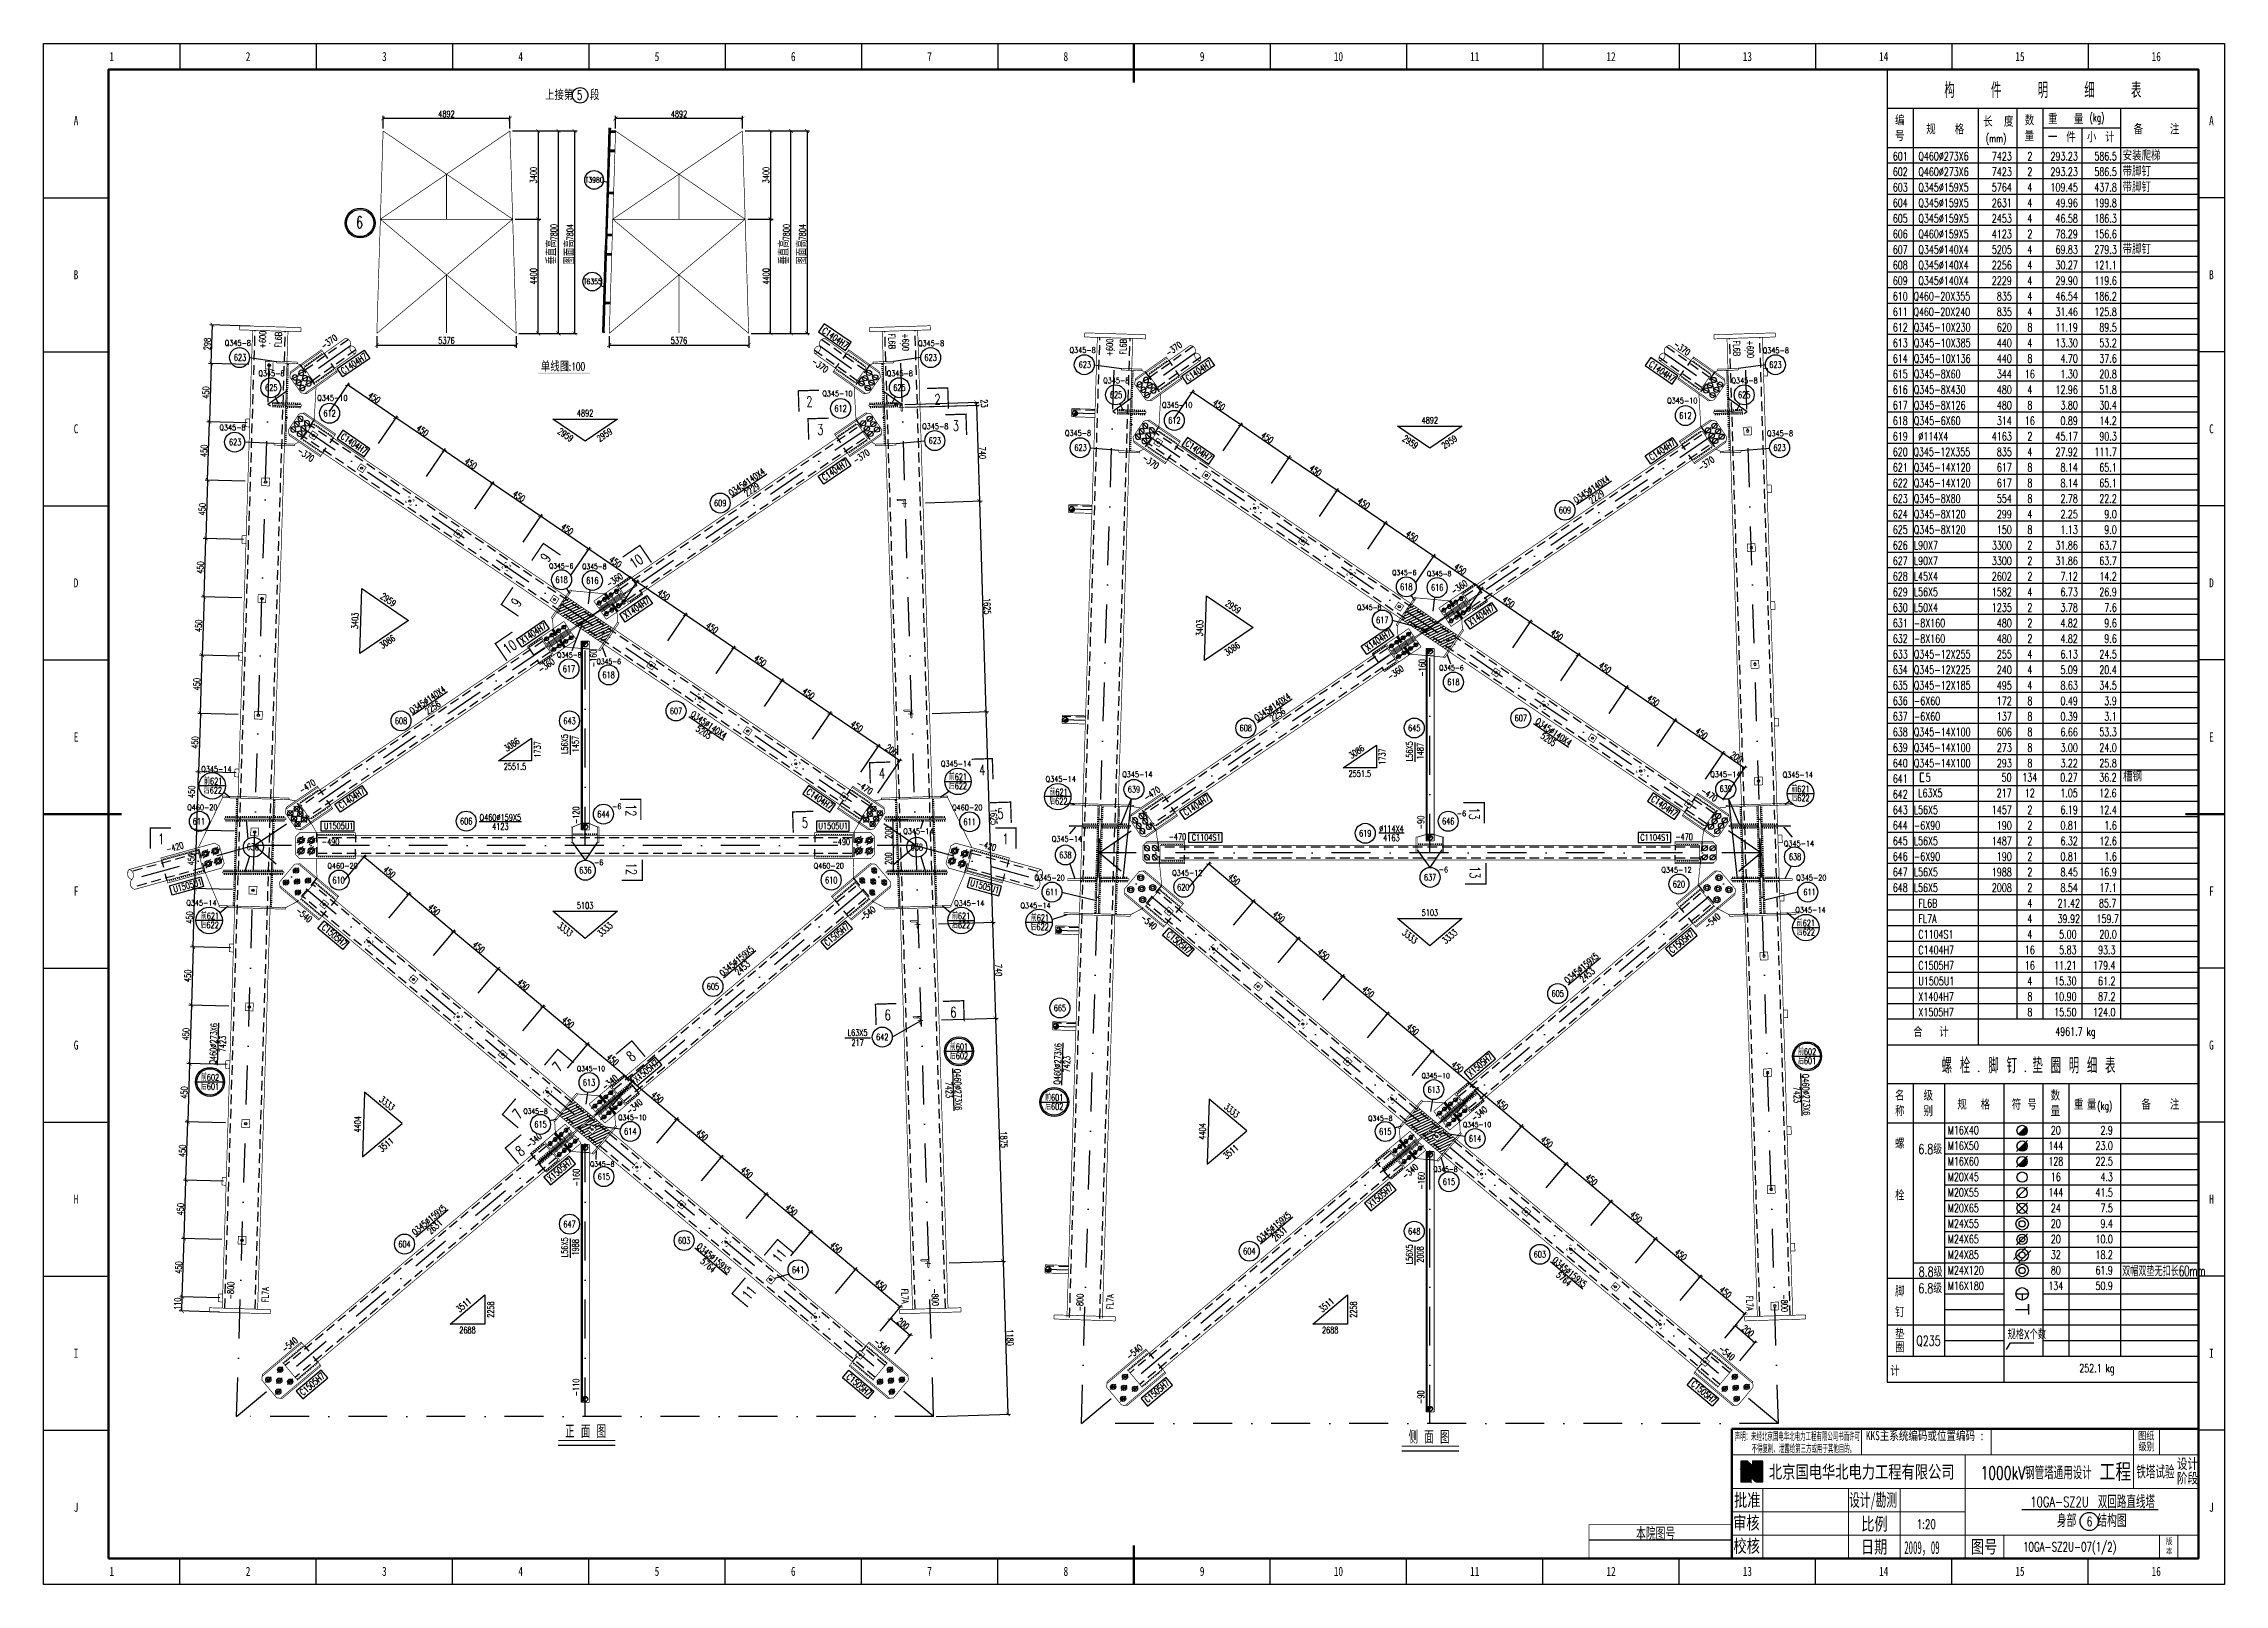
# Model space of a CAD drawing. Extents: x 6045 to 12501, y -14925 to -6998.
# Drawn here: x 6045 to 6886, y -7592 to -6998 of the extents above; entities that cross this region are included whole.
import ezdxf
from ezdxf.enums import TextEntityAlignment as Align

# ---------------------------------------------------------------- set-up
doc = ezdxf.new("R2010")
doc.units = 0
doc.header["$LTSCALE"] = 15
doc.header["$MEASUREMENT"] = 0
doc.linetypes.add('DASHDOTX2', pattern=[2, 1, -0.5, 0, -0.5])
doc.linetypes.add('DASHED2', pattern=[0.375, 0.25, -0.125])
doc.layers.get('0').update_dxf_attribs({"linetype": 'CONTINUOUS'})
doc.layers.get('DEFPOINTS').update_dxf_attribs({"linetype": 'CONTINUOUS'})
for name, color, linetype in [('1', 1, 'DASHED2'), ('2', 3, 'CONTINUOUS'), ('3', 1, 'CONTINUOUS'), ('4', 3, 'DASHDOTX2'), ('NCPE_BORDER', 7, 'CONTINUOUS'), ('TB', 7, 'CONTINUOUS'), ('文字', 7, 'CONTINUOUS')]:
    doc.layers.add(name, color=color, linetype=linetype)
doc.styles.add('angle', font='simplex.shx', dxfattribs={"width": 0.6, "bigfont": 'hztxt.shx'})
doc.styles.add('FS1', font='romans.shx', dxfattribs={"width": 0.8, "bigfont": 'fs1.shx'})
doc.styles.add('HZ', font='romans.shx', dxfattribs={"width": 0.7, "bigfont": 'fs1.shx'})
doc.styles.add('HZ1', font='romans.shx', dxfattribs={"width": 0.7, "bigfont": 'fs1.shx'})
doc.styles.add('NCPE_BORDER', font='SIMFANG.TTF', dxfattribs={"width": 0.75, "height": 3.5})
doc.styles.add('NCPE_NAME', font='SimSun.ttf', dxfattribs={"width": 0.75, "height": 5})
doc.styles.get("Standard").update_dxf_attribs({"font": 'romans.shx', "width": 0.7, "bigfont": 'fs1.shx'})
doc.dimstyles.new('STANDARD$0', dxfattribs={"dimtxt": 2.5, "dimasz": 1.499, "dimexe": 1, "dimexo": 1, "dimgap": 0.5, "dimtad": 1, "dimdec": 0, "dimlfac": 20, "dimzin": 0, "dimdsep": 46, "dimtxsty": 'Standard', "dimblk": 'ARCHTICK', "dimcen": 0.09, "dimclrd": 4, "dimclre": 4, "dimclrt": 6, "dimadec": 0, "dimazin": 0, "dimtfac": 1, "dimtdec": 0, "dimtmove": 2, "dimatfit": 3, "dimldrblk": 'ARCHTICK', "dimfxl": 0, "dimtolj": 1, "dimtzin": 0, "dimarcsym": 0})
pattern_1 = [(25, (17.6148, -954.8627), (-0.42261826, 0.90630779), [])]
pattern_2 = [(25, (343.3959, -957.6081), (-0.42261826, 0.90630779), [])]

msp = doc.modelspace()

# ---------------------------------------------------------------- texts
at = {"width": 0.7}
for s, height, p in [('构', 6, (6778.4681602, -7019.0093133)), ('件', 6, (6796.4681602, -7019.0093133)), ('明', 6, (6814.4681602, -7019.0093133)), ('细', 6, (6832.4681602, -7019.0093133)), ('表', 6, (6850.4681602, -7019.0093133)), ('编', 4, (6759.4681602, -7029.5093133)), ('规', 4, (6771.4681602, -7033.0093133)), ('格', 4, (6782.4681602, -7033.0093133)), ('长', 4, (6793.4681602, -7030.0093133)), ('度', 4, (6801.4681602, -7030.0093133)), ('数', 4, (6809.4681602, -7029.5093133)), ('重', 4, (6818.4681602, -7029.0093133)), ('量', 4, (6828.4681602, -7029.0093133)), ('(kg)', 3, (6834.4681602, -7028.0093133)), ('备', 4, (6851.4681602, -7033.0093133)), ('注', 4, (6865.4681602, -7033.0093133)), ('号', 4, (6759.4681602, -7035.5093133)), ('(mm)', 3, (6794.4681602, -7036.0093133)), ('量', 4, (6809.4681602, -7035.5093133)), ('一', 4, (6818.4681602, -7036.0093133)), ('件', 4, (6825.4681602, -7036.0093133)), ('小', 4, (6833.4681602, -7036.0093133)), ('计', 4, (6840.4681602, -7036.0093133)), ('安装爬梯', 4, (6847.2337356, -7043.1177614)), ('Q460%%c273X6', 3.2, (6768.4681602, -7043.0093133)), ('Q460%%c273X6', 3.2, (6768.4681602, -7049.0093133)), ('带脚钉', 4, (6847.2428516, -7049.1887967)), ('Q345%%c159X5', 3.2, (6768.4681602, -7055.0093133)), ('带脚钉', 4, (6847.2428516, -7055.1887967)), ('Q345%%c159X5', 3.2, (6768.4681602, -7061.0093133)), ('Q345%%c159X5', 3.2, (6768.4681602, -7067.0093133)), ('Q460%%c159X5', 3.2, (6768.4681602, -7073.0093133)), ('Q345%%c140X4', 3.2, (6768.4681602, -7079.0093133)), ('带脚钉', 4, (6847.2428516, -7079.1887967)), ('Q345%%c140X4', 3.2, (6768.4681602, -7085.0093133)), ('Q345%%c140X4', 3.2, (6768.4681602, -7091.0093133)), ('Q460-20X355', 3.2, (6766.559694, -7097.0093133)), ('Q460-20X240', 3.2, (6766.559694, -7103.0093133)), ('Q345-10X230', 3.2, (6766.7046559, -7109.0093133)), ('Q345-10X385', 3.2, (6766.7046559, -7115.0093133)), ('Q345-10X136', 3.2, (6766.7046559, -7121.0093133)), ('Q345-8X60', 3.2, (6766.7046559, -7127.0093133)), ('Q345-8X430', 3.2, (6766.7046559, -7133.0093133)), ('Q345-8X126', 3.2, (6766.7046559, -7139.0093133)), ('Q345-6X60', 3.2, (6766.7046559, -7145.0093133)), ('%%c114X4', 3.2, (6768.4681602, -7151.0093133)), ('Q345-12X355', 3.2, (6766.559694, -7157.0093133)), ('Q345-14X120', 3.2, (6766.7046559, -7163.0093133)), ('Q345-14X120', 3.2, (6766.7046559, -7169.0093133)), ('Q345-8X80', 3.2, (6766.7046559, -7175.0093133)), ('Q345-8X120', 3.2, (6766.7046559, -7181.0093133)), ('Q345-8X120', 3.2, (6766.7046559, -7187.0093133)), ('L90X7', 3.2, (6766.7046559, -7193.0093133)), ('L90X7', 3.2, (6766.7046559, -7199.0093133)), ('L45X4', 3.2, (6766.7046559, -7205.0093133)), ('L50X4', 3.2, (6766.7046559, -7217.0093133)), ('-8X160', 3.2, (6766.7046559, -7223.0093133)), ('Q345-12X255', 3.2, (6766.7046559, -7235.0093133)), ('-8X160', 3.2, (6766.7046559, -7229.0093133)), ('Q345-12X225', 3.2, (6766.7046559, -7241.0093133)), ('Q345-12X185', 3.2, (6766.7046559, -7247.0093133)), ('Q345-14X100', 3.2, (6766.7046559, -7265.0093133)), ('Q345-14X100', 3.2, (6766.7046559, -7271.0093133)), ('Q345-14X100', 3.2, (6766.7046559, -7277.0093133)), ('Q345-14', 2.15, (6461.4169331, -7280.8261526)), ('Q345-14', 2.15, (6688.2100077, -7280.8039838)), ('5', 3.2, (6771.2947722, -7282.5113922)), ('槽钢', 4, (6847.4159713, -7282.5113922)), ('-6', 2.15, (6264.6621309, -7293.1295373)), ('L63X5', 3.2, (6768.4159713, -7288.5113922)), ('-6', 2.15, (6590.4432397, -7295.8749563)), ('Q345-14', 2.15, (6376.9937537, -7302.7217518)), ('Q345-14', 2.15, (6434.2849993, -7305.7123511)), ('Q345-14', 2.15, (6716.5808081, -7307.4793635)), ('-6', 2.15, (6257.6799928, -7314.7682647)), ('-6', 2.15, (6583.4611015, -7317.5136837)), ('FL6B', 3.2, (6768.4681602, -7331.0093133)), ('C1104S1', 3.2, (6768.4681602, -7343.0093133)), ('FL7A', 3.2, (6768.4681602, -7337.0093133)), ('C1404H7', 3.2, (6768.4681602, -7349.0093133)), ('C1505H7', 3.2, (6768.4681602, -7355.0093133)), ('U1505U1', 3.2, (6768.4681602, -7361.0093133)), ('X1404H7', 3.2, (6768.4681602, -7367.0093133)), ('X1505H7', 3.2, (6768.4681602, -7373.0093133)), ('合', 4, (6766.4681602, -7381.0093133)), ('计', 4, (6776.4681602, -7381.0093133)), ('4961.7 kg', 3.2, (6821.2548847, -7380.4811443)), ('螺', 6, (6777.4681602, -7395.0093133)), ('栓', 6, (6784.4681602, -7395.0093133)), ('脚', 6, (6795.4681602, -7395.0093133)), ('钉', 6, (6802.4681602, -7395.0093133)), ('垫', 6, (6812.4681602, -7395.0093133)), ('圈', 6, (6819.4681602, -7395.0093133)), ('明', 6, (6826.4681602, -7395.0093133)), ('细', 6, (6833.4681602, -7395.0093133)), ('表', 6, (6840.4681602, -7395.0093133)), ('称', 4, (6759.4681602, -7411.5093133)), ('名', 4, (6759.4681602, -7405.5093133)), ('级', 4, (6770.4681602, -7405.5093133)), ('别', 4, (6770.4681602, -7411.5093133)), ('规', 4, (6783.4681602, -7409.0093133)), ('格', 4, (6792.4681602, -7409.0093133)), ('符', 4, (6804.4681602, -7409.0093133)), ('号', 4, (6810.4681602, -7409.0093133)), ('数', 4, (6819.4681602, -7405.5093133)), ('量', 4, (6819.4681602, -7411.5093133)), ('重', 4, (6828.4681602, -7409.0093133)), ('量', 4, (6833.4681602, -7409.0093133)), ('(kg)', 3, (6837.4681602, -7409.0093133)), ('备', 4, (6854.4681602, -7409.0093133)), ('注', 4, (6865.4681602, -7409.0093133)), ('M16X40', 3.2, (6779.8681602, -7418.5093133)), ('螺', 4, (6759.4681602, -7424.0093133)), ('6.8级', 3.8, (6768.4681602, -7426.1040776)), ('M16X50', 3.2, (6779.8681602, -7424.5093133)), ('M16X60', 3.2, (6779.8681602, -7430.5093133)), ('M20X45', 3.2, (6779.8681602, -7436.5093133)), ('栓', 4, (6759.4681602, -7444.0093133)), ('M20X55', 3.2, (6779.8681602, -7442.5093133)), ('M20X65', 3.2, (6779.8681602, -7448.5093133)), ('M24X55', 3.2, (6779.8681602, -7454.5093133)), ('M24X65', 3.2, (6779.8681602, -7460.5093133)), ('M24X85', 3.2, (6779.8681602, -7466.5093133)), ('6.8级', 3.8, (6768.4681602, -7479.7587167)), ('8.8级', 3.8, (6768.6104645, -7473.417991)), ('M24X120', 3.2, (6779.8681602, -7472.5093133)), ('M16X180', 3.2, (6779.8681602, -7478.5093133)), ('脚', 4, (6759.4681602, -7481.0093133)), ('钉', 4, (6759.4681602, -7489.0093133)), ('垫', 4, (6759.4681602, -7497.5093133)), ('圈', 4, (6759.4681602, -7502.5093133)), ('Q235', 3.8, (6767.6681602, -7500.0093133)), ('规格X个数', 3.5, (6802.8681602, -7497.5093133)), ('计', 4, (6757.6327488, -7511.6712693)), ('252.1 kg', 3.2, (6830.5086711, -7510.2517905)), ('10GA-SZ2U', 4, (6811.6795382, -7562.21846)), ('双回路直线塔', 5, (6837.6482514, -7562.7033458)), ('1:20', 3.5, (6767.8321936, -7570.5422101)), ('10GA-SZ2U-07(1/2)', 3.5, (6808.8270627, -7579.2726752))]:
    msp.add_text(s, height=height, dxfattribs=at).set_placement(p)
for s, height, p in [('601', 3.2, (6761.4681602, -7043.0093133)), ('602', 3.2, (6761.4681602, -7049.0093133)), ('2', 3.2, (6811.4681602, -7043.0093133)), ('2', 3.2, (6811.4681602, -7049.0093133)), ('T3980', 2, (6257.8938838, -7051.5528664)), ('603', 3.2, (6761.4681602, -7055.0093133)), ('4', 3.2, (6811.4681602, -7055.0093133)), ('604', 3.2, (6761.4681602, -7061.0093133)), ('605', 3.2, (6761.4681602, -7067.0093133)), ('4', 3.2, (6811.4681602, -7061.0093133)), ('4', 3.2, (6811.4681602, -7067.0093133)), ('606', 3.2, (6761.4681602, -7073.0093133)), ('2', 3.2, (6811.4681602, -7073.0093133)), ('607', 3.2, (6761.4681602, -7079.0093133)), ('4', 3.2, (6811.4681602, -7079.0093133)), ('T6355', 2, (6257.1972273, -7090.7243434)), ('608', 3.2, (6761.4681602, -7085.0093133)), ('609', 3.2, (6761.4681602, -7091.0093133)), ('4', 3.2, (6811.4681602, -7085.0093133)), ('4', 3.2, (6811.4681602, -7091.0093133)), ('610', 3.2, (6761.4681602, -7097.0093133)), ('4', 3.2, (6811.4681602, -7097.0093133)), ('611', 3.2, (6761.4681602, -7103.0093133)), ('612', 3.2, (6761.4681602, -7109.0093133)), ('4', 3.2, (6811.4681602, -7103.0093133)), ('8', 3.2, (6811.4681602, -7109.0093133)), ('Q345-8', 2.15, (6387.7151896, -7114.6094325)), ('613', 3.2, (6761.4681602, -7115.0093133)), ('4', 3.2, (6811.4681602, -7115.0093133)), ('Q345-8', 2.15, (6713.4956209, -7117.3548515)), ('614', 3.2, (6761.4681602, -7121.0093133)), ('8', 3.2, (6811.4681602, -7121.0093133)), ('Q345-8', 2.15, (6375.6599222, -7126.2154177)), ('Q345-8', 2.15, (6701.4403534, -7128.9608366)), ('615', 3.2, (6761.4681602, -7127.0093133)), ('616', 3.2, (6761.4681602, -7133.0093133)), ('16', 3.2, (6811.4681602, -7127.0093133)), ('4', 3.2, (6811.4681602, -7133.0093133)), ('Q345-10', 2.15, (6156.8301113, -7135.6627095)), ('Q345-10', 2.15, (6351.6147733, -7133.9795089)), ('Q345-10', 2.15, (6482.6112201, -7138.4081285)), ('Q345-10', 2.15, (6677.3958821, -7136.7249279)), ('617', 3.2, (6761.4681602, -7139.0093133)), ('8', 3.2, (6811.4681602, -7139.0093133)), ('Q345-8', 2.15, (6389.327126, -7146.6141769)), ('Q345-8', 2.15, (6715.1075572, -7149.3595959)), ('618', 3.2, (6761.4681602, -7145.0093133)), ('619', 3.2, (6761.4681602, -7151.0093133)), ('16', 3.2, (6811.4681602, -7145.0093133)), ('2', 3.2, (6811.4681602, -7151.0093133)), ('620', 3.2, (6761.4681602, -7157.0093133)), ('4', 3.2, (6811.4681602, -7157.0093133)), ('621', 3.2, (6761.4681602, -7163.0093133)), ('8', 3.2, (6811.4681602, -7163.0093133)), ('622', 3.2, (6761.4681602, -7169.0093133)), ('623', 3.2, (6761.4681602, -7175.0093133)), ('8', 3.2, (6811.4681602, -7169.0093133)), ('8', 3.2, (6811.4681602, -7175.0093133)), ('624', 3.2, (6761.4681602, -7181.0093133)), ('4', 3.2, (6811.4681602, -7181.0093133)), ('625', 3.2, (6761.4681602, -7187.0093133)), ('626', 3.2, (6761.4681602, -7193.0093133)), ('8', 3.2, (6811.4681602, -7187.0093133)), ('2', 3.2, (6811.4681602, -7193.0093133)), ('Q345-6', 2, (6245.0897958, -7200.3767135)), ('Q345-8', 2, (6257.8683271, -7200.6008671)), ('627', 3.2, (6761.4681602, -7199.0093133)), ('2', 3.2, (6811.4681602, -7199.0093133)), ('Q345-6', 2, (6570.2071213, -7202.9452654)), ('Q345-8', 2, (6583.6494359, -7203.3462861)), ('628', 3.2, (6761.4681602, -7205.0093133)), ('2', 3.2, (6811.4681602, -7205.0093133)), ('Q345-8', 2, (6556.666054, -7216.346756)), ('630', 3.2, (6761.4681602, -7217.0093133)), ('2', 3.2, (6811.4681602, -7217.0093133)), ('631', 3.2, (6761.4681602, -7223.0093133)), ('2', 3.2, (6811.4681602, -7223.0093133)), ('632', 3.2, (6761.4681602, -7229.0093133)), ('633', 3.2, (6761.4681602, -7235.0093133)), ('2', 3.2, (6811.4681602, -7229.0093133)), ('4', 3.2, (6811.4681602, -7235.0093133)), ('Q345-8', 2, (6248.1725924, -7234.6881565)), ('Q345-6', 2, (6263.4197974, -7237.2317501)), ('Q345-6', 2, (6588.3720475, -7239.6361284)), ('634', 3.2, (6761.4681602, -7241.0093133)), ('4', 3.2, (6811.4681602, -7241.0093133)), ('635', 3.2, (6761.4681602, -7247.0093133)), ('4', 3.2, (6811.4681602, -7247.0093133)), ('638', 3.2, (6761.4681602, -7265.0093133)), ('8', 3.2, (6811.4681602, -7265.0093133)), ('Q345-14', 2.15, (6397.3516514, -7276.7231756)), ('639', 3.2, (6761.4681602, -7271.0093133)), ('640', 3.2, (6761.4681602, -7277.0093133)), ('8', 3.2, (6811.4681602, -7271.0093133)), ('8', 3.2, (6811.4681602, -7277.0093133)), ('Q345-14', 2.15, (6112.0930539, -7278.777522)), ('前621', 2.5, (6110.8591889, -7283.6286222)), ('后622', 2.5, (6398.0785883, -7285.4393158)), ('前621', 2.5, (6398.0785883, -7281.9388158)), ('Q345-14', 2.15, (6437.7196972, -7282.603348)), ('Q345-14', 2.15, (6721.9603012, -7280.9489865)), ('641', 3.2, (6761.4681602, -7283.0093133)), ('134', 3.2, (6811.4159713, -7282.5113922)), ('Q460-20', 2.15, (6106.6827567, -7293.5538898)), ('后622', 2.5, (6110.7425222, -7287.1291222)), ('Q460-20', 2.15, (6401.6628424, -7293.5759973)), ('后622', 2.5, (6436.7960936, -7291.3194882)), ('前621', 2.5, (6436.9127603, -7287.8189882)), ('后622', 2.5, (6722.9981933, -7290.1146651)), ('前621', 2.5, (6722.9981933, -7286.6141651)), ('642', 3.2, (6761.4681602, -7289.0093133)), ('12', 3.2, (6811.4159713, -7288.5113922)), ('U1505U1', 2.5, (6159.2615363, -7300.8756369)), ('Q460%%c159X5', 2.5, (6221.6049071, -7297.5769247)), ('4123', 2.5, (6221.6049071, -7301.0769247)), ('%%c114X4', 2.5, (6565.2458888, -7301.9517466)), ('-490', 2.5, (6156.1456583, -7306.9577193)), ('-490', 2.5, (6353.1003028, -7306.9577193)), ('-470', 2.5, (6482.6954302, -7305.0554848)), ('C1104S1', 2.5, (6493.8094787, -7305.2682809)), ('4163', 2.5, (6565.2458888, -7305.4517466)), ('-470', 2.5, (6678.1127485, -7305.0554848)), ('Q460-20', 2.15, (6160.7451962, -7316.0570177)), ('Q460-20', 2.15, (6348.2640982, -7316.0570177)), ('Q345-12', 2.15, (6486.526305, -7318.8024367)), ('Q345-12', 2.15, (6675.1799529, -7317.6018911)), ('Q345-20', 2.15, (6433.4183832, -7320.6673953)), ('Q345-20', 2.15, (6727.1531288, -7320.6673953)), ('Q345-14', 2.15, (6106.3405072, -7330.3407333)), ('前621', 2.5, (6109.6409825, -7335.567112)), ('前621', 2.5, (6399.288312, -7335.567112)), ('Q345-14', 2.15, (6402.4473745, -7330.4568435)), ('Q345-14', 2.15, (6428.0259458, -7331.3774216)), ('前621', 2.5, (6429.7220546, -7336.2825004)), ('Q345-14', 2.15, (6726.8568176, -7333.0604773)), ('4', 3.2, (6811.4681602, -7331.0093133)), ('21.42', 3.2, (6826.4681602, -7331.0093133)), ('85.7', 3.2, (6841.4681602, -7331.0093133)), ('后622', 2.5, (6109.5243158, -7339.067612)), ('后622', 2.5, (6399.288312, -7339.067612)), ('后622', 2.5, (6429.605388, -7339.7830004)), ('后622', 2.5, (6725.0694208, -7341.813031)), ('前621', 2.5, (6725.0694208, -7338.312531)), ('4', 3.2, (6811.4681602, -7337.0093133)), ('4', 3.2, (6811.4681602, -7343.0093133)), ('39.92', 3.2, (6826.4681602, -7337.0093133)), ('159.7', 3.2, (6841.4681602, -7337.0093133)), ('16', 3.2, (6811.4681602, -7349.0093133)), ('16', 3.2, (6811.4681602, -7355.0093133)), ('4', 3.2, (6811.4681602, -7361.0093133)), ('8', 3.2, (6811.4681602, -7367.0093133)), ('8', 3.2, (6811.4681602, -7373.0093133)), ('L63X5', 2.5, (6359.3579989, -7380.5667268)), ('217', 2.5, (6359.3573333, -7384.4200397)), ('前601', 2.5, (6398.4804691, -7385.9995621)), ('Q345-10', 2, (6256.5585432, -7394.1639342)), ('后602', 2.5, (6398.4804691, -7389.4995621)), ('后601', 2.5, (6725.5388362, -7391.4191682)), ('前602', 2.5, (6725.5388362, -7387.9191682)), ('后601', 2.5, (6109.6477257, -7401.3035602)), ('前602', 2.5, (6109.6477257, -7397.8035602)), ('Q345-10', 2, (6582.339652, -7396.9093532)), ('Q345-8', 2, (6235.1902763, -7410.5877761)), ('后602', 2.5, (6435.2070791, -7409.0433329)), ('前601', 2.5, (6435.2070791, -7405.5433329)), ('Q345-10', 2, (6272.4794891, -7413.0148323)), ('Q345-8', 2, (6560.9713851, -7413.3331951)), ('Q345-10', 2, (6598.2605979, -7415.7602513)), ('Q345-8', 2, (6260.9028378, -7430.9567302)), ('Q345-8', 2, (6586.0753776, -7432.9647586)), ('128', 3.2, (6821.4681602, -7430.5093133)), ('16', 3.2, (6821.4681602, -7436.5093133)), ('144', 3.2, (6821.4681602, -7442.5093133)), ('24', 3.2, (6821.4681602, -7448.5093133)), ('20', 3.2, (6821.4681602, -7454.5093133)), ('20', 3.2, (6821.4681602, -7460.5093133)), ('32', 3.2, (6821.4681602, -7466.5093133)), ('134', 3.2, (6821.4681602, -7478.5093133)), ('80', 3.2, (6821.4681602, -7472.5093133))]:
    msp.add_text(s, height=height, dxfattribs=at).set_placement(p, align=Align.CENTER)
for s, p in [('7423', (6804.4681602, -7043.0093133)), ('7423', (6804.4681602, -7049.0093133)), ('293.23', (6829.9681602, -7043.0093133)), ('293.23', (6829.9681602, -7049.0093133)), ('586.5', (6844.9681602, -7043.0093133)), ('586.5', (6844.9681602, -7049.0093133)), ('5764', (6804.4681602, -7055.0093133)), ('109.45', (6829.9681602, -7055.0093133)), ('437.8', (6844.9681602, -7055.0093133)), ('2631', (6804.4681602, -7061.0093133)), ('2453', (6804.4681602, -7067.0093133)), ('49.96', (6829.9681602, -7061.0093133)), ('46.58', (6829.9681602, -7067.0093133)), ('199.8', (6844.9681602, -7061.0093133)), ('186.3', (6844.9681602, -7067.0093133)), ('4123', (6804.4681602, -7073.0093133)), ('78.29', (6829.9681602, -7073.0093133)), ('156.6', (6844.9681602, -7073.0093133)), ('5205', (6804.4681602, -7079.0093133)), ('69.83', (6829.9681602, -7079.0093133)), ('279.3', (6844.9681602, -7079.0093133)), ('2256', (6804.4681602, -7085.0093133)), ('2229', (6804.4681602, -7091.0093133)), ('30.27', (6829.9681602, -7085.0093133)), ('29.90', (6829.9681602, -7091.0093133)), ('121.1', (6844.9681602, -7085.0093133)), ('119.6', (6844.9681602, -7091.0093133)), ('835', (6804.4681602, -7097.0093133)), ('46.54', (6829.9681602, -7097.0093133)), ('186.2', (6844.9681602, -7097.0093133)), ('835', (6804.4681602, -7103.0093133)), ('620', (6804.4681602, -7109.0093133)), ('31.46', (6829.9681602, -7103.0093133)), ('11.19', (6829.9681602, -7109.0093133)), ('125.8', (6844.9681602, -7103.0093133)), ('89.5', (6844.9681602, -7109.0093133)), ('440', (6804.4681602, -7115.0093133)), ('13.30', (6829.9681602, -7115.0093133)), ('53.2', (6844.9681602, -7115.0093133)), ('440', (6804.4681602, -7121.0093133)), ('4.70', (6829.9681602, -7121.0093133)), ('37.6', (6844.9681602, -7121.0093133)), ('344', (6804.4681602, -7127.0093133)), ('480', (6804.4681602, -7133.0093133)), ('12.96', (6829.9681602, -7133.0093133)), ('1.30', (6829.9681602, -7127.0093133)), ('20.8', (6844.9681602, -7127.0093133)), ('51.8', (6844.9681602, -7133.0093133)), ('480', (6804.4681602, -7139.0093133)), ('3.80', (6829.9681602, -7139.0093133)), ('30.4', (6844.9681602, -7139.0093133)), ('4163', (6804.4681602, -7151.0093133)), ('314', (6804.4681602, -7145.0093133)), ('45.17', (6829.9681602, -7151.0093133)), ('0.89', (6829.9681602, -7145.0093133)), ('90.3', (6844.9681602, -7151.0093133)), ('14.2', (6844.9681602, -7145.0093133)), ('835', (6804.4681602, -7157.0093133)), ('27.92', (6829.9681602, -7157.0093133)), ('111.7', (6844.9681602, -7157.0093133)), ('617', (6804.4681602, -7163.0093133)), ('8.14', (6829.9681602, -7163.0093133)), ('65.1', (6844.9681602, -7163.0093133)), ('554', (6804.4681602, -7175.0093133)), ('617', (6804.4681602, -7169.0093133)), ('8.14', (6829.9681602, -7169.0093133)), ('2.78', (6829.9681602, -7175.0093133)), ('22.2', (6844.9681602, -7175.0093133)), ('65.1', (6844.9681602, -7169.0093133)), ('299', (6804.4681602, -7181.0093133)), ('2.25', (6829.9681602, -7181.0093133)), ('9.0', (6844.9681602, -7181.0093133)), ('3300', (6804.4681602, -7193.0093133)), ('150', (6804.4681602, -7187.0093133)), ('31.86', (6829.9681602, -7193.0093133)), ('1.13', (6829.9681602, -7187.0093133)), ('63.7', (6844.9681602, -7193.0093133)), ('9.0', (6844.9681602, -7187.0093133)), ('3300', (6804.4681602, -7199.0093133)), ('31.86', (6829.9681602, -7199.0093133)), ('63.7', (6844.9681602, -7199.0093133)), ('2602', (6804.4681602, -7205.0093133)), ('7.12', (6829.9681602, -7205.0093133)), ('14.2', (6844.9681602, -7205.0093133)), ('1235', (6804.4681602, -7217.0093133)), ('3.78', (6829.9681602, -7217.0093133)), ('7.6', (6844.9681602, -7217.0093133)), ('480', (6804.4681602, -7223.0093133)), ('4.82', (6829.9681602, -7223.0093133)), ('9.6', (6844.9681602, -7223.0093133)), ('480', (6804.4681602, -7229.0093133)), ('255', (6804.4681602, -7235.0093133)), ('4.82', (6829.9681602, -7229.0093133)), ('6.13', (6829.9681602, -7235.0093133)), ('24.5', (6844.9681602, -7235.0093133)), ('9.6', (6844.9681602, -7229.0093133)), ('240', (6804.4681602, -7241.0093133)), ('5.09', (6829.9681602, -7241.0093133)), ('20.4', (6844.9681602, -7241.0093133)), ('495', (6804.4681602, -7247.0093133)), ('8.63', (6829.9681602, -7247.0093133)), ('34.5', (6844.9681602, -7247.0093133)), ('606', (6804.4681602, -7265.0093133)), ('6.66', (6829.9681602, -7265.0093133)), ('53.3', (6844.9681602, -7265.0093133)), ('273', (6804.4681602, -7271.0093133)), ('293', (6804.4681602, -7277.0093133)), ('3.00', (6829.9681602, -7271.0093133)), ('3.22', (6829.9681602, -7277.0093133)), ('24.0', (6844.9681602, -7271.0093133)), ('25.8', (6844.9681602, -7277.0093133)), ('50', (6804.4159713, -7282.5113922)), ('0.27', (6829.9159713, -7282.5113922)), ('36.2', (6844.9159713, -7282.5113922)), ('217', (6804.4159713, -7288.5113922)), ('1.05', (6829.9159713, -7288.5113922)), ('12.6', (6844.9159713, -7288.5113922)), ('5.00', (6829.4681602, -7343.0093133)), ('20.0', (6844.9681602, -7343.0093133)), ('5.83', (6829.4681602, -7349.0093133)), ('93.3', (6844.4681602, -7349.0093133)), ('11.21', (6829.4681602, -7355.0093133)), ('15.30', (6829.4681602, -7361.0093133)), ('179.4', (6844.4681602, -7355.0093133)), ('61.2', (6844.4681602, -7361.0093133)), ('10.90', (6829.4681602, -7367.0093133)), ('87.2', (6844.4681602, -7367.0093133)), ('15.50', (6829.4681602, -7373.0093133)), ('124.0', (6844.4681602, -7373.0093133)), ('22.5', (6843.4681602, -7430.5093133)), ('4.3', (6843.4681602, -7436.5093133)), ('41.5', (6843.4681602, -7442.5093133)), ('7.5', (6843.4681602, -7448.5093133)), ('10.0', (6843.4681602, -7460.5093133)), ('9.4', (6843.4681602, -7454.5093133)), ('18.2', (6843.4681602, -7466.5093133)), ('50.9', (6843.4681602, -7478.5093133)), ('61.9', (6843.4681602, -7472.5093133))]:
    msp.add_text(s, height=3.2, dxfattribs=at).set_placement(p, align=Align.RIGHT)
for s, height, rotation, width, p in [('Q345-8', 2.15, 360, 0.7, (6120.3748794, -7114.4827454)), ('+600', 2.5, 88.2238, 0.7, (6131.1586356, -7112.1469161)), ('FL6B', 2.5, 88.226242731, 0.6, (6137.2424803, -7112.1983893)), ('-370', 2.5, 35.3719895276, 0.7, (6156.244122, -7113.9444502)), ('C1404H7', 2.5, 325.757884195, 0.7, (6350.0842499, -7112.4498782)), ('FL6B', 2.5, 271.773757269, 0.6, (6371.3545016, -7112.7695441)), ('+600', 2.5, 271.7762, 0.7, (6376.5951472, -7113.1075878)), ('+600', 2.5, 88.2238, 0.7, (6457.7865973, -7115.1866604)), ('FL6B', 2.5, 88.226242731, 0.6, (6463.0235891, -7114.9438083)), ('-370', 2.5, 35.3719895276, 0.7, (6482.0252308, -7116.6898692)), ('-370', 2.5, 324.6280104724, 0.7, (6676.5910427, -7116.4705018)), ('FL6B', 2.5, 271.773757269, 0.6, (6697.1356104, -7115.5149631)), ('+600', 2.5, 271.7762, 0.7, (6702.376256, -7115.8530068)), ('C1404H7', 2.5, 34.242115805, 0.7, (6165.8473678, -7122.385887)), ('-370', 2.5, 324.6280104724, 0.7, (6344.1837972, -7123.0835001)), ('Q345-8', 2.15, 360, 0.7, (6446.1553106, -7117.2281644)), ('C1404H7', 2.5, 34.242115805, 0.7, (6491.6284766, -7125.131306)), ('C1404H7', 2.5, 325.757884195, 0.7, (6668.926369, -7125.4126516)), ('Q345-8', 2.15, 360, 0.7, (6133.3493722, -7126.2154177)), ('Q345-8', 2.15, 360, 0.7, (6459.1298035, -7128.9608366)), ('Q345-8', 2.15, 360, 0.7, (6118.3171112, -7147.0750897)), ('Q345-8', 2.15, 360, 0.7, (6444.377958, -7149.232094)), ('-370', 2.5, 325.7581, 0.7, (6145.8849135, -7157.5016181)), ('C1404H7', 2.5, 325.757884195, 0.7, (6164.4406398, -7153.248215)), ('-370', 2.5, 34.2419, 0.7, (6361.4972763, -7158.1874889)), ('C1404H7', 2.5, 325.757884195, 0.7, (6490.2217486, -7155.9936339)), ('C1404H7', 2.5, 34.242115805, 0.7, (6670.333097, -7155.7122884)), ('Q345%%c140X4', 2.5, 34.2419, 0.7, (6317.3125821, -7168.1127436)), ('C1404H7', 2.5, 34.242115805, 0.7, (6351.3624542, -7163.5030919)), ('-370', 2.5, 325.7581, 0.7, (6471.6660223, -7160.2470371)), ('Q345%%c140X4', 2.5, 34.2419, 0.7, (6643.0936909, -7170.8581626)), ('-370', 2.5, 34.2419, 0.7, (6687.2783851, -7160.9329079)), ('2229', 2.5, 34.2419, 0.7, (6319.2820821, -7171.0062436)), ('2229', 2.5, 34.2419, 0.7, (6645.0631909, -7173.7516626)), ('-360', 2.5, 34.2419, 0.7, (6266.3071342, -7205.8519211)), ('-360', 2.5, 34.2419, 0.7, (6592.088243, -7208.5973401)), ('X1404H7', 2.5, 34.242115805, 0.7, (6274.8353649, -7216.6145701)), ('X1404H7', 2.5, 34.242115805, 0.7, (6600.6164737, -7219.3599891)), ('X1404H7', 2.5, 34.242115805, 0.7, (6235.0191546, -7226.3474189)), ('X1404H7', 2.5, 34.242115805, 0.7, (6560.8002634, -7229.0928379)), ('-360', 2.5, 34.2419, 0.7, (6240.0378005, -7238.786258)), ('-360', 2.5, 34.2419, 0.7, (6567.4732582, -7241.531677)), ('Q345%%c140X4', 2.5, 34.2419, 0.7, (6194.2183102, -7252.0952526)), ('Q345%%c140X4', 2.5, 34.2419, 0.7, (6519.999419, -7254.8406716)), ('2256', 2.5, 34.2419, 0.7, (6196.1878102, -7254.9887526)), ('Q345%%c140X4', 2.5, 325.7581, 0.7, (6301.283728, -7261.6508956)), ('2256', 2.5, 34.2419, 0.7, (6521.968919, -7257.7341716)), ('5205', 2.5, 325.7581, 0.7, (6299.314228, -7264.5438956)), ('Q345%%c140X4', 2.5, 325.7581, 0.7, (6627.0648368, -7264.3963146)), ('5205', 2.5, 325.7581, 0.7, (6625.0953368, -7267.2893146)), ('-470', 2.5, 34.2419, 0.7, (6147.8308, -7285.3975606)), ('C1404H7', 2.5, 34.242115805, 0.7, (6164.9634399, -7289.976552)), ('C1404H7', 2.5, 325.757884195, 0.7, (6344.0291881, -7290.2578976)), ('-470', 2.5, 325.7581, 0.7, (6361.2996073, -7285.772686)), ('-470', 2.5, 34.2419, 0.7, (6473.6119088, -7288.1429796)), ('C1404H7', 2.5, 34.242115805, 0.7, (6490.7445487, -7292.721971)), ('C1404H7', 2.5, 325.757884195, 0.7, (6669.8102969, -7293.0033166)), ('-470', 2.5, 325.7581, 0.7, (6687.0807161, -7288.518105)), ('U1505U1', 2.5, 360, 0.7, (6349.9844248, -7300.8756369)), ('-420', 2.5, 15.4421, 0.7, (6096.4043364, -7309.0753556)), ('-420', 2.5, 344.5579, 0.7, (6409.121477, -7308.4519383)), ('C1104S1', 2.5, 360, 0.7, (6666.8320333, -7305.2682809)), ('U1505U1', 2.5, 15.4420987263, 0.7, (6101.3543715, -7323.7918246)), ('U1505U1', 2.5, 344.5579012738, 0.7, (6408.0763715, -7324.1505414)), ('-540', 2.5, 319.9637, 0.7, (6145.0832668, -7334.8853126)), ('-540', 2.5, 40.0363, 0.7, (6364.0064523, -7334.456464)), ('C1505H7', 2.5, 319.963779545, 0.7, (6156.8150637, -7342.787426)), ('C1505H7', 2.5, 40.036220455, 0.7, (6352.1470497, -7342.4657901)), ('-540', 2.5, 319.9637, 0.7, (6470.8643756, -7337.6307315)), ('C1505H7', 2.5, 319.963779545, 0.7, (6482.5961725, -7345.532845)), ('C1505H7', 2.5, 40.036220455, 0.7, (6677.9281585, -7345.2112091)), ('-540', 2.5, 40.0363, 0.7, (6689.7875611, -7337.201883)), ('Q345%%c159X5', 2.5, 40.0363, 0.7, (6313.5298996, -7352.6432056)), ('Q345%%c159X5', 2.5, 40.0363, 0.7, (6639.3110084, -7355.3886246)), ('2453', 2.5, 40.0363, 0.7, (6315.7813996, -7355.3232056)), ('2453', 2.5, 40.0363, 0.7, (6641.5625084, -7358.0686246)), ('Q460%%c273X6', 2.5, 88.2238, 0.7, (6112.2032257, -7383.6505602)), ('7423', 2.5, 88.2238, 0.7, (6115.7017257, -7383.7590602)), ('X1505H7', 2.5, 40.036220455, 0.7, (6278.6419957, -7395.0548209)), ('Q460%%c273X6', 2.5, 88.2238, 0.7, (6437.7625791, -7391.3903329)), ('7423', 2.5, 88.2238, 0.7, (6441.2610791, -7391.4988329)), ('X1505H7', 2.5, 40.036220455, 0.7, (6600.1973227, -7392.6920107)), ('-340', 2.5, 40.036220455, 0.7, (6264.6580154, -7399.4381523)), ('7423', 2.5, 271.7762, 0.7, (6393.3399691, -7401.3910621)), ('Q460%%c273X6', 2.5, 271.7762, 0.7, (6396.8379691, -7401.2825621)), ('7423', 2.5, 271.7762, 0.7, (6720.3983362, -7403.3106682)), ('Q460%%c273X6', 2.5, 271.7762, 0.7, (6723.8963362, -7403.2021682)), ('-340', 2.5, 40.0363, 0.7, (6274.0725163, -7408.7988598)), ('-340', 2.5, 40.0363, 0.7, (6599.8536251, -7411.5442788)), ('-340', 2.5, 40.036220455, 0.7, (6235.2843331, -7421.8908602)), ('X1505H7', 2.5, 40.036220455, 0.7, (6245.3706853, -7433.18436)), ('-340', 2.5, 40.0363, 0.7, (6573.2221057, -7433.7539441)), ('X1505H7', 2.5, 40.036220455, 0.7, (6561.8061168, -7443.2136849)), ('Q345%%c159X5', 2.5, 40.0363, 0.7, (6194.8938275, -7452.4790981)), ('Q345%%c159X5', 2.5, 40.0363, 0.7, (6520.6749363, -7455.2245171)), ('2631', 2.5, 40.0363, 0.7, (6197.1453275, -7455.1590981)), ('2631', 2.5, 40.0363, 0.7, (6522.9264363, -7457.9045171)), ('Q345%%c159X5', 2.5, 319.9637, 0.7, (6303.1659033, -7467.2420027)), ('5764', 2.5, 319.9637, 0.7, (6300.9149033, -7469.9220027)), ('Q345%%c159X5', 2.5, 319.9637, 0.7, (6633.1665403, -7472.5566763)), ('-800', 2.5, 88.2238, 0.7, (6118.8468791, -7478.7476583)), ('5764', 2.5, 319.9637, 0.7, (6630.9155403, -7475.2366763)), ('FL7A', 2.5, 88.226242731, 0.6, (6132.2148669, -7480.3491381)), ('FL7A', 2.5, 271.773757269, 0.6, (6376.382115, -7480.9202929)), ('-800', 2.5, 271.7762, 0.7, (6388.0136858, -7481.3053927)), ('-800', 2.5, 88.2238, 0.7, (6446.3673812, -7483.3844654)), ('FL7A', 2.5, 88.226242731, 0.6, (6457.9959757, -7483.0945571)), ('FL7A', 2.5, 271.773757269, 0.6, (6702.1632238, -7483.6657118)), ('-800', 2.5, 271.7762, 0.7, (6715.5422088, -7483.6684766)), ('-540', 2.5, 40.0363, 0.7, (6141.161625, -7500.5751491)), ('-540', 2.5, 319.9637, 0.7, (6367.9280942, -7501.0039977)), ('-540', 2.5, 40.0363, 0.7, (6466.9427338, -7503.3205681)), ('-540', 2.5, 319.9637, 0.7, (6693.709203, -7503.7494166)), ('C1505H7', 2.5, 40.036220455, 0.7, (6149.8403045, -7515.7503348)), ('C1505H7', 2.5, 319.963779545, 0.7, (6359.1218089, -7516.0719707)), ('C1505H7', 2.5, 40.036220455, 0.7, (6475.6214133, -7518.4957538)), ('C1505H7', 2.5, 319.963779545, 0.7, (6684.9029177, -7518.8173897))]:
    msp.add_text(s, height=height, rotation=rotation, dxfattribs=dict(width=width)).set_placement(p, align=Align.CENTER)
for s, p in [('623', (6121.2194447, -7119.0315419)), ('623', (6446.9998759, -7121.7769609)), ('625', (6133.2747122, -7130.637527)), ('625', (6459.0551434, -7133.382946)), ('623', (6119.3270928, -7151.624701)), ('623', (6445.3879396, -7153.7817053))]:
    msp.add_text(s, height=2.5, rotation=360, dxfattribs=at).set_placement(p, align=Align.MIDDLE_CENTER)
for s, p in [('623', (6387.5540918, -7119.0472732)), ('623', (6713.334523, -7121.7926922)), ('625', (6375.4988243, -7130.6532583)), ('612', (6155.7466125, -7140.5189576)), ('612', (6352.8368502, -7138.6609278)), ('625', (6701.2792556, -7133.3986773)), ('612', (6481.5277213, -7143.2643766)), ('612', (6678.617959, -7141.4063468)), ('623', (6389.1660281, -7151.0520176)), ('623', (6714.9464593, -7153.7974366)), ('609', (6306.3896821, -7175.1244436)), ('609', (6632.1707909, -7177.8698626)), ('618', (6245.2097553, -7204.6953122)), ('616', (6257.1047808, -7204.9675923)), ('618', (6570.9908641, -7207.4407312)), ('616', (6582.8858896, -7207.7130113)), ('617', (6561.7364252, -7220.2276844)), ('617', (6248.058967, -7239.0548816)), ('618', (6263.3746815, -7241.3861752)), ('618', (6589.1557903, -7244.1315942)), ('607', (6289.3526069, -7255.2784647)), ('607', (6615.1337157, -7258.0238837)), ('608', (6183.2954102, -7259.1069526)), ('643', (6248.2697473, -7259.1069526)), ('608', (6509.076519, -7261.8523716)), ('645', (6574.0508561, -7261.8523716)), ('639', (6465.9574249, -7285.4996466)), ('639', (6694.1664095, -7285.2670148)), ('611', (6105.3560658, -7297.8534963)), ('606', (6208.4358429, -7297.7562242)), ('644', (6261.3621309, -7295.0542873)), ('611', (6402.588567, -7298.0138379)), ('646', (6587.1432397, -7297.7997063)), ('638', (6126.1475348, -7307.6759996)), ('638', (6382.2102844, -7307.8125316)), ('619', (6555.1531149, -7302.4551919)), ('636', (6254.3799928, -7316.6930147)), ('638', (6439.50153, -7310.8031309)), ('638', (6720.916801, -7311.4965117)), ('610', (6159.2052679, -7320.5222827)), ('610', (6349.1898229, -7320.4948583)), ('611', (6434.3441078, -7325.105236)), ('620', (6484.9863767, -7323.2677017)), ('637', (6580.1611015, -7319.4384337)), ('620', (6676.1056775, -7322.0397317)), ('611', (6726.4640709, -7325.105236)), ('605', (6303.5758649, -7361.5013025)), ('605', (6629.3569737, -7364.2467215)), ('665', (6437.3950845, -7369.7787431)), ('642', (6368.8990268, -7381.0058463)), ('613', (6255.794997, -7398.5306594)), ('613', (6581.5761058, -7401.2760784)), ('615', (6237.1013806, -7414.6608157)), ('614', (6271.7159428, -7417.3815575)), ('615', (6562.8824894, -7417.4062347)), ('614', (6597.4970516, -7420.1269765)), ('615', (6261.5126242, -7434.8217132)), ('615', (6587.4283585, -7436.7842937)), ('604', (6184.6515031, -7460.8186788)), ('647', (6248.2697473, -7453.1284657)), ('603', (6292.4799612, -7459.4538169)), ('648', (6574.0508561, -7455.8738847)), ('604', (6510.4326119, -7463.5640978)), ('603', (6622.4805982, -7464.7684905)), ('641', (6336.4062439, -7470.7441538))]:
    msp.add_text(s, height=2.5, dxfattribs=at).set_placement(p, align=Align.MIDDLE_CENTER)
for s, rotation, p in [('2', 1.7762421495, (6339.6370211, -7138.0677857)), ('2', 1.7761875215, (6389.075562, -7137.1624017)), ('3', 1.7762421495, (6343.8627079, -7148.819786)), ('3', 1.7761875215, (6396.1003589, -7147.3048096)), ('9', 55.7582790341, (6240.0717346, -7198.2558266)), ('10', 34.2419100789, (6273.1546709, -7200.5699285)), ('9', 55.7581710269, (6228.7449403, -7215.5416799)), ('10', 34.24080448, (6224.4049576, -7233.5886001)), ('4', 1.7762421495, (6367.6165779, -7281.3979586)), ('4', 1.7761875215, (6406.2727223, -7280.0943213)), ('12', 270.0000273139, (6269.9397716, -7291.1250121)), ('5', 1.7762421495, (6337.9159315, -7300.3886812)), ('5', 1.7761875215, (6413.3211854, -7296.8683178)), ('13', 270.0000273139, (6595.1900498, -7292.4373639)), ('1', 0.0000174139, (6089.6063989, -7306.6657916)), ('1', 359.9999825861, (6415.1839253, -7306.6657914)), ('12', 270.0000273139, (6270.1657912, -7313.7252075)), ('13', 270.0000273139, (6595.4160695, -7315.0375593)), ('6', 1.7762421495, (6369.8523273, -7374.5148678)), ('6', 1.7761875215, (6395.1692151, -7373.4521208)), ('7', 49.963525671, (6244.4291316, -7394.6521943)), ('8', 40.0372103229, (6272.3335878, -7390.6835823)), ('7', 49.9634176638, (6229.0047637, -7412.8556153)), ('8', 40.036104724, (6229.5503479, -7427.2063838)), ('11', 49.963525671, (6329.1977202, -7468.4628436)), ('11', 49.9634176638, (6317.5597752, -7482.6978673))]:
    msp.add_text(s, height=4, rotation=rotation, dxfattribs=at).set_placement(p)
at = {"color": 3, "width": 0.7}
for s, p in [('629', (6761.4681602, -7211.0093133)), ('4', (6811.4681602, -7211.0093133)), ('636', (6761.4681602, -7253.0093133)), ('637', (6761.4681602, -7259.0093133)), ('8', (6811.4681602, -7253.0093133)), ('8', (6811.4681602, -7259.0093133)), ('643', (6761.4681602, -7295.0093133)), ('644', (6761.4681602, -7301.0093133)), ('2', (6811.4681602, -7295.0093133)), ('2', (6811.4681602, -7301.0093133)), ('645', (6761.4681602, -7307.0093133)), ('2', (6811.4681602, -7307.0093133)), ('646', (6761.4681602, -7313.0093133)), ('647', (6761.4681602, -7319.0093133)), ('2', (6811.4681602, -7313.0093133)), ('2', (6811.4681602, -7319.0093133)), ('648', (6761.4681602, -7325.0093133)), ('2', (6811.4681602, -7325.0093133)), ('20', (6821.4681602, -7418.5093133)), ('144', (6821.4681602, -7424.5093133))]:
    msp.add_text(s, height=3.2, dxfattribs=at).set_placement(p, align=Align.CENTER)
for s, p in [('L56X5', (6766.7046559, -7211.0093133)), ('-6X60', (6766.7046559, -7253.0093133)), ('-6X60', (6766.7046559, -7259.0093133)), ('L56X5', (6766.7046559, -7295.0093133)), ('-6X90', (6766.7046559, -7301.0093133)), ('L56X5', (6766.7046559, -7307.0093133)), ('-6X90', (6766.7046559, -7313.0093133)), ('L56X5', (6766.7046559, -7319.0093133)), ('L56X5', (6766.7046559, -7325.0093133))]:
    msp.add_text(s, height=3.2, dxfattribs=at).set_placement(p)
for s, p in [('1582', (6804.4681602, -7211.0093133)), ('6.73', (6829.9681602, -7211.0093133)), ('26.9', (6844.9681602, -7211.0093133)), ('172', (6804.4681602, -7253.0093133)), ('137', (6804.4681602, -7259.0093133)), ('0.49', (6829.9681602, -7253.0093133)), ('0.39', (6829.9681602, -7259.0093133)), ('3.9', (6844.9681602, -7253.0093133)), ('3.1', (6844.9681602, -7259.0093133)), ('1457', (6804.4681602, -7295.0093133)), ('190', (6804.4681602, -7301.0093133)), ('0.81', (6829.9681602, -7301.0093133)), ('6.19', (6829.9681602, -7295.0093133)), ('12.4', (6844.9681602, -7295.0093133)), ('1.6', (6844.9681602, -7301.0093133)), ('1487', (6804.4681602, -7307.0093133)), ('6.32', (6829.9681602, -7307.0093133)), ('12.6', (6844.9681602, -7307.0093133)), ('1988', (6804.4681602, -7319.0093133)), ('190', (6804.4681602, -7313.0093133)), ('0.81', (6829.9681602, -7313.0093133)), ('8.45', (6829.9681602, -7319.0093133)), ('16.9', (6844.9681602, -7319.0093133)), ('1.6', (6844.9681602, -7313.0093133)), ('2008', (6804.4681602, -7325.0093133)), ('8.54', (6829.9681602, -7325.0093133)), ('17.1', (6844.9681602, -7325.0093133)), ('2.9', (6843.4681602, -7418.5093133)), ('23.0', (6843.4681602, -7424.5093133))]:
    msp.add_text(s, height=3.2, dxfattribs=at).set_placement(p, align=Align.RIGHT)
at = {"width": 0.7}
for s, p in [('-160', (6257.4486201, -7235.020363)), ('-160', (6577.0739853, -7238.6814088)), ('L56X5', (6246.397875, -7268.0530256)), ('1457', (6250.5925589, -7268.0530256)), ('L56X5', (6572.1789838, -7270.7984446)), ('1487', (6576.3736677, -7270.7984446)), ('-120', (6250.7896472, -7295.507749)), ('-90', (6576.570756, -7298.253168)), ('-160', (6250.8814211, -7435.1805034)), ('-160', (6576.7515359, -7436.3756236)), ('L56X5', (6246.397875, -7462.0745387)), ('1988', (6250.5925589, -7462.0745387)), ('L56X5', (6572.1789838, -7464.8199577)), ('2008', (6576.3736677, -7464.8199577)), ('-110', (6250.7896472, -7516.113749)), ('-90', (6576.570756, -7519.859168))]:
    msp.add_text(s, height=2.5, rotation=90, dxfattribs=at).set_placement(p, align=Align.MIDDLE)
at = {"style": 'HZ', "width": 0.7}
for s, p in [('正 面 图', (6254.4817162, -7535.5464566)), ('侧 面 图', (6579.7471757, -7537.7307713))]:
    msp.add_text(s, height=5, dxfattribs=at).set_placement(p, align=Align.CENTER)
at = {"color": 7, "linetype": 'Continuous', "width": 0.7}
for s, height, p in [('1000kV钢管塔通用设计', 5, (6792.3745861, -7551.5296679)), ('6', 3.6, (6833.3335385, -7569.5824428))]:
    msp.add_text(s, height=height, dxfattribs=at).set_placement(p)
at = {"color": 7, "linetype": 'Continuous', "style": 'HZ1', "width": 0.72}
msp.add_text('身部   结构图', height=5, dxfattribs=at).set_placement((6821.8324443, -7569.9536345))
at = {"style": 'FS1', "width": 0.764242}
msp.add_text('本院图号', height=5, dxfattribs=at).set_placement((6659.5553801, -7575.0093133), (6674.6810061, -7575.0093133), align=Align.FIT)
at = {"layer": '3', "width": 0.7}
for s, p in [('4892', (6254.2896472, -7141.7307541)), ('4892', (6580.070756, -7144.4761731)), ('5103', (6254.2896472, -7331.5334316)), ('5103', (6580.070756, -7334.2788506))]:
    msp.add_text(s, height=2.5, dxfattribs=at).set_placement(p, align=Align.CENTER)
for s, rotation, p in [('2959', 325.7581, (6246.0701472, -7149.8782541)), ('2959', 34.2418, (6262.5091472, -7149.8782541)), ('2959', 325.7581, (6571.851256, -7152.6236731)), ('2959', 34.2418, (6588.290256, -7152.6236731)), ('2959', 325.7581, (6177.7066472, -7213.4230878)), ('2959', 325.7581, (6503.487756, -7216.1685068)), ('3403', 88.2238, (6166.7726472, -7220.5975878)), ('3403', 88.2238, (6492.553756, -7223.3430068)), ('3086', 34.2418, (6178.7256472, -7229.6370878)), ('3086', 34.2418, (6504.506756, -7232.3825068)), ('3333', 319.9637, (6245.7881472, -7340.4639316)), ('3333', 40.0363, (6262.7911472, -7340.4639316)), ('3333', 319.9637, (6571.569256, -7343.2093506)), ('3333', 40.0363, (6588.572256, -7343.2093506)), ('3333', 319.9637, (6177.0906472, -7407.5365878)), ('3333', 319.9637, (6502.871756, -7410.2820068)), ('4404', 88.2238, (6167.8191472, -7414.6805878)), ('4404', 88.2238, (6493.600256, -7417.4260068)), ('3511', 40.0363, (6178.3116472, -7423.4755878)), ('3511', 40.0363, (6504.092756, -7426.2210068))]:
    msp.add_text(s, height=2.5, rotation=rotation, dxfattribs=at).set_placement(p, align=Align.CENTER)
at = {"layer": '3', "style": 'angle', "width": 0.6}
for s, rotation, p in [('3086', 34.2419, (6226.0057035, -7268.266089)), ('1737', 90, (6235.9004752, -7270.1260959)), ('3086', 34.2419, (6551.7868123, -7271.011508)), ('1737', 90, (6561.681584, -7272.8715149)), ('3511', 40.0363, (6207.488286, -7484.3525024)), ('2258', 90, (6217.905651, -7486.0751848)), ('3511', 40.0363, (6540.1819, -7484.3525024)), ('2258', 90, (6550.599265, -7486.0751848))]:
    msp.add_text(s, height=2.5, rotation=rotation, dxfattribs=at).set_placement(p, align=Align.MIDDLE)
for s, p in [('2551.5', (6227.2717502, -7276.717888)), ('2551.5', (6553.052859, -7279.463307)), ('2688', (6208.935651, -7493.9712012)), ('2688', (6541.629265, -7493.9712012))]:
    msp.add_text(s, height=2.5, dxfattribs=at).set_placement(p, align=Align.MIDDLE)
at = {"layer": 'TB', "width": 0.7}
msp.add_text('铁塔试验', height=5, dxfattribs=at).set_placement((6852.5223848, -7551.2479631))
at = {"layer": '文字', "width": 0.6}
msp.add_text('双帽双垫无扣长60mm', height=4, dxfattribs=at).set_placement((6847.0608768, -7471.2047699), align=Align.MIDDLE_LEFT)

# ---------------------------------------------------------------- blocks, each defined once
blk = doc.blocks.new('M20X65')
for p, q in [((-0.212, -0.212), (0.212, 0.212)), ((0.212, -0.212), (-0.212, 0.212))]:
    blk.add_line(p, q)
blk.add_circle((0, 0), 0.2)
blk = doc.blocks.new('M16X40')
blk.add_line((-0.141, -0.141), (0.141, 0.141))
blk.add_circle((0, 0), 0.2)
for radius in [0.16, 0.12, 0.08, 0.04]:
    blk.add_arc((0, 0), radius, 225, 45)
blk = doc.blocks.new('M16X50')
for p, q in [((-0.212, -0.212), (0.212, 0.212)), ((-0.141, -0.141), (0.141, 0.141))]:
    blk.add_line(p, q)
blk.add_circle((0, 0), 0.2)
for radius in [0.16, 0.12, 0.08, 0.04]:
    blk.add_arc((0, 0), radius, 225, 45)
blk = doc.blocks.new('M20X45')
blk.add_circle((0, 0), 0.2)
blk = doc.blocks.new('M20X55')
blk.add_line((-0.212, -0.212), (0.212, 0.212))
blk.add_circle((0, 0), 0.2)
blk = doc.blocks.new('M24X55')
for radius in [0.24, 0.12]:
    blk.add_circle((0, 0), radius)
blk = doc.blocks.new('M24X85')
for p, q in [((-0.331, -0.178), (0.178, 0.331)), ((-0.178, -0.331), (0.331, 0.178))]:
    blk.add_line(p, q)
for radius in [0.24, 0.12]:
    blk.add_circle((0, 0), radius)
blk = doc.blocks.new('M24X65')
blk.add_line((-0.212, -0.212), (0.212, 0.212))
for radius in [0.2, 0.1]:
    blk.add_circle((0, 0), radius)
blk = doc.blocks.new('TKA1')
at = {"color": 3}
for p, q in [((52.5625, 594), (52.5625, 584)), ((105.125, 594), (105.125, 584)), ((157.6875, 594), (157.6875, 584)), ((210.25, 594), (210.25, 584)), ((262.8125, 594), (262.8125, 584)), ((315.375, 594), (315.375, 584)), ((367.9375, 594), (367.9375, 584)), ((420.5, 594), (420.5, 584)), ((473.0625, 594), (473.0625, 584)), ((525.625, 594), (525.625, 584)), ((578.1875, 594), (578.1875, 584)), ((630.75, 594), (630.75, 584)), ((683.3125, 594), (683.3125, 584)), ((735.875, 594), (735.875, 584)), ((788.4375, 594), (788.4375, 584)), ((0, 534.6), (25, 534.6)), ((841, 534.6), (831, 534.6)), ((0, 475.2), (25, 475.2)), ((841, 475.2), (831, 475.2)), ((0, 415.8), (25, 415.8)), ((841, 415.8), (831, 415.8)), ((0, 356.4), (25, 356.4)), ((841, 356.4), (831, 356.4)), ((0, 297), (25, 297)), ((841, 297), (831, 297)), ((0, 237.6), (25, 237.6)), ((841, 237.6), (831, 237.6)), ((0, 178.2), (25, 178.2)), ((841, 178.2), (831, 178.2)), ((0, 118.8), (25, 118.8)), ((841, 118.8), (831, 118.8)), ((0, 59.4), (25, 59.4)), ((841, 59.4), (831, 59.4)), ((52.5625, 0), (52.5625, 10)), ((105.125, 0), (105.125, 10)), ((157.6875, 0), (157.6875, 10)), ((210.25, 0), (210.25, 10)), ((262.8125, 0), (262.8125, 10)), ((315.375, 0), (315.375, 10)), ((367.9375, 0), (367.9375, 10)), ((420.5, 0), (420.5, 10)), ((473.0625, 0), (473.0625, 10)), ((525.625, 0), (525.625, 10)), ((578.1875, 0), (578.1875, 10)), ((630.75, 0), (630.75, 10)), ((683.3125, 0), (683.3125, 10)), ((735.875, 0), (735.875, 10)), ((788.4375, 0), (788.4375, 10))]:
    blk.add_line(p, q, dxfattribs=at)
blk.add_lwpolyline([(0, 0), (0, 594), (841, 594), (841, 0), (0, 0)], dxfattribs=at)
at = {"color": 3, "lineweight": 50}
for points in [[(420.5, 594), (420.5, 579)], [(25, 10), (25, 584), (831, 584), (831, 10), (25, 10)], [(0, 297), (30, 297)], [(841, 297), (826, 297)], [(420.5, 0), (420.5, 15)]]:
    blk.add_lwpolyline(points, dxfattribs=at)
at = {"color": 3, "style": 'NCPE_BORDER', "width": 0.75}
for s, p in [('1', (26.28125, 589)), ('2', (78.84375, 589)), ('3', (131.40625, 589)), ('4', (183.96875, 589)), ('5', (236.53125, 589)), ('6', (289.09375, 589)), ('7', (341.65625, 589)), ('8', (394.21875, 589)), ('9', (446.78125, 589)), ('10', (499.34375, 589)), ('11', (551.90625, 589)), ('12', (604.46875, 589)), ('13', (657.03125, 589)), ('14', (709.59375, 589)), ('15', (762.15625, 589)), ('16', (814.71875, 589)), ('A', (12.5, 564.3)), ('A', (836, 564.3)), ('B', (12.5, 504.9)), ('B', (836, 504.9)), ('C', (12.5, 445.5)), ('C', (836, 445.5)), ('D', (12.5, 386.1)), ('D', (836, 386.1)), ('E', (12.5, 326.7)), ('E', (836, 326.7)), ('F', (12.5, 267.3)), ('F', (836, 267.3)), ('G', (12.5, 207.9)), ('G', (836, 207.9)), ('H', (12.5, 148.5)), ('H', (836, 148.5)), ('I', (12.5, 89.1)), ('I', (836, 89.1)), ('J', (12.5, 29.7)), ('J', (836, 29.7)), ('1', (26.28125, 5)), ('2', (78.84375, 5)), ('3', (131.40625, 5)), ('4', (183.96875, 5)), ('5', (236.53125, 5)), ('6', (289.09375, 5)), ('7', (341.65625, 5)), ('8', (394.21875, 5)), ('9', (446.78125, 5)), ('10', (499.34375, 5)), ('11', (551.90625, 5)), ('12', (604.46875, 5)), ('13', (657.03125, 5)), ('14', (709.59375, 5)), ('15', (762.15625, 5)), ('16', (814.71875, 5))]:
    blk.add_text(s, height=3.5, dxfattribs=at).set_placement(p, align=Align.MIDDLE)
blk = doc.blocks.new('NCPE')
at = {"layer": 'NCPE_BORDER', "linetype": 'Continuous', "lineweight": 0}
h = blk.add_hatch(color=132, dxfattribs=at)
edge = h.paths.add_edge_path()
edge.add_ellipse((-176.63, 28.49), major_axis=(0, 5.98), ratio=0.991582, start_angle=277.08642, end_angle=360, ccw=False)
edge.add_line((-170.74, 29.23), (-170.65, 29.2))
edge.add_line((-170.65, 29.2), (-168.17, 29.2))
edge.add_arc((-168.17, 29.55), 0.35, 270, 360)
edge.add_line((-167.82, 29.55), (-167.82, 32.21))
edge.add_ellipse((-167.83, 38.11), major_axis=(-0.01, 5.91), ratio=0.997314, start_angle=94.7278, end_angle=180, ccw=False)
edge.add_line((-173.7, 37.62), (-173.74, 37.84))
edge.add_line((-173.74, 37.84), (-176.27, 37.84))
edge.add_arc((-176.27, 37.44), 0.405, 90, 180)
edge.add_line((-176.68, 37.44), (-176.68, 34.51))
edge.add_line((-176.68, 34.51), (-176.63, 34.47))
h = blk.add_hatch(color=132, dxfattribs=at)
edge = h.paths.add_edge_path()
edge.add_line((-176.68, 34.39), (-176.68, 29.55))
edge.add_arc((-176.33, 29.55), 0.35, 180, 270)
edge.add_line((-176.33, 29.2), (-172.34, 29.2))
edge.add_line((-172.34, 29.2), (-172.26, 29.27))
edge.add_ellipse((-176.82, 29.83), major_axis=(4.59, 0), ratio=0.991886, start_angle=353.04451, end_angle=448.26514)
edge.add_line((-176.68, 34.38), (-176.68, 34.39))
blk.add_hatch(color=132, dxfattribs=at).paths.add_polyline_path([(-167.82, 32.35, -0.486198), (-172.1, 37.78), (-172.1, 37.84), (-168.23, 37.84, -0.414214), (-167.82, 37.44)])
at = {"layer": 'NCPE_BORDER', "color": 7, "linetype": 'Continuous', "lineweight": 50}
for p, q in [((-180, 50), (0, 50)), ((-180, 0), (-180, 50)), ((0, 0), (0, 50)), ((-180, 0), (0, 0))]:
    blk.add_line(p, q, dxfattribs=at)
at = {"layer": 'NCPE_BORDER', "color": 7, "linetype": 'Continuous', "lineweight": 0}
for p, q in [((-130, 50), (-130, 40)), ((-80, 50), (-80, 40)), ((-25, 40), (-25, 50)), ((-15, 40), (-15, 50)), ((-180, 40), (0, 40)), ((-90, 0), (-90, 40)), ((-25, 27), (-25, 40)), ((-180, 27), (0, 27)), ((-168, 27), (-168, 0)), ((-135, 0), (-135, 27)), ((-115, 0), (-115, 27)), ((-180, 18), (-90, 18)), ((-180, 9), (0, 9)), ((-75, 0), (-75, 9)), ((-15, 0), (-15, 9)), ((-8, 0), (-8, 9))]:
    blk.add_line(p, q, dxfattribs=at)
at = {"layer": 'NCPE_BORDER', "color": 132, "linetype": 'Continuous', "lineweight": 0}
for p, q in [((-176.68, 34.51), (-176.63, 34.47)), ((-176.68, 34.38), (-176.68, 34.39)), ((-172.34, 29.2), (-172.26, 29.27))]:
    blk.add_line(p, q, dxfattribs=at)
at = {"layer": 'NCPE_BORDER', "color": 7, "linetype": 'Continuous', "lineweight": 0}
for s, height, style, width, p in [('声明：未经北京国电华北电力工程有限公司书面许可', 3, 'NCPE_BORDER', 0.5, (-178.82, 45.61)), ('不得复制、泄露给第三方或用于其他目的。', 3, 'NCPE_BORDER', 0.5, (-172.31, 40.91)), ('KKS主系统编码或位置编码 :', 3.5, 'NCPE_BORDER', 0.75, (-128.26, 45.61)), ('图纸', 3, 'NCPE_BORDER', 0.75, (-23.27, 45.84)), ('级别', 3, 'NCPE_BORDER', 0.75, (-23.11, 41.63)), ('北京国电华北电力工程有限公司', 5, 'NCPE_NAME', 0.75, (-165.65, 30.88)), ('工程', 6, 'NCPE_BORDER', 0.75, (-38.17, 30.49)), ('设计', 3.985, 'NCPE_BORDER', 0.75, (-8.31, 34.52)), ('批准', 5, 'NCPE_BORDER', 0.75, (-179.1, 20)), ('设计/勘测', 5, 'NCPE_BORDER', 0.6, (-134.68, 20.04)), ('阶段', 3.985, 'NCPE_BORDER', 0.75, (-8.31, 28.93)), ('审核', 5, 'NCPE_BORDER', 0.75, (-179.45, 11.22)), ('比例', 4.982, 'NCPE_BORDER', 0.75, (-130.06, 10.79)), ('校核', 5, 'NCPE_BORDER', 0.75, (-179.34, 2.31)), ('日期', 5, 'NCPE_BORDER', 0.75, (-130.2, 1.97)), ('图号', 5, 'NCPE_BORDER', 0.75, (-87.77, 2.04)), ('版', 2.33, 'NCPE_BORDER', 0.75, (-12.54, 5.42)), ('本', 2.33, 'NCPE_BORDER', 0.75, (-12.51, 1.65))]:
    blk.add_text(s, height=height, dxfattribs=dict(at, style=style, width=width)).set_placement(p)
at = {"layer": 'NCPE_BORDER', "color": 7, "linetype": 'Continuous', "lineweight": 0, "style": 'NCPE_BORDER'}
for tag, p, height, width in [('KKS', (-128.46, 40.93), 3.5, 0.75), ('BARCODE', (-78.46, 42.09), 5.98, 0.75), ('TUTAG', (-13.46, 42.28), 4.98, 0.75), ('PROJECTNAME', (-88.65, 30.21), 6, 0.75), ('MOMENT', (-23.94, 31.42), 4.98, 0.75), ('PIZHUN', (-166.46, 19.72), 4.98, 0.65), ('DESIGNER', (-113.46, 19.72), 5, 0.5), ('DRAWNAME', (-88.21, 15.84), 4.98, 0.75), ('SHENHE', (-166.46, 10.72), 4.98, 0.65), ('SCALE', (-113.46, 10.72), 4.98, 0.5), ('JIAOHE', (-166.46, 1.72), 4.98, 0.65), ('DRAWDATE', (-113.46, 1.72), 4.98, 0.5), ('DRAWNO', (-73.46, 1.72), 4.98, 0.75), ('VERCODE', (-6.46, 1.72), 4.98, 0.75)]:
    blk.add_attdef(tag, p, '', height=height, dxfattribs=dict(at, width=width))
blk = doc.blocks.new('_ARCHTICK')
at = {"color": 0, "linetype": 'ByBlock', "const_width": 0.15}
blk.add_lwpolyline([(-0.5, -0.5), (0.5, 0.5)], dxfattribs=at)
blk = doc.blocks.new('*D18')
at = {"color": 4, "lineweight": -2}
for p, q in [((6123.87, -7051.22), (6123.87, -7046.4)), ((6172.79, -7047.4), (6123.87, -7047.4)), ((6172.79, -7051.22), (6172.79, -7046.4))]:
    blk.add_line(p, q, dxfattribs=at)
at = {"layer": 'DEFPOINTS', "color": 0}
for p in [(6123.87, -7047.4), (6123.87, -7052.22), (6172.79, -7052.22)]:
    blk.add_point(p, dxfattribs=at)
at = {"color": 4, "lineweight": -2, "xscale": 1.499, "yscale": 1.499, "zscale": 1.499, "rotation": 180}
blk.add_blockref('_ARCHTICK', (6123.87, -7047.4), dxfattribs=at)
at = {"color": 4, "lineweight": -2, "xscale": 1.499, "yscale": 1.499, "zscale": 1.499}
blk.add_blockref('_ARCHTICK', (6172.79, -7047.4), dxfattribs=at)
at = {"color": 6, "insert": (6148.33, -7045.65), "char_height": 2.5, "attachment_point": 5}
blk.add_mtext('\\A1;4892', dxfattribs=at)
blk = doc.blocks.new('*D19')
at = {"color": 4, "lineweight": -2}
for p, q in [((6121.45, -7131.26), (6121.45, -7135.77)), ((6175.21, -7131.26), (6175.21, -7135.77)), ((6121.45, -7134.77), (6175.21, -7134.77))]:
    blk.add_line(p, q, dxfattribs=at)
at = {"layer": 'DEFPOINTS', "color": 0}
for p in [(6121.45, -7130.26), (6175.21, -7130.26), (6175.21, -7134.77)]:
    blk.add_point(p, dxfattribs=at)
at = {"color": 4, "lineweight": -2, "xscale": 1.499, "yscale": 1.499, "zscale": 1.499, "rotation": 180}
blk.add_blockref('_ARCHTICK', (6121.45, -7134.77), dxfattribs=at)
at = {"color": 4, "lineweight": -2, "xscale": 1.499, "yscale": 1.499, "zscale": 1.499}
blk.add_blockref('_ARCHTICK', (6175.21, -7134.77), dxfattribs=at)
at = {"color": 6, "insert": (6148.33, -7133.02), "char_height": 2.5, "attachment_point": 5}
blk.add_mtext('\\A1;5376', dxfattribs=at)
blk = doc.blocks.new('*D20')
at = {"color": 4, "lineweight": -2}
for p, q in [((6173.79, -7052.22), (6184.65, -7052.22)), ((6183.65, -7052.22), (6183.65, -7086.24)), ((6174.85, -7086.24), (6184.65, -7086.24))]:
    blk.add_line(p, q, dxfattribs=at)
at = {"layer": 'DEFPOINTS', "color": 0}
for p in [(6172.79, -7052.22), (6173.85, -7086.24), (6183.65, -7086.24)]:
    blk.add_point(p, dxfattribs=at)
at = {"color": 4, "lineweight": -2, "xscale": 1.499, "yscale": 1.499, "zscale": 1.499}
for p, rotation in [((6183.65, -7052.22), 90), ((6183.65, -7086.24), 270)]:
    blk.add_blockref('_ARCHTICK', p, dxfattribs=dict(at, rotation=rotation))
at = {"color": 6, "insert": (6181.9, -7069.23), "char_height": 2.5, "attachment_point": 5, "rotation": 90}
blk.add_mtext('\\A1;3400', dxfattribs=at)
blk = doc.blocks.new('*D21')
at = {"color": 4, "lineweight": -2}
for p, q in [((6174.85, -7086.24), (6184.65, -7086.24)), ((6183.65, -7130.26), (6183.65, -7086.24)), ((6176.21, -7130.26), (6184.65, -7130.26))]:
    blk.add_line(p, q, dxfattribs=at)
at = {"layer": 'DEFPOINTS', "color": 0}
for p in [(6173.85, -7086.24), (6183.65, -7086.24), (6175.21, -7130.26)]:
    blk.add_point(p, dxfattribs=at)
at = {"color": 4, "lineweight": -2, "xscale": 1.499, "yscale": 1.499, "zscale": 1.499}
for p, rotation in [((6183.65, -7086.24), 90), ((6183.65, -7130.26), 270)]:
    blk.add_blockref('_ARCHTICK', p, dxfattribs=dict(at, rotation=rotation))
at = {"color": 6, "insert": (6181.9, -7108.25), "char_height": 2.5, "attachment_point": 5, "rotation": 90}
blk.add_mtext('\\A1;4400', dxfattribs=at)
blk = doc.blocks.new('*D22')
at = {"color": 4, "lineweight": -2}
for p, q in [((6178.99, -7052.22), (6192.5, -7052.22)), ((6191.5, -7130.26), (6191.5, -7052.22)), ((6181.43, -7130.26), (6192.5, -7130.26))]:
    blk.add_line(p, q, dxfattribs=at)
at = {"layer": 'DEFPOINTS', "color": 0}
for p in [(6177.99, -7052.22), (6191.5, -7052.22), (6180.43, -7130.26)]:
    blk.add_point(p, dxfattribs=at)
at = {"color": 4, "lineweight": -2, "xscale": 1.499, "yscale": 1.499, "zscale": 1.499}
for p, rotation in [((6191.5, -7052.22), 90), ((6191.5, -7130.26), 270)]:
    blk.add_blockref('_ARCHTICK', p, dxfattribs=dict(at, rotation=rotation))
at = {"color": 6, "insert": (6189.75, -7091.24), "char_height": 2.5, "attachment_point": 5, "rotation": 90}
blk.add_mtext('\\A1;7800', dxfattribs=at)
blk = doc.blocks.new('*D23')
at = {"color": 4, "lineweight": -2}
for p, q in [((6188.5, -7052.22), (6198.7, -7052.22)), ((6197.7, -7052.22), (6197.7, -7130.26)), ((6187.97, -7130.26), (6198.7, -7130.26))]:
    blk.add_line(p, q, dxfattribs=at)
at = {"layer": 'DEFPOINTS', "color": 0}
for p in [(6187.5, -7052.22), (6186.97, -7130.26), (6197.7, -7130.26)]:
    blk.add_point(p, dxfattribs=at)
at = {"color": 4, "lineweight": -2, "xscale": 1.499, "yscale": 1.499, "zscale": 1.499}
for p, rotation in [((6197.7, -7052.22), 90), ((6197.7, -7130.26), 270)]:
    blk.add_blockref('_ARCHTICK', p, dxfattribs=dict(at, rotation=rotation))
at = {"color": 6, "insert": (6195.95, -7091.24), "char_height": 2.5, "attachment_point": 5, "rotation": 90}
blk.add_mtext('\\A1;7804', dxfattribs=at)
blk = doc.blocks.new('*D24')
at = {"color": 4, "lineweight": -2}
for p, q in [((6213.52, -7051.22), (6213.52, -7046.4)), ((6262.44, -7047.4), (6213.52, -7047.4)), ((6262.44, -7051.22), (6262.44, -7046.4))]:
    blk.add_line(p, q, dxfattribs=at)
at = {"layer": 'DEFPOINTS', "color": 0}
for p in [(6213.52, -7047.4), (6213.52, -7052.22), (6262.44, -7052.22)]:
    blk.add_point(p, dxfattribs=at)
at = {"color": 4, "lineweight": -2, "xscale": 1.499, "yscale": 1.499, "zscale": 1.499, "rotation": 180}
blk.add_blockref('_ARCHTICK', (6213.52, -7047.4), dxfattribs=at)
at = {"color": 4, "lineweight": -2, "xscale": 1.499, "yscale": 1.499, "zscale": 1.499}
blk.add_blockref('_ARCHTICK', (6262.44, -7047.4), dxfattribs=at)
at = {"color": 6, "insert": (6237.98, -7045.65), "char_height": 2.5, "attachment_point": 5}
blk.add_mtext('\\A1;4892', dxfattribs=at)
blk = doc.blocks.new('*D25')
at = {"color": 4, "lineweight": -2}
for p, q in [((6211.1, -7131.26), (6211.1, -7135.77)), ((6264.86, -7131.26), (6264.86, -7135.77)), ((6211.1, -7134.77), (6264.86, -7134.77))]:
    blk.add_line(p, q, dxfattribs=at)
at = {"layer": 'DEFPOINTS', "color": 0}
for p in [(6211.1, -7130.26), (6264.86, -7130.26), (6264.86, -7134.77)]:
    blk.add_point(p, dxfattribs=at)
at = {"color": 4, "lineweight": -2, "xscale": 1.499, "yscale": 1.499, "zscale": 1.499, "rotation": 180}
blk.add_blockref('_ARCHTICK', (6211.1, -7134.77), dxfattribs=at)
at = {"color": 4, "lineweight": -2, "xscale": 1.499, "yscale": 1.499, "zscale": 1.499}
blk.add_blockref('_ARCHTICK', (6264.86, -7134.77), dxfattribs=at)
at = {"color": 6, "insert": (6237.98, -7133.02), "char_height": 2.5, "attachment_point": 5}
blk.add_mtext('\\A1;5376', dxfattribs=at)
blk = doc.blocks.new('*D26')
at = {"color": 4, "lineweight": -2}
for p, q in [((6263.44, -7052.22), (6274.29, -7052.22)), ((6273.29, -7052.22), (6273.29, -7086.24)), ((6264.49, -7086.24), (6274.29, -7086.24))]:
    blk.add_line(p, q, dxfattribs=at)
at = {"layer": 'DEFPOINTS', "color": 0}
for p in [(6262.44, -7052.22), (6263.49, -7086.24), (6273.29, -7086.24)]:
    blk.add_point(p, dxfattribs=at)
at = {"color": 4, "lineweight": -2, "xscale": 1.499, "yscale": 1.499, "zscale": 1.499}
for p, rotation in [((6273.29, -7052.22), 90), ((6273.29, -7086.24), 270)]:
    blk.add_blockref('_ARCHTICK', p, dxfattribs=dict(at, rotation=rotation))
at = {"color": 6, "insert": (6271.54, -7069.23), "char_height": 2.5, "attachment_point": 5, "rotation": 90}
blk.add_mtext('\\A1;3400', dxfattribs=at)
blk = doc.blocks.new('*D27')
at = {"color": 4, "lineweight": -2}
for p, q in [((6264.49, -7086.24), (6274.29, -7086.24)), ((6273.29, -7130.26), (6273.29, -7086.24)), ((6265.86, -7130.26), (6274.29, -7130.26))]:
    blk.add_line(p, q, dxfattribs=at)
at = {"layer": 'DEFPOINTS', "color": 0}
for p in [(6263.49, -7086.24), (6273.29, -7086.24), (6264.86, -7130.26)]:
    blk.add_point(p, dxfattribs=at)
at = {"color": 4, "lineweight": -2, "xscale": 1.499, "yscale": 1.499, "zscale": 1.499}
for p, rotation in [((6273.29, -7086.24), 90), ((6273.29, -7130.26), 270)]:
    blk.add_blockref('_ARCHTICK', p, dxfattribs=dict(at, rotation=rotation))
at = {"color": 6, "insert": (6271.54, -7108.25), "char_height": 2.5, "attachment_point": 5, "rotation": 90}
blk.add_mtext('\\A1;4400', dxfattribs=at)
blk = doc.blocks.new('*D28')
at = {"color": 4, "lineweight": -2}
for p, q in [((6268.64, -7052.22), (6282.15, -7052.22)), ((6281.15, -7130.26), (6281.15, -7052.22)), ((6271.08, -7130.26), (6282.15, -7130.26))]:
    blk.add_line(p, q, dxfattribs=at)
at = {"layer": 'DEFPOINTS', "color": 0}
for p in [(6267.64, -7052.22), (6281.15, -7052.22), (6270.08, -7130.26)]:
    blk.add_point(p, dxfattribs=at)
at = {"color": 4, "lineweight": -2, "xscale": 1.499, "yscale": 1.499, "zscale": 1.499}
for p, rotation in [((6281.15, -7052.22), 90), ((6281.15, -7130.26), 270)]:
    blk.add_blockref('_ARCHTICK', p, dxfattribs=dict(at, rotation=rotation))
at = {"color": 6, "insert": (6279.4, -7091.24), "char_height": 2.5, "attachment_point": 5, "rotation": 90}
blk.add_mtext('\\A1;7800', dxfattribs=at)
blk = doc.blocks.new('*D29')
at = {"color": 4, "lineweight": -2}
for p, q in [((6278.15, -7052.22), (6288.35, -7052.22)), ((6287.35, -7052.22), (6287.35, -7130.26)), ((6277.61, -7130.26), (6288.35, -7130.26))]:
    blk.add_line(p, q, dxfattribs=at)
at = {"layer": 'DEFPOINTS', "color": 0}
for p in [(6277.15, -7052.22), (6276.61, -7130.26), (6287.35, -7130.26)]:
    blk.add_point(p, dxfattribs=at)
at = {"color": 4, "lineweight": -2, "xscale": 1.499, "yscale": 1.499, "zscale": 1.499}
for p, rotation in [((6287.35, -7052.22), 90), ((6287.35, -7130.26), 270)]:
    blk.add_blockref('_ARCHTICK', p, dxfattribs=dict(at, rotation=rotation))
at = {"color": 6, "insert": (6285.6, -7091.24), "char_height": 2.5, "attachment_point": 5, "rotation": 90}
blk.add_mtext('\\A1;7804', dxfattribs=at)
blk = doc.blocks.new('*D49')
at = {"layer": '3', "color": 4, "lineweight": -2}
for p, q in [((6267.57, -7215.49), (6274.89, -7204.75)), ((6292.99, -7218.28), (6274.32, -7205.57)), ((6286.24, -7228.2), (6293.56, -7217.46))]:
    blk.add_line(p, q, dxfattribs=at)
at = {"layer": 'DEFPOINTS', "color": 0}
for p in [(6274.32, -7205.57), (6267.01, -7216.32), (6285.68, -7229.03)]:
    blk.add_point(p, dxfattribs=at)
at = {"layer": '3', "color": 4, "lineweight": -2, "xscale": 1.499, "yscale": 1.499, "zscale": 1.499}
for p, rotation in [((6274.32, -7205.57), 145.7581000000642), ((6292.99, -7218.28), 325.7581000000642)]:
    blk.add_blockref('_ARCHTICK', p, dxfattribs=dict(at, rotation=rotation))
at = {"layer": '3', "color": 6, "insert": (6284.64, -7210.48), "char_height": 2.5, "attachment_point": 5, "rotation": 325.7581}
blk.add_mtext('\\A1;450', dxfattribs=at)
blk = doc.blocks.new('*D50')
at = {"layer": '3', "color": 4, "lineweight": -2}
for p, q in [((6286.24, -7228.2), (6293.56, -7217.46)), ((6311.59, -7230.94), (6292.99, -7218.28)), ((6304.84, -7240.86), (6312.16, -7230.12))]:
    blk.add_line(p, q, dxfattribs=at)
at = {"layer": 'DEFPOINTS', "color": 0}
for p in [(6292.99, -7218.28), (6285.68, -7229.03), (6304.28, -7241.69)]:
    blk.add_point(p, dxfattribs=at)
at = {"layer": '3', "color": 4, "lineweight": -2, "xscale": 1.499, "yscale": 1.499, "zscale": 1.499}
for p, rotation in [((6292.99, -7218.28), 145.7581000000642), ((6311.59, -7230.94), 325.7581000000642)]:
    blk.add_blockref('_ARCHTICK', p, dxfattribs=dict(at, rotation=rotation))
at = {"layer": '3', "color": 6, "insert": (6303.28, -7223.17), "char_height": 2.5, "attachment_point": 5, "rotation": 325.7581}
blk.add_mtext('\\A1;450', dxfattribs=at)
blk = doc.blocks.new('*D51')
at = {"layer": '3', "color": 4, "lineweight": -2}
for p, q in [((6304.84, -7240.86), (6312.16, -7230.12)), ((6330.19, -7243.6), (6311.59, -7230.94)), ((6323.44, -7253.52), (6330.76, -7242.78))]:
    blk.add_line(p, q, dxfattribs=at)
at = {"layer": 'DEFPOINTS', "color": 0}
for p in [(6311.59, -7230.94), (6304.28, -7241.69), (6322.88, -7254.35)]:
    blk.add_point(p, dxfattribs=at)
at = {"layer": '3', "color": 4, "lineweight": -2, "xscale": 1.499, "yscale": 1.499, "zscale": 1.499}
for p, rotation in [((6311.59, -7230.94), 145.7581000000642), ((6330.19, -7243.6), 325.7581000000642)]:
    blk.add_blockref('_ARCHTICK', p, dxfattribs=dict(at, rotation=rotation))
at = {"layer": '3', "color": 6, "insert": (6321.88, -7235.83), "char_height": 2.5, "attachment_point": 5, "rotation": 325.7581}
blk.add_mtext('\\A1;450', dxfattribs=at)
blk = doc.blocks.new('*D52')
at = {"layer": '3', "color": 4, "lineweight": -2}
for p, q in [((6323.44, -7253.52), (6330.76, -7242.78)), ((6348.79, -7256.26), (6330.19, -7243.6)), ((6342.04, -7266.18), (6349.36, -7255.44))]:
    blk.add_line(p, q, dxfattribs=at)
at = {"layer": 'DEFPOINTS', "color": 0}
for p in [(6330.19, -7243.6), (6322.88, -7254.35), (6341.48, -7267.01)]:
    blk.add_point(p, dxfattribs=at)
at = {"layer": '3', "color": 4, "lineweight": -2, "xscale": 1.499, "yscale": 1.499, "zscale": 1.499}
for p, rotation in [((6330.19, -7243.6), 145.7581000000642), ((6348.79, -7256.26), 325.7581000000642)]:
    blk.add_blockref('_ARCHTICK', p, dxfattribs=dict(at, rotation=rotation))
at = {"layer": '3', "color": 6, "insert": (6340.48, -7248.49), "char_height": 2.5, "attachment_point": 5, "rotation": 325.7581}
blk.add_mtext('\\A1;450', dxfattribs=at)
blk = doc.blocks.new('*D53')
at = {"layer": '3', "color": 4, "lineweight": -2}
for p, q in [((6342.04, -7266.18), (6349.36, -7255.44)), ((6367.39, -7268.92), (6348.79, -7256.26)), ((6360.64, -7278.84), (6367.96, -7268.1))]:
    blk.add_line(p, q, dxfattribs=at)
at = {"layer": 'DEFPOINTS', "color": 0}
for p in [(6348.79, -7256.26), (6341.48, -7267.01), (6360.08, -7279.67)]:
    blk.add_point(p, dxfattribs=at)
at = {"layer": '3', "color": 4, "lineweight": -2, "xscale": 1.499, "yscale": 1.499, "zscale": 1.499}
for p, rotation in [((6348.79, -7256.26), 145.7581000000642), ((6367.39, -7268.92), 325.7581000000642)]:
    blk.add_blockref('_ARCHTICK', p, dxfattribs=dict(at, rotation=rotation))
at = {"layer": '3', "color": 6, "insert": (6359.08, -7261.15), "char_height": 2.5, "attachment_point": 5, "rotation": 325.7581}
blk.add_mtext('\\A1;450', dxfattribs=at)
blk = doc.blocks.new('*D54')
at = {"layer": '3', "color": 4, "lineweight": -2}
for p, q in [((6360.64, -7278.84), (6367.96, -7268.1)), ((6367.22, -7286.95), (6376.22, -7273.72)), ((6375.66, -7274.55), (6367.39, -7268.92))]:
    blk.add_line(p, q, dxfattribs=at)
at = {"layer": 'DEFPOINTS', "color": 0}
for p in [(6367.39, -7268.92), (6360.08, -7279.67), (6366.66, -7287.78)]:
    blk.add_point(p, dxfattribs=at)
at = {"layer": '3', "color": 4, "lineweight": -2, "xscale": 1.499, "yscale": 1.499, "zscale": 1.499}
for p, rotation in [((6367.39, -7268.92), 145.7581000000642), ((6375.66, -7274.55), 325.7581000000642)]:
    blk.add_blockref('_ARCHTICK', p, dxfattribs=dict(at, rotation=rotation))
at = {"layer": '3', "color": 6, "insert": (6372.51, -7270.29), "char_height": 2.5, "attachment_point": 5, "rotation": 325.7581}
blk.add_mtext('\\A1;200', dxfattribs=at)
blk = doc.blocks.new('*D55')
at = {"layer": '3', "color": 4, "lineweight": -2}
for p, q in [((6178.57, -7335.13), (6186.93, -7325.17)), ((6203.52, -7340.41), (6186.29, -7325.94)), ((6195.8, -7349.6), (6204.16, -7339.65))]:
    blk.add_line(p, q, dxfattribs=at)
at = {"layer": 'DEFPOINTS', "color": 0}
for p in [(6186.29, -7325.94), (6177.93, -7335.89), (6195.15, -7350.37)]:
    blk.add_point(p, dxfattribs=at)
at = {"layer": '3', "color": 4, "lineweight": -2, "xscale": 1.499, "yscale": 1.499, "zscale": 1.499}
for p, rotation in [((6186.29, -7325.94), 139.9636999999615), ((6203.52, -7340.41), 319.9636999999615)]:
    blk.add_blockref('_ARCHTICK', p, dxfattribs=dict(at, rotation=rotation))
at = {"layer": '3', "color": 6, "insert": (6196.03, -7331.84), "char_height": 2.5, "attachment_point": 5, "rotation": 319.9637}
blk.add_mtext('\\A1;450', dxfattribs=at)
blk = doc.blocks.new('*D56')
at = {"layer": '3', "color": 4, "lineweight": -2}
for p, q in [((6195.8, -7349.6), (6204.16, -7339.65)), ((6220.74, -7354.89), (6203.52, -7340.41)), ((6213.02, -7364.07), (6221.39, -7354.12))]:
    blk.add_line(p, q, dxfattribs=at)
at = {"layer": 'DEFPOINTS', "color": 0}
for p in [(6203.52, -7340.41), (6195.15, -7350.37), (6212.38, -7364.84)]:
    blk.add_point(p, dxfattribs=at)
at = {"layer": '3', "color": 4, "lineweight": -2, "xscale": 1.499, "yscale": 1.499, "zscale": 1.499}
for p, rotation in [((6203.52, -7340.41), 139.9636999999615), ((6220.74, -7354.89), 319.9636999999615)]:
    blk.add_blockref('_ARCHTICK', p, dxfattribs=dict(at, rotation=rotation))
at = {"layer": '3', "color": 6, "insert": (6213.25, -7346.31), "char_height": 2.5, "attachment_point": 5, "rotation": 319.9637}
blk.add_mtext('\\A1;450', dxfattribs=at)
blk = doc.blocks.new('*D57')
at = {"layer": '3', "color": 4, "lineweight": -2}
for p, q in [((6213.02, -7364.07), (6221.39, -7354.12)), ((6237.97, -7369.36), (6220.74, -7354.89)), ((6230.25, -7378.55), (6238.61, -7368.59))]:
    blk.add_line(p, q, dxfattribs=at)
at = {"layer": 'DEFPOINTS', "color": 0}
for p in [(6220.74, -7354.89), (6212.38, -7364.84), (6229.61, -7379.31)]:
    blk.add_point(p, dxfattribs=at)
at = {"layer": '3', "color": 4, "lineweight": -2, "xscale": 1.499, "yscale": 1.499, "zscale": 1.499}
for p, rotation in [((6220.74, -7354.89), 139.9636999999615), ((6237.97, -7369.36), 319.9636999999615)]:
    blk.add_blockref('_ARCHTICK', p, dxfattribs=dict(at, rotation=rotation))
at = {"layer": '3', "color": 6, "insert": (6230.48, -7360.78), "char_height": 2.5, "attachment_point": 5, "rotation": 319.9637}
blk.add_mtext('\\A1;450', dxfattribs=at)
blk = doc.blocks.new('*D58')
at = {"layer": '3', "color": 4, "lineweight": -2}
for p, q in [((6230.25, -7378.55), (6238.61, -7368.59)), ((6255.2, -7383.83), (6237.97, -7369.36)), ((6247.48, -7393.02), (6255.84, -7383.07))]:
    blk.add_line(p, q, dxfattribs=at)
at = {"layer": 'DEFPOINTS', "color": 0}
for p in [(6237.97, -7369.36), (6229.61, -7379.31), (6246.83, -7393.79)]:
    blk.add_point(p, dxfattribs=at)
at = {"layer": '3', "color": 4, "lineweight": -2, "xscale": 1.499, "yscale": 1.499, "zscale": 1.499}
for p, rotation in [((6237.97, -7369.36), 139.9636999999615), ((6255.2, -7383.83), 319.9636999999615)]:
    blk.add_blockref('_ARCHTICK', p, dxfattribs=dict(at, rotation=rotation))
at = {"layer": '3', "color": 6, "insert": (6247.71, -7375.26), "char_height": 2.5, "attachment_point": 5, "rotation": 319.9637}
blk.add_mtext('\\A1;450', dxfattribs=at)
blk = doc.blocks.new('*D59')
at = {"layer": '3', "color": 4, "lineweight": -2}
for p, q in [((6247.48, -7393.02), (6255.84, -7383.07)), ((6272.42, -7398.31), (6255.2, -7383.83)), ((6264.7, -7407.5), (6273.07, -7397.54))]:
    blk.add_line(p, q, dxfattribs=at)
at = {"layer": 'DEFPOINTS', "color": 0}
for p in [(6255.2, -7383.83), (6246.83, -7393.79), (6264.06, -7408.26)]:
    blk.add_point(p, dxfattribs=at)
at = {"layer": '3', "color": 4, "lineweight": -2, "xscale": 1.499, "yscale": 1.499, "zscale": 1.499}
for p, rotation in [((6255.2, -7383.83), 139.9636999999615), ((6272.42, -7398.31), 319.9636999999615)]:
    blk.add_blockref('_ARCHTICK', p, dxfattribs=dict(at, rotation=rotation))
at = {"layer": '3', "color": 6, "insert": (6264.94, -7389.73), "char_height": 2.5, "attachment_point": 5, "rotation": 319.9637}
blk.add_mtext('\\A1;450', dxfattribs=at)
blk = doc.blocks.new('*D60')
at = {"layer": '3', "color": 4, "lineweight": -2}
for p, q in [((6264.7, -7407.5), (6273.07, -7397.54)), ((6289.65, -7412.78), (6272.42, -7398.31)), ((6281.93, -7421.97), (6290.29, -7412.02))]:
    blk.add_line(p, q, dxfattribs=at)
at = {"layer": 'DEFPOINTS', "color": 0}
for p in [(6272.42, -7398.31), (6264.06, -7408.26), (6281.29, -7422.73)]:
    blk.add_point(p, dxfattribs=at)
at = {"layer": '3', "color": 4, "lineweight": -2, "xscale": 1.499, "yscale": 1.499, "zscale": 1.499}
for p, rotation in [((6272.42, -7398.31), 139.9636999999615), ((6289.65, -7412.78), 319.9636999999615)]:
    blk.add_blockref('_ARCHTICK', p, dxfattribs=dict(at, rotation=rotation))
at = {"layer": '3', "color": 6, "insert": (6282.16, -7404.2), "char_height": 2.5, "attachment_point": 5, "rotation": 319.9637}
blk.add_mtext('\\A1;450', dxfattribs=at)
blk = doc.blocks.new('*D61')
at = {"layer": '3', "color": 4, "lineweight": -2}
for p, q in [((6281.93, -7421.97), (6290.29, -7412.02)), ((6306.88, -7427.25), (6289.65, -7412.78)), ((6299.16, -7436.44), (6307.52, -7426.49))]:
    blk.add_line(p, q, dxfattribs=at)
at = {"layer": 'DEFPOINTS', "color": 0}
for p in [(6289.65, -7412.78), (6281.29, -7422.73), (6298.51, -7437.21)]:
    blk.add_point(p, dxfattribs=at)
at = {"layer": '3', "color": 4, "lineweight": -2, "xscale": 1.499, "yscale": 1.499, "zscale": 1.499}
for p, rotation in [((6289.65, -7412.78), 139.9636999999615), ((6306.88, -7427.25), 319.9636999999615)]:
    blk.add_blockref('_ARCHTICK', p, dxfattribs=dict(at, rotation=rotation))
at = {"layer": '3', "color": 6, "insert": (6299.39, -7418.68), "char_height": 2.5, "attachment_point": 5, "rotation": 319.9637}
blk.add_mtext('\\A1;450', dxfattribs=at)
blk = doc.blocks.new('*D62')
at = {"layer": '3', "color": 4, "lineweight": -2}
for p, q in [((6299.16, -7436.44), (6307.52, -7426.49)), ((6324.1, -7441.73), (6306.88, -7427.25)), ((6316.38, -7450.92), (6324.75, -7440.96))]:
    blk.add_line(p, q, dxfattribs=at)
at = {"layer": 'DEFPOINTS', "color": 0}
for p in [(6306.88, -7427.25), (6298.51, -7437.21), (6315.74, -7451.68)]:
    blk.add_point(p, dxfattribs=at)
at = {"layer": '3', "color": 4, "lineweight": -2, "xscale": 1.499, "yscale": 1.499, "zscale": 1.499}
for p, rotation in [((6306.88, -7427.25), 139.9636999999615), ((6324.1, -7441.73), 319.9636999999615)]:
    blk.add_blockref('_ARCHTICK', p, dxfattribs=dict(at, rotation=rotation))
at = {"layer": '3', "color": 6, "insert": (6316.62, -7433.15), "char_height": 2.5, "attachment_point": 5, "rotation": 319.9637}
blk.add_mtext('\\A1;450', dxfattribs=at)
blk = doc.blocks.new('*D63')
at = {"layer": '3', "color": 4, "lineweight": -2}
for p, q in [((6316.38, -7450.92), (6324.75, -7440.96)), ((6341.33, -7456.2), (6324.1, -7441.73)), ((6333.61, -7465.39), (6341.97, -7455.44))]:
    blk.add_line(p, q, dxfattribs=at)
at = {"layer": 'DEFPOINTS', "color": 0}
for p in [(6324.1, -7441.73), (6315.74, -7451.68), (6332.97, -7466.16)]:
    blk.add_point(p, dxfattribs=at)
at = {"layer": '3', "color": 4, "lineweight": -2, "xscale": 1.499, "yscale": 1.499, "zscale": 1.499}
for p, rotation in [((6324.1, -7441.73), 139.9636999999615), ((6341.33, -7456.2), 319.9636999999615)]:
    blk.add_blockref('_ARCHTICK', p, dxfattribs=dict(at, rotation=rotation))
at = {"layer": '3', "color": 6, "insert": (6333.84, -7447.63), "char_height": 2.5, "attachment_point": 5, "rotation": 319.9637}
blk.add_mtext('\\A1;450', dxfattribs=at)
blk = doc.blocks.new('*D64')
at = {"layer": '3', "color": 4, "lineweight": -2}
for p, q in [((6333.61, -7465.39), (6341.97, -7455.44)), ((6358.56, -7470.68), (6341.33, -7456.2)), ((6350.84, -7479.86), (6359.2, -7469.91))]:
    blk.add_line(p, q, dxfattribs=at)
at = {"layer": 'DEFPOINTS', "color": 0}
for p in [(6341.33, -7456.2), (6332.97, -7466.16), (6350.19, -7480.63)]:
    blk.add_point(p, dxfattribs=at)
at = {"layer": '3', "color": 4, "lineweight": -2, "xscale": 1.499, "yscale": 1.499, "zscale": 1.499}
for p, rotation in [((6341.33, -7456.2), 139.9636999999615), ((6358.56, -7470.68), 319.9636999999615)]:
    blk.add_blockref('_ARCHTICK', p, dxfattribs=dict(at, rotation=rotation))
at = {"layer": '3', "color": 6, "insert": (6351.07, -7462.1), "char_height": 2.5, "attachment_point": 5, "rotation": 319.9637}
blk.add_mtext('\\A1;450', dxfattribs=at)
blk = doc.blocks.new('*D65')
at = {"layer": '3', "color": 4, "lineweight": -2}
for p, q in [((6350.84, -7479.86), (6359.2, -7469.91)), ((6375.78, -7485.15), (6358.56, -7470.68)), ((6368.06, -7494.34), (6376.43, -7484.38))]:
    blk.add_line(p, q, dxfattribs=at)
at = {"layer": 'DEFPOINTS', "color": 0}
for p in [(6358.56, -7470.68), (6350.19, -7480.63), (6367.42, -7495.1)]:
    blk.add_point(p, dxfattribs=at)
at = {"layer": '3', "color": 4, "lineweight": -2, "xscale": 1.499, "yscale": 1.499, "zscale": 1.499}
for p, rotation in [((6358.56, -7470.68), 139.9636999999615), ((6375.78, -7485.15), 319.9636999999615)]:
    blk.add_blockref('_ARCHTICK', p, dxfattribs=dict(at, rotation=rotation))
at = {"layer": '3', "color": 6, "insert": (6368.3, -7476.57), "char_height": 2.5, "attachment_point": 5, "rotation": 319.9637}
blk.add_mtext('\\A1;450', dxfattribs=at)
blk = doc.blocks.new('*D66')
at = {"layer": '3', "color": 4, "lineweight": -2}
for p, q in [((6368.06, -7494.34), (6372.65, -7488.88)), ((6379.66, -7496.08), (6372, -7489.65)), ((6373.79, -7503.07), (6380.3, -7495.32))]:
    blk.add_line(p, q, dxfattribs=at)
at = {"layer": 'DEFPOINTS', "color": 0}
for p in [(6372, -7489.65), (6367.42, -7495.1), (6373.15, -7503.83)]:
    blk.add_point(p, dxfattribs=at)
at = {"layer": '3', "color": 4, "lineweight": -2, "xscale": 1.499, "yscale": 1.499, "zscale": 1.499}
for p, rotation in [((6372, -7489.65), 139.9636999999615), ((6379.66, -7496.08), 319.9636999999615)]:
    blk.add_blockref('_ARCHTICK', p, dxfattribs=dict(at, rotation=rotation))
at = {"layer": '3', "color": 6, "insert": (6376.96, -7491.52), "char_height": 2.5, "attachment_point": 5, "rotation": 319.9637}
blk.add_mtext('\\A1;200', dxfattribs=at)
blk = doc.blocks.new('j')
at = {"const_width": 0.25}
for points in [[(6352.16, -6376.24), (6377.8, -6375.45)], [(6352.18, -6376.84), (6352.16, -6376.24)], [(6352.18, -6376.84), (6377.82, -6376.05)], [(6377.82, -6376.05), (6377.8, -6375.45)]]:
    blk.add_lwpolyline(points, dxfattribs=at)
blk = doc.blocks.new('s')
for p, q in [((6331.3, -6374.83), (6330.97, -6374.45)), ((6331.91, -6374.32), (6331.59, -6373.94)), ((6332.52, -6373.8), (6332.2, -6373.42)), ((6333.13, -6373.29), (6332.81, -6372.91)), ((6333.75, -6372.77), (6333.42, -6372.39)), ((6334.36, -6372.26), (6334.04, -6371.88)), ((6334.97, -6371.74), (6334.65, -6371.36)), ((6335.58, -6371.23), (6335.26, -6370.85)), ((6336.2, -6370.72), (6335.87, -6370.33)), ((6336.81, -6370.2), (6336.49, -6369.82)), ((6337.42, -6369.69), (6337.1, -6369.3)), ((6338.03, -6369.17), (6337.71, -6368.79)), ((6338.65, -6368.66), (6338.32, -6368.27)), ((6343.76, -6374.74), (6344.08, -6375.13)), ((6336.41, -6380.92), (6336.73, -6381.3)), ((6337.02, -6380.4), (6337.34, -6380.79)), ((6337.64, -6379.89), (6337.96, -6380.27)), ((6338.25, -6379.38), (6338.57, -6379.76)), ((6338.86, -6378.86), (6339.18, -6379.24)), ((6339.47, -6378.35), (6339.79, -6378.73)), ((6340.09, -6377.83), (6340.41, -6378.21)), ((6340.7, -6377.32), (6341.02, -6377.7)), ((6341.31, -6376.8), (6341.63, -6377.19)), ((6341.92, -6376.29), (6342.24, -6376.67)), ((6342.54, -6375.77), (6342.86, -6376.16)), ((6343.15, -6375.26), (6343.47, -6375.64))]:
    blk.add_line(p, q)
at = {"const_width": 0.25}
for points in [[(6330.68, -6375.35), (6329.38, -6373.8), (6344.31, -6361.25), (6346.42, -6361.44), (6352.21, -6368.33), (6352.03, -6370.44), (6337.1, -6382.98), (6335.8, -6381.43)], [(6329.7, -6374.18), (6345.02, -6361.31)], [(6336.78, -6382.6), (6352.09, -6369.74)], [(6338.72, -6368.59), (6343.84, -6374.68)]]:
    blk.add_lwpolyline(points, dxfattribs=at)
at = {"layer": '1'}
for p, q in [((6337.8, -6366.72), (6345.52, -6375.91)), ((6330.68, -6375.35), (6332.37, -6377.36)), ((6335.8, -6381.43), (6334.11, -6379.43))]:
    blk.add_line(p, q, dxfattribs=at)
at = {"layer": '2', "color": 3, "xscale": -4.999999867545234, "yscale": 4.999999867545234, "zscale": 4.999999867545234, "rotation": 180}
for p in [(6345.86, -6363.87), (6341.26, -6367.73), (6345.12, -6372.32), (6345.49, -6368.1), (6349.72, -6368.47)]:
    blk.add_blockref('M24X65', p, dxfattribs=at)
blk = doc.blocks.new('rw')
for p, q in [((6353.52, -6363.34), (6353.52, -6362.64)), ((6353.52, -6363.94), (6353.52, -6364.64)), ((6354.32, -6363.34), (6354.32, -6362.64)), ((6354.32, -6363.94), (6354.32, -6364.64)), ((6355.12, -6363.34), (6355.12, -6362.64)), ((6355.12, -6363.94), (6355.12, -6364.64)), ((6355.92, -6363.34), (6355.92, -6362.64)), ((6355.92, -6363.94), (6355.92, -6364.64)), ((6356.72, -6363.34), (6356.72, -6362.64)), ((6356.72, -6363.94), (6356.72, -6364.64)), ((6357.52, -6363.34), (6357.52, -6362.64)), ((6357.52, -6363.94), (6357.52, -6364.64)), ((6358.32, -6363.34), (6358.32, -6362.64)), ((6358.32, -6363.94), (6358.32, -6364.64)), ((6359.12, -6363.34), (6359.12, -6362.64)), ((6359.12, -6363.94), (6359.12, -6364.64)), ((6359.92, -6363.34), (6359.92, -6362.64)), ((6359.92, -6363.94), (6359.92, -6364.64)), ((6360.72, -6363.34), (6360.72, -6362.64)), ((6360.72, -6363.94), (6360.72, -6364.64)), ((6361.52, -6363.34), (6361.52, -6362.64)), ((6361.52, -6363.94), (6361.52, -6364.64)), ((6362.32, -6363.34), (6362.32, -6362.64)), ((6362.32, -6363.94), (6362.32, -6364.64)), ((6363.12, -6363.34), (6363.12, -6362.64)), ((6363.12, -6363.94), (6363.12, -6364.64)), ((6363.92, -6363.34), (6363.92, -6362.64)), ((6363.92, -6363.94), (6363.92, -6364.64)), ((6364.72, -6363.34), (6364.72, -6362.64)), ((6364.72, -6363.94), (6364.72, -6364.64)), ((6365.52, -6363.34), (6365.52, -6362.64)), ((6365.52, -6363.94), (6365.52, -6364.64)), ((6366.32, -6363.34), (6366.32, -6362.64)), ((6366.32, -6363.94), (6366.32, -6364.64)), ((6367.12, -6363.34), (6367.12, -6362.64)), ((6367.12, -6363.94), (6367.12, -6364.64)), ((6367.92, -6363.34), (6367.92, -6362.64)), ((6367.92, -6363.94), (6367.92, -6364.64)), ((6368.72, -6363.34), (6368.72, -6362.64)), ((6368.72, -6363.94), (6368.72, -6364.64)), ((6369.52, -6363.34), (6369.52, -6362.64)), ((6369.52, -6363.94), (6369.52, -6364.64)), ((6370.32, -6363.34), (6370.32, -6362.64)), ((6370.32, -6363.94), (6370.32, -6364.64)), ((6371.12, -6363.34), (6371.12, -6362.64)), ((6371.12, -6363.94), (6371.12, -6364.64)), ((6371.92, -6363.34), (6371.92, -6362.64)), ((6371.92, -6363.94), (6371.92, -6364.64)), ((6372.72, -6363.34), (6372.72, -6362.64)), ((6372.72, -6363.94), (6372.72, -6364.64)), ((6373.52, -6363.34), (6373.52, -6362.64)), ((6373.52, -6363.94), (6373.52, -6364.64)), ((6374.32, -6363.34), (6374.32, -6362.64)), ((6374.32, -6363.94), (6374.32, -6364.64)), ((6375.12, -6363.34), (6375.12, -6362.64)), ((6375.12, -6363.94), (6375.12, -6364.64)), ((6375.92, -6363.34), (6375.92, -6362.64)), ((6375.92, -6363.94), (6375.92, -6364.64))]:
    blk.add_line(p, q)
at = {"const_width": 0.25}
for points in [[(6352.76, -6363.34), (6352.76, -6363.94)], [(6376.42, -6363.34), (6352.76, -6363.34)], [(6376.44, -6363.94), (6352.78, -6363.94)], [(6376.42, -6363.34), (6376.42, -6363.94)]]:
    blk.add_lwpolyline(points, dxfattribs=at)
blk = doc.blocks.new('*D67')
at = {"color": 4, "lineweight": -2}
for p, q in [((6378.79, -7307.2), (6372.05, -7307.2)), ((6373.05, -7307.2), (6373.05, -7317.2)), ((6378.79, -7317.2), (6372.05, -7317.2))]:
    blk.add_line(p, q, dxfattribs=at)
at = {"layer": 'DEFPOINTS', "color": 0}
for p in [(6379.79, -7307.2), (6373.05, -7317.2), (6379.79, -7317.2)]:
    blk.add_point(p, dxfattribs=at)
at = {"color": 4, "lineweight": -2, "xscale": 1.499, "yscale": 1.499, "zscale": 1.499}
for p, rotation in [((6373.05, -7307.2), 90), ((6373.05, -7317.2), 270)]:
    blk.add_blockref('_ARCHTICK', p, dxfattribs=dict(at, rotation=rotation))
at = {"color": 6, "insert": (6371.3, -7312.2), "char_height": 2.5, "attachment_point": 5, "rotation": 90}
blk.add_mtext('\\A1;200', dxfattribs=at)
blk = doc.blocks.new('*D68')
at = {"color": 4, "lineweight": -2}
for p, q in [((6378.79, -7297.2), (6372.05, -7297.2)), ((6373.05, -7307.2), (6373.05, -7297.2)), ((6378.79, -7307.2), (6372.05, -7307.2))]:
    blk.add_line(p, q, dxfattribs=at)
at = {"layer": 'DEFPOINTS', "color": 0}
for p in [(6373.05, -7297.2), (6379.79, -7297.2), (6379.79, -7307.2)]:
    blk.add_point(p, dxfattribs=at)
at = {"color": 4, "lineweight": -2, "xscale": 1.499, "yscale": 1.499, "zscale": 1.499}
for p, rotation in [((6373.05, -7297.2), 90), ((6373.05, -7307.2), 270)]:
    blk.add_blockref('_ARCHTICK', p, dxfattribs=dict(at, rotation=rotation))
at = {"color": 6, "insert": (6371.3, -7302.2), "char_height": 2.5, "attachment_point": 5, "rotation": 90}
blk.add_mtext('\\A1;200', dxfattribs=at)
blk = doc.blocks.new('fdr')
at = {"const_width": 0.25}
for points in [[(6348.62, -6197.57), (6356.62, -6197.32)], [(6348.62, -6197.57), (6348.64, -6198.17)], [(6356.62, -6197.32), (6356.63, -6197.92)]]:
    blk.add_lwpolyline(points, dxfattribs=at)
blk.add_lwpolyline([(6348.64, -6198.17, 0.25, 0.25, 0), (6356.63, -6197.92, 0.25, 0.25, 0)], format="xyseb")
blk = doc.blocks.new('3')
for p, q in [((9297.25, -5675.92), (9297.25, -5675.57)), ((9297.35, -5675.92), (9297.35, -5675.57)), ((9298, -5675.92), (9298, -5675.22)), ((9298.8, -5675.92), (9298.8, -5675.22)), ((9299.6, -5675.92), (9299.6, -5675.22)), ((9300.4, -5675.92), (9300.4, -5675.22)), ((9301.2, -5675.92), (9301.2, -5675.22)), ((9302, -5675.92), (9302, -5675.22)), ((9302.8, -5675.92), (9302.8, -5675.22)), ((9297.25, -5683.27), (9297.25, -5682.92)), ((9297.35, -5683.27), (9297.35, -5682.92)), ((9298, -5682.92), (9298, -5683.62)), ((9298.8, -5682.92), (9298.8, -5683.62)), ((9299.6, -5682.92), (9299.6, -5683.62)), ((9300.4, -5682.92), (9300.4, -5683.62)), ((9301.2, -5682.92), (9301.2, -5683.62)), ((9302, -5682.92), (9302, -5683.62)), ((9302.8, -5682.92), (9302.8, -5683.62))]:
    blk.add_line(p, q)
at = {"const_width": 0.25}
for points in [[(9314.3, -5675.17), (9297.3, -5675.17)], [(9297.3, -5675.92), (9297.3, -5675.17)], [(9303.8, -5678.46), (9303.8, -5675.17)], [(9314.3, -5675.17), (9314.3, -5678.46)], [(9297.3, -5679.62), (9297.3, -5679.22)], [(9297.3, -5679.22), (9321.38, -5679.22)], [(9321.3, -5679.62), (9297.3, -5679.62)], [(9297.3, -5683.68), (9297.3, -5682.92)], [(9314.3, -5683.67), (9297.3, -5683.67)], [(9314.3, -5678.46), (9303.8, -5678.46)], [(9303.8, -5678.82), (9314.3, -5678.82)], [(9303.8, -5678.82), (9303.8, -5679.22)], [(9303.8, -5680.02), (9303.8, -5679.62)], [(9314.3, -5680.02), (9303.8, -5680.02)], [(9303.8, -5680.38), (9303.8, -5683.67)], [(9314.3, -5680.38), (9303.8, -5680.38)], [(9305.05, -5681.09), (9305.05, -5677.75)], [(9307.55, -5681.09), (9307.55, -5677.75)], [(9310.55, -5681.09), (9310.55, -5677.75)], [(9313.05, -5681.09), (9313.05, -5677.75)], [(9314.3, -5678.82), (9314.3, -5679.22)], [(9314.3, -5680.02), (9314.3, -5679.62)], [(9314.3, -5680.38), (9314.3, -5683.67)]]:
    blk.add_lwpolyline(points, dxfattribs=at)
at = {"layer": '1'}
for p, q in [((9297.3, -5675.92), (9297.3, -5682.92)), ((9308.8, -5683.67), (9308.8, -5675.17)), ((9309.3, -5683.67), (9309.3, -5675.17))]:
    blk.add_line(p, q, dxfattribs=at)
at = {"layer": '4'}
for p, q in [((9303.8, -5676.92), (9314.3, -5676.92)), ((9303.8, -5681.92), (9314.3, -5681.92))]:
    blk.add_line(p, q, dxfattribs=at)
at = {"layer": '2', "color": 3, "xscale": 3.599999523163041, "yscale": 3.599999523163041, "zscale": 3.599999523163041, "rotation": 145.7580626071837}
for p in [(9305.05, -5676.92), (9307.55, -5676.92), (9310.55, -5676.92), (9313.05, -5676.92), (9305.05, -5681.92), (9307.55, -5681.92), (9310.55, -5681.92), (9313.05, -5681.92)]:
    blk.add_blockref('M16X50', p, dxfattribs=at)
blk = doc.blocks.new('jjf')
at = {"const_width": 0.25}
for points in [[(6251.95, -6268.03), (6244.63, -6278.78)], [(6252.44, -6268.37), (6245.13, -6279.12)], [(6252.44, -6268.37), (6251.95, -6268.03)], [(6244.63, -6278.78), (6245.13, -6279.12)]]:
    blk.add_lwpolyline(points, dxfattribs=at)
blk = doc.blocks.new('hd')
at = {"layer": '1', "const_width": 0.25}
for points in [[(6316.71, -6321.49), (6316.22, -6321.16), (6316.56, -6320.66)], [(6317.31, -6319.55), (6317.63, -6319.09), (6318.15, -6319.45)], [(6318.29, -6322.56), (6317.71, -6322.17)], [(6318.62, -6322.08), (6318.29, -6322.56)], [(6319.06, -6320.07), (6319.69, -6320.5), (6319.34, -6321.02)]]:
    blk.add_lwpolyline(points, dxfattribs=at)
at = {"layer": '2'}
blk.add_circle((6317.96, -6320.83), 0.4, dxfattribs=at)
blk = doc.blocks.new('*D69')
at = {"layer": '3', "color": 4, "lineweight": -2}
for p, q in [((6230.37, -7190.17), (6237.69, -7179.43)), ((6255.72, -7192.91), (6237.12, -7180.25)), ((6248.97, -7202.83), (6256.29, -7192.09))]:
    blk.add_line(p, q, dxfattribs=at)
at = {"layer": 'DEFPOINTS', "color": 0}
for p in [(6237.12, -7180.25), (6229.81, -7191), (6248.41, -7203.66)]:
    blk.add_point(p, dxfattribs=at)
at = {"layer": '3', "color": 4, "lineweight": -2, "xscale": 1.499, "yscale": 1.499, "zscale": 1.499}
for p, rotation in [((6237.12, -7180.25), 145.7581000000641), ((6255.72, -7192.91), 325.7581000000641)]:
    blk.add_blockref('_ARCHTICK', p, dxfattribs=dict(at, rotation=rotation))
at = {"layer": '3', "color": 6, "insert": (6247.41, -7185.14), "char_height": 2.5, "attachment_point": 5, "rotation": 325.7581}
blk.add_mtext('\\A1;450', dxfattribs=at)
blk = doc.blocks.new('*D70')
at = {"layer": '3', "color": 4, "lineweight": -2}
for p, q in [((6248.97, -7202.83), (6256.29, -7192.09)), ((6274.32, -7205.57), (6255.72, -7192.91)), ((6267.57, -7215.49), (6274.89, -7204.75))]:
    blk.add_line(p, q, dxfattribs=at)
at = {"layer": 'DEFPOINTS', "color": 0}
for p in [(6255.72, -7192.91), (6248.41, -7203.66), (6267.01, -7216.32)]:
    blk.add_point(p, dxfattribs=at)
at = {"layer": '3', "color": 4, "lineweight": -2, "xscale": 1.499, "yscale": 1.499, "zscale": 1.499}
for p, rotation in [((6255.72, -7192.91), 145.7581000000641), ((6274.32, -7205.57), 325.7581000000641)]:
    blk.add_blockref('_ARCHTICK', p, dxfattribs=dict(at, rotation=rotation))
at = {"layer": '3', "color": 6, "insert": (6266.01, -7197.8), "char_height": 2.5, "attachment_point": 5, "rotation": 325.7581}
blk.add_mtext('\\A1;450', dxfattribs=at)
blk = doc.blocks.new('*D71')
at = {"layer": '3', "color": 4, "lineweight": -2}
for p, q in [((6193.17, -7164.85), (6200.49, -7154.11)), ((6218.52, -7167.59), (6199.92, -7154.93)), ((6211.77, -7177.51), (6219.09, -7166.77))]:
    blk.add_line(p, q, dxfattribs=at)
at = {"layer": 'DEFPOINTS', "color": 0}
for p in [(6199.92, -7154.93), (6192.61, -7165.68), (6211.21, -7178.34)]:
    blk.add_point(p, dxfattribs=at)
at = {"layer": '3', "color": 4, "lineweight": -2, "xscale": 1.499, "yscale": 1.499, "zscale": 1.499}
for p, rotation in [((6199.92, -7154.93), 145.7581000000642), ((6218.52, -7167.59), 325.7581000000642)]:
    blk.add_blockref('_ARCHTICK', p, dxfattribs=dict(at, rotation=rotation))
at = {"layer": '3', "color": 6, "insert": (6210.21, -7159.82), "char_height": 2.5, "attachment_point": 5, "rotation": 325.7581}
blk.add_mtext('\\A1;450', dxfattribs=at)
blk = doc.blocks.new('*D72')
at = {"layer": '3', "color": 4, "lineweight": -2}
for p, q in [((6211.77, -7177.51), (6219.09, -7166.77)), ((6237.12, -7180.25), (6218.52, -7167.59)), ((6230.37, -7190.17), (6237.69, -7179.43))]:
    blk.add_line(p, q, dxfattribs=at)
at = {"layer": 'DEFPOINTS', "color": 0}
for p in [(6218.52, -7167.59), (6211.21, -7178.34), (6229.81, -7191)]:
    blk.add_point(p, dxfattribs=at)
at = {"layer": '3', "color": 4, "lineweight": -2, "xscale": 1.499, "yscale": 1.499, "zscale": 1.499}
for p, rotation in [((6218.52, -7167.59), 145.7581000000642), ((6237.12, -7180.25), 325.7581000000642)]:
    blk.add_blockref('_ARCHTICK', p, dxfattribs=dict(at, rotation=rotation))
at = {"layer": '3', "color": 6, "insert": (6228.81, -7172.48), "char_height": 2.5, "attachment_point": 5, "rotation": 325.7581}
blk.add_mtext('\\A1;450', dxfattribs=at)
blk = doc.blocks.new('*D73')
at = {"layer": '3', "color": 4, "lineweight": -2}
for p, q in [((6155.97, -7139.53), (6163.29, -7128.78)), ((6181.32, -7142.27), (6162.72, -7129.61)), ((6174.57, -7152.19), (6181.89, -7141.45))]:
    blk.add_line(p, q, dxfattribs=at)
at = {"layer": 'DEFPOINTS', "color": 0}
for p in [(6162.72, -7129.61), (6155.41, -7140.36), (6174.01, -7153.02)]:
    blk.add_point(p, dxfattribs=at)
at = {"layer": '3', "color": 4, "lineweight": -2, "xscale": 1.499, "yscale": 1.499, "zscale": 1.499}
for p, rotation in [((6162.72, -7129.61), 145.7581000000641), ((6181.32, -7142.27), 325.7581000000641)]:
    blk.add_blockref('_ARCHTICK', p, dxfattribs=dict(at, rotation=rotation))
at = {"layer": '3', "color": 6, "insert": (6173.01, -7134.5), "char_height": 2.5, "attachment_point": 5, "rotation": 325.7581}
blk.add_mtext('\\A1;450', dxfattribs=at)
blk = doc.blocks.new('*D74')
at = {"layer": '3', "color": 4, "lineweight": -2}
for p, q in [((6174.57, -7152.19), (6181.89, -7141.45)), ((6199.92, -7154.93), (6181.32, -7142.27)), ((6193.17, -7164.85), (6200.49, -7154.11))]:
    blk.add_line(p, q, dxfattribs=at)
at = {"layer": 'DEFPOINTS', "color": 0}
for p in [(6181.32, -7142.27), (6174.01, -7153.02), (6192.61, -7165.68)]:
    blk.add_point(p, dxfattribs=at)
at = {"layer": '3', "color": 4, "lineweight": -2, "xscale": 1.499, "yscale": 1.499, "zscale": 1.499}
for p, rotation in [((6181.32, -7142.27), 145.7581000000641), ((6199.92, -7154.93), 325.7581000000641)]:
    blk.add_blockref('_ARCHTICK', p, dxfattribs=dict(at, rotation=rotation))
at = {"layer": '3', "color": 6, "insert": (6191.61, -7147.16), "char_height": 2.5, "attachment_point": 5, "rotation": 325.7581}
blk.add_mtext('\\A1;450', dxfattribs=at)
blk = doc.blocks.new('d')
for p, q in [((9279.04, -5222.99), (9278.55, -5222.49)), ((9279.61, -5222.44), (9279.13, -5221.93)), ((9280.19, -5221.88), (9279.71, -5221.38)), ((9280.77, -5221.33), (9280.29, -5220.83)), ((9281.35, -5220.78), (9280.86, -5220.27)), ((9281.12, -5219.89), (9281.67, -5220.47)), ((9277.3, -5224.65), (9276.82, -5224.14)), ((9277.88, -5224.1), (9277.4, -5223.59)), ((9278.46, -5223.54), (9277.97, -5223.04)), ((9279.93, -5227.25), (9279.45, -5226.75)), ((9280.51, -5226.7), (9280.03, -5226.2)), ((9280.28, -5227.62), (9280.76, -5228.12)), ((9281.09, -5226.15), (9280.6, -5225.64)), ((9280.86, -5227.06), (9281.34, -5227.57)), ((9281.67, -5225.59), (9281.18, -5225.09)), ((9281.43, -5226.51), (9281.92, -5227.01)), ((9282.24, -5225.04), (9281.76, -5224.54)), ((9282.01, -5225.96), (9282.5, -5226.46)), ((9282.82, -5224.49), (9282.34, -5223.98)), ((9282.59, -5225.4), (9283.07, -5225.91)), ((9282.8, -5230.39), (9283.28, -5230.9)), ((9283.4, -5223.94), (9282.92, -5223.43)), ((9283.17, -5224.85), (9283.65, -5225.36)), ((9283.38, -5229.84), (9283.86, -5230.35)), ((9283.98, -5223.38), (9283.49, -5222.88)), ((9283.75, -5224.3), (9284.23, -5224.8)), ((9283.95, -5229.29), (9284.44, -5229.79)), ((9284.32, -5223.74), (9284.81, -5224.25)), ((9284.53, -5228.73), (9285.02, -5229.24)), ((9285.11, -5228.18), (9285.59, -5228.69)), ((9285.69, -5227.63), (9286.17, -5228.13)), ((9286.27, -5227.08), (9286.75, -5227.58)), ((9286.84, -5226.52), (9287.33, -5227.03))]:
    blk.add_line(p, q)
at = {"const_width": 0.25}
for points in [[(9268.51, -5231.95), (9281.16, -5219.85)], [(9281.16, -5219.85), (9281.71, -5220.43)], [(9267.29, -5239.35), (9284.27, -5223.11)], [(9284.61, -5223.47), (9267.63, -5239.71)], [(9278.69, -5227.4), (9271.1, -5234.66)], [(9271.38, -5234.95), (9278.97, -5227.69)], [(9279.8, -5228.56), (9272.21, -5235.82)], [(9272.49, -5236.11), (9280.07, -5228.85)], [(9275.08, -5238.82), (9287.72, -5226.72)], [(9275.49, -5229.48), (9277.83, -5231.92)], [(9278.69, -5227.4), (9276.1, -5224.69)], [(9277.29, -5227.75), (9279.63, -5230.2)], [(9278.97, -5227.69), (9279.21, -5227.95)], [(9279.8, -5228.56), (9279.56, -5228.31)], [(9280.07, -5228.85), (9282.67, -5231.56)], [(9284.27, -5223.11), (9284.61, -5223.47)], [(9287.21, -5226.18), (9287.72, -5226.72)], [(9271.1, -5234.66), (9268.51, -5231.95)], [(9271.62, -5235.21), (9271.38, -5234.95)], [(9271.51, -5233.28), (9273.85, -5235.73)], [(9272.21, -5235.82), (9271.97, -5235.57)], [(9275.08, -5238.82), (9272.49, -5236.11)], [(9273.32, -5231.55), (9275.66, -5234)]]:
    blk.add_lwpolyline(points, dxfattribs=at)
at = {"layer": '1'}
for p, q in [((9287.21, -5226.18), (9281.71, -5220.43)), ((9272.12, -5228.5), (9278.69, -5235.36)), ((9272.49, -5228.15), (9279.05, -5235.01))]:
    blk.add_line(p, q, dxfattribs=at)
at = {"layer": '4'}
for p, q in [((9277.48, -5226.14), (9269.53, -5233.74)), ((9281.28, -5230.11), (9273.34, -5237.72))]:
    blk.add_line(p, q, dxfattribs=at)
at = {"layer": '2', "xscale": 3.599999523163039, "yscale": 3.599999523163039, "zscale": 3.599999523163039, "rotation": 3.702419203068096}
for p in [(9272.6, -5230.81), (9274.77, -5228.73), (9276.58, -5227), (9280.38, -5230.98), (9270.8, -5232.53), (9274.6, -5236.51), (9276.41, -5234.78), (9278.57, -5232.71)]:
    blk.add_blockref('M16X50', p, dxfattribs=at)
blk = doc.blocks.new('MJ')
at = {"const_width": 0.25}
for points in [[(6251.48, -6462.85), (6242.51, -6473.54)], [(6251.94, -6463.24), (6242.97, -6473.92)], [(6251.94, -6463.24), (6251.48, -6462.85)], [(6242.51, -6473.54), (6242.97, -6473.92)]]:
    blk.add_lwpolyline(points, dxfattribs=at)
blk = doc.blocks.new('HS')
at = {"layer": '1', "const_width": 0.25}
for points in [[(6324.23, -6533.76), (6323.76, -6534.32), (6324.2, -6534.69)], [(6325.79, -6532.77), (6325.37, -6532.41), (6325, -6532.85)], [(6327.28, -6534.02), (6326.85, -6533.66)], [(6326.86, -6534.52), (6327.28, -6534.02)], [(6325.28, -6535.6), (6325.67, -6535.93), (6326.11, -6535.41)]]:
    blk.add_lwpolyline(points, dxfattribs=at)
at = {"layer": '2'}
blk.add_circle((6325.52, -6534.17), 0.4, dxfattribs=at)
blk = doc.blocks.new('*D75')
at = {"layer": '3', "color": 4, "lineweight": -2}
for p, q in [((6161.34, -7320.65), (6169.71, -7310.7)), ((6169.06, -7311.47), (6186.29, -7325.94)), ((6178.57, -7335.13), (6186.93, -7325.17))]:
    blk.add_line(p, q, dxfattribs=at)
at = {"layer": 'DEFPOINTS', "color": 0}
for p in [(6160.7, -7321.42), (6186.29, -7325.94), (6177.93, -7335.89)]:
    blk.add_point(p, dxfattribs=at)
at = {"layer": '3', "color": 4, "lineweight": -2, "xscale": 1.499, "yscale": 1.499, "zscale": 1.499}
for p, rotation in [((6169.06, -7311.47), 139.9636999999279), ((6186.29, -7325.94), 319.9636999999279)]:
    blk.add_blockref('_ARCHTICK', p, dxfattribs=dict(at, rotation=rotation))
at = {"layer": '3', "color": 6, "insert": (6178.8, -7317.36), "char_height": 2.5, "attachment_point": 5, "rotation": 319.9637}
blk.add_mtext('\\A1;450', dxfattribs=at)
blk = doc.blocks.new('JF')
for p, q in [((6356.24, -6182.04), (6356.22, -6181.34)), ((6357.04, -6182.02), (6357.02, -6181.32)), ((6346.65, -6182.34), (6346.62, -6181.64)), ((6346.67, -6182.94), (6346.69, -6183.64)), ((6347.45, -6182.31), (6347.42, -6181.61)), ((6347.46, -6182.91), (6347.49, -6183.61)), ((6348.25, -6182.29), (6348.22, -6181.59)), ((6348.26, -6182.89), (6348.29, -6183.59)), ((6349.05, -6182.26), (6349.02, -6181.56)), ((6349.06, -6182.86), (6349.09, -6183.56)), ((6349.85, -6182.24), (6349.82, -6181.54)), ((6349.86, -6182.84), (6349.89, -6183.54)), ((6350.64, -6182.21), (6350.62, -6181.51)), ((6350.66, -6182.81), (6350.68, -6183.51)), ((6351.44, -6182.19), (6351.42, -6181.49)), ((6351.46, -6182.79), (6351.48, -6183.49)), ((6352.24, -6182.17), (6352.22, -6181.47)), ((6352.26, -6182.76), (6352.28, -6183.46)), ((6353.04, -6182.14), (6353.02, -6181.44)), ((6353.04, -6182.14), (6353.02, -6181.44)), ((6353.06, -6182.74), (6353.08, -6183.44)), ((6353.06, -6182.74), (6353.08, -6183.44)), ((6353.84, -6182.12), (6353.82, -6181.42)), ((6353.86, -6182.72), (6353.88, -6183.41)), ((6354.64, -6182.09), (6354.62, -6181.39)), ((6354.66, -6182.69), (6354.68, -6183.39)), ((6355.44, -6182.07), (6355.42, -6181.37)), ((6355.46, -6182.67), (6355.48, -6183.37)), ((6356.26, -6182.64), (6356.28, -6183.34)), ((6357.06, -6182.62), (6357.08, -6183.32))]:
    blk.add_line(p, q)
at = {"const_width": 0.25}
for points in [[(6357.14, -6182.01), (6346.15, -6182.35)], [(6346.15, -6182.35), (6346.17, -6182.95)], [(6357.16, -6182.61), (6346.17, -6182.95)], [(6357.14, -6182.01), (6357.16, -6182.61)]]:
    blk.add_lwpolyline(points, dxfattribs=at)
blk = doc.blocks.new('NMH')
at = {"layer": '2', "const_width": 0.25}
for points in [[(4116.93, -5844.57), (4116.84, -5847.56), (4118.45, -5847.61)], [(4118.54, -5844.62), (4116.93, -5844.57)]]:
    blk.add_lwpolyline(points, dxfattribs=at)
blk = doc.blocks.new('jd1')
at = {"layer": '2', "const_width": 0.25}
blk.add_lwpolyline([(6438.11, 629.99), (6435.93, 627.93), (6437.99, 625.75), (6440.17, 627.82), (6438.11, 629.99)], dxfattribs=at)
at = {"layer": '2'}
blk.add_circle((6438.05, 627.87), 0.48, dxfattribs=at)
blk = doc.blocks.new('*D76')
at = {"color": 4, "lineweight": -2}
for p, q in [((6113.48, -7481.59), (6097.95, -7481.1)), ((6098.78, -7486.63), (6098.95, -7481.14)), ((6113.31, -7487.08), (6097.78, -7486.6))]:
    blk.add_line(p, q, dxfattribs=at)
at = {"layer": 'DEFPOINTS', "color": 0}
for p in [(6098.95, -7481.14), (6114.48, -7481.62), (6114.31, -7487.11)]:
    blk.add_point(p, dxfattribs=at)
at = {"color": 4, "lineweight": -2, "xscale": 1.499, "yscale": 1.499, "zscale": 1.499}
for p, rotation in [((6098.95, -7481.14), 88.2241834072205), ((6098.78, -7486.63), 268.2241834072205)]:
    blk.add_blockref('_ARCHTICK', p, dxfattribs=dict(at, rotation=rotation))
at = {"color": 6, "insert": (6097.12, -7483.83), "char_height": 2.5, "attachment_point": 5, "rotation": 88.22418}
blk.add_mtext('\\A1;110', dxfattribs=at)
blk = doc.blocks.new('*D77')
at = {"color": 4, "lineweight": -2}
for p, q in [((6114.18, -7459.1), (6098.65, -7458.62)), ((6098.95, -7481.14), (6099.65, -7458.65)), ((6113.48, -7481.59), (6097.95, -7481.1))]:
    blk.add_line(p, q, dxfattribs=at)
at = {"layer": 'DEFPOINTS', "color": 0}
for p in [(6099.65, -7458.65), (6115.18, -7459.13), (6114.48, -7481.62)]:
    blk.add_point(p, dxfattribs=at)
at = {"color": 4, "lineweight": -2, "xscale": 1.499, "yscale": 1.499, "zscale": 1.499}
for p, rotation in [((6099.65, -7458.65), 88.22418340722035), ((6098.95, -7481.14), 268.2241834072204)]:
    blk.add_blockref('_ARCHTICK', p, dxfattribs=dict(at, rotation=rotation))
at = {"color": 6, "insert": (6097.55, -7469.84), "char_height": 2.5, "attachment_point": 5, "rotation": 88.22418}
blk.add_mtext('\\A1;450', dxfattribs=at)
blk = doc.blocks.new('*D78')
at = {"color": 4, "lineweight": -2}
for p, q in [((6114.87, -7436.61), (6099.35, -7436.13)), ((6099.65, -7458.65), (6100.35, -7436.16)), ((6114.18, -7459.1), (6098.65, -7458.62))]:
    blk.add_line(p, q, dxfattribs=at)
at = {"layer": 'DEFPOINTS', "color": 0}
for p in [(6100.35, -7436.16), (6115.87, -7436.64), (6115.18, -7459.13)]:
    blk.add_point(p, dxfattribs=at)
at = {"color": 4, "lineweight": -2, "xscale": 1.499, "yscale": 1.499, "zscale": 1.499}
for p, rotation in [((6100.35, -7436.16), 88.22418340722035), ((6099.65, -7458.65), 268.2241834072204)]:
    blk.add_blockref('_ARCHTICK', p, dxfattribs=dict(at, rotation=rotation))
at = {"color": 6, "insert": (6098.25, -7447.35), "char_height": 2.5, "attachment_point": 5, "rotation": 88.22418}
blk.add_mtext('\\A1;450', dxfattribs=at)
blk = doc.blocks.new('*D79')
at = {"color": 4, "lineweight": -2}
for p, q in [((6115.57, -7414.12), (6100.05, -7413.64)), ((6100.35, -7436.16), (6101.05, -7413.67)), ((6114.87, -7436.61), (6099.35, -7436.13))]:
    blk.add_line(p, q, dxfattribs=at)
at = {"layer": 'DEFPOINTS', "color": 0}
for p in [(6101.05, -7413.67), (6116.57, -7414.15), (6115.87, -7436.64)]:
    blk.add_point(p, dxfattribs=at)
at = {"color": 4, "lineweight": -2, "xscale": 1.499, "yscale": 1.499, "zscale": 1.499}
for p, rotation in [((6101.05, -7413.67), 88.22418340722035), ((6100.35, -7436.16), 268.2241834072204)]:
    blk.add_blockref('_ARCHTICK', p, dxfattribs=dict(at, rotation=rotation))
at = {"color": 6, "insert": (6098.95, -7424.86), "char_height": 2.5, "attachment_point": 5, "rotation": 88.22418}
blk.add_mtext('\\A1;450', dxfattribs=at)
blk = doc.blocks.new('*D80')
at = {"color": 4, "lineweight": -2}
for p, q in [((6117.66, -7346.65), (6102.14, -7346.17)), ((6103.14, -7346.2), (6102.44, -7368.69)), ((6116.96, -7369.14), (6101.44, -7368.66))]:
    blk.add_line(p, q, dxfattribs=at)
at = {"layer": 'DEFPOINTS', "color": 0}
for p in [(6118.66, -7346.68), (6102.44, -7368.69), (6117.96, -7369.17)]:
    blk.add_point(p, dxfattribs=at)
at = {"color": 4, "lineweight": -2, "xscale": 1.499, "yscale": 1.499, "zscale": 1.499}
for p, rotation in [((6103.14, -7346.2), 88.22418340720914), ((6102.44, -7368.69), 268.2241834072091)]:
    blk.add_blockref('_ARCHTICK', p, dxfattribs=dict(at, rotation=rotation))
at = {"color": 6, "insert": (6101.04, -7357.39), "char_height": 2.5, "attachment_point": 5, "rotation": 88.22418}
blk.add_mtext('\\A1;450', dxfattribs=at)
blk = doc.blocks.new('*D81')
at = {"color": 4, "lineweight": -2}
for p, q in [((6116.96, -7369.14), (6101.44, -7368.66)), ((6102.44, -7368.69), (6101.74, -7391.18)), ((6116.27, -7391.63), (6100.74, -7391.15))]:
    blk.add_line(p, q, dxfattribs=at)
at = {"layer": 'DEFPOINTS', "color": 0}
for p in [(6117.96, -7369.17), (6101.74, -7391.18), (6117.27, -7391.66)]:
    blk.add_point(p, dxfattribs=at)
at = {"color": 4, "lineweight": -2, "xscale": 1.499, "yscale": 1.499, "zscale": 1.499}
for p, rotation in [((6102.44, -7368.69), 88.22418340720914), ((6101.74, -7391.18), 268.2241834072091)]:
    blk.add_blockref('_ARCHTICK', p, dxfattribs=dict(at, rotation=rotation))
at = {"color": 6, "insert": (6100.34, -7379.88), "char_height": 2.5, "attachment_point": 5, "rotation": 88.22418}
blk.add_mtext('\\A1;450', dxfattribs=at)
blk = doc.blocks.new('*D82')
at = {"color": 4, "lineweight": -2}
for p, q in [((6116.27, -7391.63), (6100.74, -7391.15)), ((6101.74, -7391.18), (6101.05, -7413.67)), ((6115.57, -7414.12), (6100.05, -7413.64))]:
    blk.add_line(p, q, dxfattribs=at)
at = {"layer": 'DEFPOINTS', "color": 0}
for p in [(6117.27, -7391.66), (6101.05, -7413.67), (6116.57, -7414.15)]:
    blk.add_point(p, dxfattribs=at)
at = {"color": 4, "lineweight": -2, "xscale": 1.499, "yscale": 1.499, "zscale": 1.499}
for p, rotation in [((6101.74, -7391.18), 88.22418340720914), ((6101.05, -7413.67), 268.2241834072091)]:
    blk.add_blockref('_ARCHTICK', p, dxfattribs=dict(at, rotation=rotation))
at = {"color": 6, "insert": (6099.65, -7402.37), "char_height": 2.5, "attachment_point": 5, "rotation": 88.22418}
blk.add_mtext('\\A1;450', dxfattribs=at)
blk = doc.blocks.new('*D83')
at = {"color": 4, "lineweight": -2}
for p, q in [((6120.45, -7256.69), (6104.93, -7256.21)), ((6105.93, -7256.24), (6105.23, -7278.73)), ((6119.75, -7279.18), (6104.23, -7278.7))]:
    blk.add_line(p, q, dxfattribs=at)
at = {"layer": 'DEFPOINTS', "color": 0}
for p in [(6121.45, -7256.72), (6105.23, -7278.73), (6120.75, -7279.21)]:
    blk.add_point(p, dxfattribs=at)
at = {"color": 4, "lineweight": -2, "xscale": 1.499, "yscale": 1.499, "zscale": 1.499}
for p, rotation in [((6105.93, -7256.24), 88.22418340720266), ((6105.23, -7278.73), 268.2241834072026)]:
    blk.add_blockref('_ARCHTICK', p, dxfattribs=dict(at, rotation=rotation))
at = {"color": 6, "insert": (6103.83, -7267.43), "char_height": 2.5, "attachment_point": 5, "rotation": 88.22418}
blk.add_mtext('\\A1;450', dxfattribs=at)
blk = doc.blocks.new('*D84')
at = {"color": 4, "lineweight": -2}
for p, q in [((6118.36, -7324.16), (6102.84, -7323.68)), ((6103.14, -7346.2), (6103.83, -7323.71)), ((6117.66, -7346.65), (6102.14, -7346.17))]:
    blk.add_line(p, q, dxfattribs=at)
at = {"layer": 'DEFPOINTS', "color": 0}
for p in [(6103.83, -7323.71), (6119.36, -7324.19), (6118.66, -7346.68)]:
    blk.add_point(p, dxfattribs=at)
at = {"color": 4, "lineweight": -2, "xscale": 1.499, "yscale": 1.499, "zscale": 1.499}
for p, rotation in [((6103.83, -7323.71), 88.2241834072122), ((6103.14, -7346.2), 268.2241834072122)]:
    blk.add_blockref('_ARCHTICK', p, dxfattribs=dict(at, rotation=rotation))
at = {"color": 6, "insert": (6101.74, -7334.9), "char_height": 2.5, "attachment_point": 5, "rotation": 88.22418}
blk.add_mtext('\\A1;450', dxfattribs=at)
blk = doc.blocks.new('*D85')
at = {"color": 4, "lineweight": -2}
for p, q in [((6119.06, -7301.67), (6103.53, -7301.19)), ((6103.83, -7323.71), (6104.53, -7301.22)), ((6118.36, -7324.16), (6102.84, -7323.68))]:
    blk.add_line(p, q, dxfattribs=at)
at = {"layer": 'DEFPOINTS', "color": 0}
for p in [(6104.53, -7301.22), (6120.06, -7301.7), (6119.36, -7324.19)]:
    blk.add_point(p, dxfattribs=at)
at = {"color": 4, "lineweight": -2, "xscale": 1.499, "yscale": 1.499, "zscale": 1.499}
for p, rotation in [((6104.53, -7301.22), 88.2241834072122), ((6103.83, -7323.71), 268.2241834072122)]:
    blk.add_blockref('_ARCHTICK', p, dxfattribs=dict(at, rotation=rotation))
at = {"color": 6, "insert": (6102.43, -7312.41), "char_height": 2.5, "attachment_point": 5, "rotation": 88.22418}
blk.add_mtext('\\A1;450', dxfattribs=at)
blk = doc.blocks.new('*D86')
at = {"color": 4, "lineweight": -2}
for p, q in [((6119.75, -7279.18), (6104.23, -7278.7)), ((6104.53, -7301.22), (6105.23, -7278.73)), ((6119.06, -7301.67), (6103.53, -7301.19))]:
    blk.add_line(p, q, dxfattribs=at)
at = {"layer": 'DEFPOINTS', "color": 0}
for p in [(6105.23, -7278.73), (6120.75, -7279.21), (6120.06, -7301.7)]:
    blk.add_point(p, dxfattribs=at)
at = {"color": 4, "lineweight": -2, "xscale": 1.499, "yscale": 1.499, "zscale": 1.499}
for p, rotation in [((6105.23, -7278.73), 88.2241834072122), ((6104.53, -7301.22), 268.2241834072122)]:
    blk.add_blockref('_ARCHTICK', p, dxfattribs=dict(at, rotation=rotation))
at = {"color": 6, "insert": (6102.55, -7286.45), "char_height": 2.5, "attachment_point": 5, "rotation": 88.22418}
blk.add_mtext('\\A1;450', dxfattribs=at)
blk = doc.blocks.new('*D87')
at = {"color": 4, "lineweight": -2}
for p, q in [((6121.15, -7234.2), (6105.62, -7233.72)), ((6105.93, -7256.24), (6106.62, -7233.75)), ((6120.45, -7256.69), (6104.93, -7256.21))]:
    blk.add_line(p, q, dxfattribs=at)
at = {"layer": 'DEFPOINTS', "color": 0}
for p in [(6106.62, -7233.75), (6122.15, -7234.24), (6121.45, -7256.72)]:
    blk.add_point(p, dxfattribs=at)
at = {"color": 4, "lineweight": -2, "xscale": 1.499, "yscale": 1.499, "zscale": 1.499}
for p, rotation in [((6106.62, -7233.75), 88.22418340721545), ((6105.93, -7256.24), 268.2241834072155)]:
    blk.add_blockref('_ARCHTICK', p, dxfattribs=dict(at, rotation=rotation))
at = {"color": 6, "insert": (6104.53, -7244.94), "char_height": 2.5, "attachment_point": 5, "rotation": 88.22418}
blk.add_mtext('\\A1;450', dxfattribs=at)
blk = doc.blocks.new('*D88')
at = {"color": 4, "lineweight": -2}
for p, q in [((6121.85, -7211.72), (6106.32, -7211.23)), ((6107.32, -7211.27), (6106.62, -7233.75)), ((6121.15, -7234.2), (6105.62, -7233.72))]:
    blk.add_line(p, q, dxfattribs=at)
at = {"layer": 'DEFPOINTS', "color": 0}
for p in [(6122.85, -7211.75), (6106.62, -7233.75), (6122.15, -7234.24)]:
    blk.add_point(p, dxfattribs=at)
at = {"color": 4, "lineweight": -2, "xscale": 1.499, "yscale": 1.499, "zscale": 1.499}
for p, rotation in [((6107.32, -7211.27), 88.22418340720586), ((6106.62, -7233.75), 268.2241834072059)]:
    blk.add_blockref('_ARCHTICK', p, dxfattribs=dict(at, rotation=rotation))
at = {"color": 6, "insert": (6105.22, -7222.46), "char_height": 2.5, "attachment_point": 5, "rotation": 88.22418}
blk.add_mtext('\\A1;450', dxfattribs=at)
blk = doc.blocks.new('*D89')
at = {"color": 4, "lineweight": -2}
for p, q in [((6123.24, -7166.74), (6107.72, -7166.26)), ((6108.72, -7166.29), (6108.02, -7188.78)), ((6122.54, -7189.23), (6107.02, -7188.75))]:
    blk.add_line(p, q, dxfattribs=at)
at = {"layer": 'DEFPOINTS', "color": 0}
for p in [(6124.24, -7166.77), (6108.02, -7188.78), (6123.54, -7189.26)]:
    blk.add_point(p, dxfattribs=at)
at = {"color": 4, "lineweight": -2, "xscale": 1.499, "yscale": 1.499, "zscale": 1.499}
for p, rotation in [((6108.72, -7166.29), 88.22418340718963), ((6108.02, -7188.78), 268.2241834071896)]:
    blk.add_blockref('_ARCHTICK', p, dxfattribs=dict(at, rotation=rotation))
at = {"color": 6, "insert": (6106.62, -7177.48), "char_height": 2.5, "attachment_point": 5, "rotation": 88.22418}
blk.add_mtext('\\A1;450', dxfattribs=at)
blk = doc.blocks.new('*D90')
at = {"color": 4, "lineweight": -2}
for p, q in [((6122.54, -7189.23), (6107.02, -7188.75)), ((6107.32, -7211.27), (6108.02, -7188.78)), ((6121.85, -7211.72), (6106.32, -7211.23))]:
    blk.add_line(p, q, dxfattribs=at)
at = {"layer": 'DEFPOINTS', "color": 0}
for p in [(6108.02, -7188.78), (6123.54, -7189.26), (6122.85, -7211.75)]:
    blk.add_point(p, dxfattribs=at)
at = {"color": 4, "lineweight": -2, "xscale": 1.499, "yscale": 1.499, "zscale": 1.499}
for p, rotation in [((6108.02, -7188.78), 88.22418340719918), ((6107.32, -7211.27), 268.2241834071992)]:
    blk.add_blockref('_ARCHTICK', p, dxfattribs=dict(at, rotation=rotation))
at = {"color": 6, "insert": (6105.92, -7199.97), "char_height": 2.5, "attachment_point": 5, "rotation": 88.22418}
blk.add_mtext('\\A1;450', dxfattribs=at)
blk = doc.blocks.new('*D91')
at = {"color": 4, "lineweight": -2}
for p, q in [((6123.94, -7144.25), (6108.41, -7143.77)), ((6108.72, -7166.29), (6109.41, -7143.8)), ((6123.24, -7166.74), (6107.72, -7166.26))]:
    blk.add_line(p, q, dxfattribs=at)
at = {"layer": 'DEFPOINTS', "color": 0}
for p in [(6109.41, -7143.8), (6124.94, -7144.28), (6124.24, -7166.77)]:
    blk.add_point(p, dxfattribs=at)
at = {"color": 4, "lineweight": -2, "xscale": 1.499, "yscale": 1.499, "zscale": 1.499}
for p, rotation in [((6109.41, -7143.8), 88.22418340718636), ((6108.72, -7166.29), 268.2241834071863)]:
    blk.add_blockref('_ARCHTICK', p, dxfattribs=dict(at, rotation=rotation))
at = {"color": 6, "insert": (6107.31, -7154.99), "char_height": 2.5, "attachment_point": 5, "rotation": 88.22418}
blk.add_mtext('\\A1;450', dxfattribs=at)
blk = doc.blocks.new('*D92')
at = {"color": 4, "lineweight": -2}
for p, q in [((6124.63, -7121.76), (6109.11, -7121.28)), ((6110.11, -7121.31), (6109.41, -7143.8)), ((6123.94, -7144.25), (6108.41, -7143.77))]:
    blk.add_line(p, q, dxfattribs=at)
at = {"layer": 'DEFPOINTS', "color": 0}
for p in [(6125.63, -7121.79), (6109.41, -7143.8), (6124.94, -7144.28)]:
    blk.add_point(p, dxfattribs=at)
at = {"color": 4, "lineweight": -2, "xscale": 1.499, "yscale": 1.499, "zscale": 1.499}
for p, rotation in [((6110.11, -7121.31), 88.2241834071766), ((6109.41, -7143.8), 268.2241834071766)]:
    blk.add_blockref('_ARCHTICK', p, dxfattribs=dict(at, rotation=rotation))
at = {"color": 6, "insert": (6108.01, -7132.5), "char_height": 2.5, "attachment_point": 5, "rotation": 88.22418}
blk.add_mtext('\\A1;450', dxfattribs=at)
blk = doc.blocks.new('*D93')
at = {"color": 4, "lineweight": -2}
for p, q in [((6125.1, -7106.89), (6109.57, -7106.41)), ((6110.11, -7121.31), (6110.57, -7106.44)), ((6124.64, -7121.76), (6109.11, -7121.28))]:
    blk.add_line(p, q, dxfattribs=at)
at = {"layer": 'DEFPOINTS', "color": 0}
for p in [(6110.57, -7106.44), (6126.1, -7106.92), (6125.64, -7121.79)]:
    blk.add_point(p, dxfattribs=at)
at = {"color": 4, "lineweight": -2, "xscale": 1.499, "yscale": 1.499, "zscale": 1.499}
for p, rotation in [((6110.57, -7106.44), 88.2237851645559), ((6110.11, -7121.31), 268.2237851645559)]:
    blk.add_blockref('_ARCHTICK', p, dxfattribs=dict(at, rotation=rotation))
at = {"color": 6, "insert": (6108.59, -7113.82), "char_height": 2.5, "attachment_point": 5, "rotation": 88.22379}
blk.add_mtext('\\A1;298', dxfattribs=at)
blk = doc.blocks.new('*D94')
at = {"layer": '3', "color": 4, "lineweight": -2}
for p, q in [((6593.35, -7218.24), (6600.67, -7207.49)), ((6618.77, -7221.03), (6600.11, -7208.32)), ((6612.02, -7230.95), (6619.34, -7220.2))]:
    blk.add_line(p, q, dxfattribs=at)
at = {"layer": 'DEFPOINTS', "color": 0}
for p in [(6600.11, -7208.32), (6592.79, -7219.07), (6611.46, -7231.77)]:
    blk.add_point(p, dxfattribs=at)
at = {"layer": '3', "color": 4, "lineweight": -2, "xscale": 1.499, "yscale": 1.499, "zscale": 1.499}
for p, rotation in [((6600.11, -7208.32), 145.7581000000641), ((6618.77, -7221.03), 325.7581000000641)]:
    blk.add_blockref('_ARCHTICK', p, dxfattribs=dict(at, rotation=rotation))
at = {"layer": '3', "color": 6, "insert": (6610.43, -7213.23), "char_height": 2.5, "attachment_point": 5, "rotation": 325.7581}
blk.add_mtext('\\A1;450', dxfattribs=at)
blk = doc.blocks.new('*D95')
at = {"layer": '3', "color": 4, "lineweight": -2}
for p, q in [((6612.02, -7230.95), (6619.34, -7220.2)), ((6637.37, -7233.69), (6618.77, -7221.03)), ((6630.62, -7243.61), (6637.94, -7232.86))]:
    blk.add_line(p, q, dxfattribs=at)
at = {"layer": 'DEFPOINTS', "color": 0}
for p in [(6618.77, -7221.03), (6611.46, -7231.77), (6630.06, -7244.43)]:
    blk.add_point(p, dxfattribs=at)
at = {"layer": '3', "color": 4, "lineweight": -2, "xscale": 1.499, "yscale": 1.499, "zscale": 1.499}
for p, rotation in [((6618.77, -7221.03), 145.7581000000641), ((6637.37, -7233.69), 325.7581000000641)]:
    blk.add_blockref('_ARCHTICK', p, dxfattribs=dict(at, rotation=rotation))
at = {"layer": '3', "color": 6, "insert": (6629.06, -7225.91), "char_height": 2.5, "attachment_point": 5, "rotation": 325.7581}
blk.add_mtext('\\A1;450', dxfattribs=at)
blk = doc.blocks.new('*D96')
at = {"layer": '3', "color": 4, "lineweight": -2}
for p, q in [((6630.62, -7243.61), (6637.94, -7232.86)), ((6655.97, -7246.35), (6637.37, -7233.69)), ((6649.22, -7256.27), (6656.54, -7245.52))]:
    blk.add_line(p, q, dxfattribs=at)
at = {"layer": 'DEFPOINTS', "color": 0}
for p in [(6637.37, -7233.69), (6630.06, -7244.43), (6648.66, -7257.1)]:
    blk.add_point(p, dxfattribs=at)
at = {"layer": '3', "color": 4, "lineweight": -2, "xscale": 1.499, "yscale": 1.499, "zscale": 1.499}
for p, rotation in [((6637.37, -7233.69), 145.7581000000641), ((6655.97, -7246.35), 325.7581000000641)]:
    blk.add_blockref('_ARCHTICK', p, dxfattribs=dict(at, rotation=rotation))
at = {"layer": '3', "color": 6, "insert": (6647.66, -7238.57), "char_height": 2.5, "attachment_point": 5, "rotation": 325.7581}
blk.add_mtext('\\A1;450', dxfattribs=at)
blk = doc.blocks.new('*D97')
at = {"layer": '3', "color": 4, "lineweight": -2}
for p, q in [((6649.22, -7256.27), (6656.54, -7245.52)), ((6674.57, -7259.01), (6655.97, -7246.35)), ((6667.82, -7268.93), (6675.14, -7258.18))]:
    blk.add_line(p, q, dxfattribs=at)
at = {"layer": 'DEFPOINTS', "color": 0}
for p in [(6655.97, -7246.35), (6648.66, -7257.1), (6667.26, -7269.76)]:
    blk.add_point(p, dxfattribs=at)
at = {"layer": '3', "color": 4, "lineweight": -2, "xscale": 1.499, "yscale": 1.499, "zscale": 1.499}
for p, rotation in [((6655.97, -7246.35), 145.7581000000641), ((6674.57, -7259.01), 325.7581000000641)]:
    blk.add_blockref('_ARCHTICK', p, dxfattribs=dict(at, rotation=rotation))
at = {"layer": '3', "color": 6, "insert": (6666.26, -7251.23), "char_height": 2.5, "attachment_point": 5, "rotation": 325.7581}
blk.add_mtext('\\A1;450', dxfattribs=at)
blk = doc.blocks.new('*D98')
at = {"layer": '3', "color": 4, "lineweight": -2}
for p, q in [((6667.82, -7268.93), (6675.14, -7258.18)), ((6693.17, -7271.67), (6674.57, -7259.01)), ((6686.42, -7281.59), (6693.74, -7270.84))]:
    blk.add_line(p, q, dxfattribs=at)
at = {"layer": 'DEFPOINTS', "color": 0}
for p in [(6674.57, -7259.01), (6667.26, -7269.76), (6685.86, -7282.42)]:
    blk.add_point(p, dxfattribs=at)
at = {"layer": '3', "color": 4, "lineweight": -2, "xscale": 1.499, "yscale": 1.499, "zscale": 1.499}
for p, rotation in [((6674.57, -7259.01), 145.7581000000641), ((6693.17, -7271.67), 325.7581000000641)]:
    blk.add_blockref('_ARCHTICK', p, dxfattribs=dict(at, rotation=rotation))
at = {"layer": '3', "color": 6, "insert": (6684.86, -7263.89), "char_height": 2.5, "attachment_point": 5, "rotation": 325.7581}
blk.add_mtext('\\A1;450', dxfattribs=at)
blk = doc.blocks.new('*D99')
at = {"layer": '3', "color": 4, "lineweight": -2}
for p, q in [((6686.42, -7281.59), (6693.74, -7270.84)), ((6701.44, -7277.3), (6693.17, -7271.67)), ((6693, -7289.7), (6702, -7276.47))]:
    blk.add_line(p, q, dxfattribs=at)
at = {"layer": 'DEFPOINTS', "color": 0}
for p in [(6693.17, -7271.67), (6685.86, -7282.42), (6692.44, -7290.52)]:
    blk.add_point(p, dxfattribs=at)
at = {"layer": '3', "color": 4, "lineweight": -2, "xscale": 1.499, "yscale": 1.499, "zscale": 1.499}
for p, rotation in [((6693.17, -7271.67), 145.7581000000641), ((6701.44, -7277.3), 325.7581000000641)]:
    blk.add_blockref('_ARCHTICK', p, dxfattribs=dict(at, rotation=rotation))
at = {"layer": '3', "color": 6, "insert": (6698.29, -7273.04), "char_height": 2.5, "attachment_point": 5, "rotation": 325.7581}
blk.add_mtext('\\A1;200', dxfattribs=at)
blk = doc.blocks.new('*D100')
at = {"layer": '3', "color": 4, "lineweight": -2}
for p, q in [((6504.35, -7337.87), (6512.71, -7327.92)), ((6529.3, -7343.16), (6512.07, -7328.68)), ((6521.58, -7352.35), (6529.94, -7342.39))]:
    blk.add_line(p, q, dxfattribs=at)
at = {"layer": 'DEFPOINTS', "color": 0}
for p in [(6512.07, -7328.68), (6503.71, -7338.64), (6520.93, -7353.11)]:
    blk.add_point(p, dxfattribs=at)
at = {"layer": '3', "color": 4, "lineweight": -2, "xscale": 1.499, "yscale": 1.499, "zscale": 1.499}
for p, rotation in [((6512.07, -7328.68), 139.963699999962), ((6529.3, -7343.16), 319.963699999962)]:
    blk.add_blockref('_ARCHTICK', p, dxfattribs=dict(at, rotation=rotation))
at = {"layer": '3', "color": 6, "insert": (6521.81, -7334.58), "char_height": 2.5, "attachment_point": 5, "rotation": 319.9637}
blk.add_mtext('\\A1;450', dxfattribs=at)
blk = doc.blocks.new('*D101')
at = {"layer": '3', "color": 4, "lineweight": -2}
for p, q in [((6521.58, -7352.35), (6529.94, -7342.39)), ((6546.52, -7357.63), (6529.3, -7343.16)), ((6538.8, -7366.82), (6547.17, -7356.87))]:
    blk.add_line(p, q, dxfattribs=at)
at = {"layer": 'DEFPOINTS', "color": 0}
for p in [(6529.3, -7343.16), (6520.93, -7353.11), (6538.16, -7367.59)]:
    blk.add_point(p, dxfattribs=at)
at = {"layer": '3', "color": 4, "lineweight": -2, "xscale": 1.499, "yscale": 1.499, "zscale": 1.499}
for p, rotation in [((6529.3, -7343.16), 139.963699999962), ((6546.52, -7357.63), 319.963699999962)]:
    blk.add_blockref('_ARCHTICK', p, dxfattribs=dict(at, rotation=rotation))
at = {"layer": '3', "color": 6, "insert": (6539.04, -7349.06), "char_height": 2.5, "attachment_point": 5, "rotation": 319.9637}
blk.add_mtext('\\A1;450', dxfattribs=at)
blk = doc.blocks.new('*D102')
at = {"layer": '3', "color": 4, "lineweight": -2}
for p, q in [((6538.8, -7366.82), (6547.17, -7356.87)), ((6563.75, -7372.11), (6546.52, -7357.63)), ((6556.03, -7381.29), (6564.39, -7371.34))]:
    blk.add_line(p, q, dxfattribs=at)
at = {"layer": 'DEFPOINTS', "color": 0}
for p in [(6546.52, -7357.63), (6538.16, -7367.59), (6555.39, -7382.06)]:
    blk.add_point(p, dxfattribs=at)
at = {"layer": '3', "color": 4, "lineweight": -2, "xscale": 1.499, "yscale": 1.499, "zscale": 1.499}
for p, rotation in [((6546.52, -7357.63), 139.963699999962), ((6563.75, -7372.11), 319.963699999962)]:
    blk.add_blockref('_ARCHTICK', p, dxfattribs=dict(at, rotation=rotation))
at = {"layer": '3', "color": 6, "insert": (6556.26, -7363.53), "char_height": 2.5, "attachment_point": 5, "rotation": 319.9637}
blk.add_mtext('\\A1;450', dxfattribs=at)
blk = doc.blocks.new('*D103')
at = {"layer": '3', "color": 4, "lineweight": -2}
for p, q in [((6556.03, -7381.29), (6564.39, -7371.34)), ((6580.98, -7386.58), (6563.75, -7372.11)), ((6573.26, -7395.77), (6581.62, -7385.81))]:
    blk.add_line(p, q, dxfattribs=at)
at = {"layer": 'DEFPOINTS', "color": 0}
for p in [(6563.75, -7372.11), (6555.39, -7382.06), (6572.61, -7396.53)]:
    blk.add_point(p, dxfattribs=at)
at = {"layer": '3', "color": 4, "lineweight": -2, "xscale": 1.499, "yscale": 1.499, "zscale": 1.499}
for p, rotation in [((6563.75, -7372.11), 139.963699999962), ((6580.98, -7386.58), 319.963699999962)]:
    blk.add_blockref('_ARCHTICK', p, dxfattribs=dict(at, rotation=rotation))
at = {"layer": '3', "color": 6, "insert": (6573.49, -7378), "char_height": 2.5, "attachment_point": 5, "rotation": 319.9637}
blk.add_mtext('\\A1;450', dxfattribs=at)
blk = doc.blocks.new('*D104')
at = {"layer": '3', "color": 4, "lineweight": -2}
for p, q in [((6573.26, -7395.77), (6581.62, -7385.81)), ((6598.2, -7401.05), (6580.98, -7386.58)), ((6590.48, -7410.24), (6598.85, -7400.29))]:
    blk.add_line(p, q, dxfattribs=at)
at = {"layer": 'DEFPOINTS', "color": 0}
for p in [(6580.98, -7386.58), (6572.61, -7396.53), (6589.84, -7411.01)]:
    blk.add_point(p, dxfattribs=at)
at = {"layer": '3', "color": 4, "lineweight": -2, "xscale": 1.499, "yscale": 1.499, "zscale": 1.499}
for p, rotation in [((6580.98, -7386.58), 139.963699999962), ((6598.2, -7401.05), 319.963699999962)]:
    blk.add_blockref('_ARCHTICK', p, dxfattribs=dict(at, rotation=rotation))
at = {"layer": '3', "color": 6, "insert": (6590.72, -7392.48), "char_height": 2.5, "attachment_point": 5, "rotation": 319.9637}
blk.add_mtext('\\A1;450', dxfattribs=at)
blk = doc.blocks.new('*D105')
at = {"layer": '3', "color": 4, "lineweight": -2}
for p, q in [((6590.48, -7410.24), (6598.85, -7400.29)), ((6615.43, -7415.53), (6598.2, -7401.05)), ((6607.71, -7424.71), (6616.07, -7414.76))]:
    blk.add_line(p, q, dxfattribs=at)
at = {"layer": 'DEFPOINTS', "color": 0}
for p in [(6598.2, -7401.05), (6589.84, -7411.01), (6607.07, -7425.48)]:
    blk.add_point(p, dxfattribs=at)
at = {"layer": '3', "color": 4, "lineweight": -2, "xscale": 1.499, "yscale": 1.499, "zscale": 1.499}
for p, rotation in [((6598.2, -7401.05), 139.963699999962), ((6615.43, -7415.53), 319.963699999962)]:
    blk.add_blockref('_ARCHTICK', p, dxfattribs=dict(at, rotation=rotation))
at = {"layer": '3', "color": 6, "insert": (6607.94, -7406.95), "char_height": 2.5, "attachment_point": 5, "rotation": 319.9637}
blk.add_mtext('\\A1;450', dxfattribs=at)
blk = doc.blocks.new('*D106')
at = {"layer": '3', "color": 4, "lineweight": -2}
for p, q in [((6607.71, -7424.71), (6616.07, -7414.76)), ((6632.66, -7430), (6615.43, -7415.53)), ((6624.94, -7439.19), (6633.3, -7429.23))]:
    blk.add_line(p, q, dxfattribs=at)
at = {"layer": 'DEFPOINTS', "color": 0}
for p in [(6615.43, -7415.53), (6607.07, -7425.48), (6624.29, -7439.95)]:
    blk.add_point(p, dxfattribs=at)
at = {"layer": '3', "color": 4, "lineweight": -2, "xscale": 1.499, "yscale": 1.499, "zscale": 1.499}
for p, rotation in [((6615.43, -7415.53), 139.963699999962), ((6632.66, -7430), 319.963699999962)]:
    blk.add_blockref('_ARCHTICK', p, dxfattribs=dict(at, rotation=rotation))
at = {"layer": '3', "color": 6, "insert": (6625.17, -7421.42), "char_height": 2.5, "attachment_point": 5, "rotation": 319.9637}
blk.add_mtext('\\A1;450', dxfattribs=at)
blk = doc.blocks.new('*D107')
at = {"layer": '3', "color": 4, "lineweight": -2}
for p, q in [((6624.94, -7439.19), (6633.3, -7429.23)), ((6649.88, -7444.47), (6632.66, -7430)), ((6642.16, -7453.66), (6650.53, -7443.71))]:
    blk.add_line(p, q, dxfattribs=at)
at = {"layer": 'DEFPOINTS', "color": 0}
for p in [(6632.66, -7430), (6624.29, -7439.95), (6641.52, -7454.43)]:
    blk.add_point(p, dxfattribs=at)
at = {"layer": '3', "color": 4, "lineweight": -2, "xscale": 1.499, "yscale": 1.499, "zscale": 1.499}
for p, rotation in [((6632.66, -7430), 139.963699999962), ((6649.88, -7444.47), 319.963699999962)]:
    blk.add_blockref('_ARCHTICK', p, dxfattribs=dict(at, rotation=rotation))
at = {"layer": '3', "color": 6, "insert": (6642.4, -7435.9), "char_height": 2.5, "attachment_point": 5, "rotation": 319.9637}
blk.add_mtext('\\A1;450', dxfattribs=at)
blk = doc.blocks.new('*D108')
at = {"layer": '3', "color": 4, "lineweight": -2}
for p, q in [((6642.16, -7453.66), (6650.53, -7443.71)), ((6667.11, -7458.95), (6649.88, -7444.47)), ((6659.39, -7468.14), (6667.75, -7458.18))]:
    blk.add_line(p, q, dxfattribs=at)
at = {"layer": 'DEFPOINTS', "color": 0}
for p in [(6649.88, -7444.47), (6641.52, -7454.43), (6658.75, -7468.9)]:
    blk.add_point(p, dxfattribs=at)
at = {"layer": '3', "color": 4, "lineweight": -2, "xscale": 1.499, "yscale": 1.499, "zscale": 1.499}
for p, rotation in [((6649.88, -7444.47), 139.963699999962), ((6667.11, -7458.95), 319.963699999962)]:
    blk.add_blockref('_ARCHTICK', p, dxfattribs=dict(at, rotation=rotation))
at = {"layer": '3', "color": 6, "insert": (6659.62, -7450.37), "char_height": 2.5, "attachment_point": 5, "rotation": 319.9637}
blk.add_mtext('\\A1;450', dxfattribs=at)
blk = doc.blocks.new('*D109')
at = {"layer": '3', "color": 4, "lineweight": -2}
for p, q in [((6659.39, -7468.14), (6667.75, -7458.18)), ((6684.34, -7473.42), (6667.11, -7458.95)), ((6676.62, -7482.61), (6684.98, -7472.66))]:
    blk.add_line(p, q, dxfattribs=at)
at = {"layer": 'DEFPOINTS', "color": 0}
for p in [(6667.11, -7458.95), (6658.75, -7468.9), (6675.98, -7483.37)]:
    blk.add_point(p, dxfattribs=at)
at = {"layer": '3', "color": 4, "lineweight": -2, "xscale": 1.499, "yscale": 1.499, "zscale": 1.499}
for p, rotation in [((6667.11, -7458.95), 139.963699999962), ((6684.34, -7473.42), 319.963699999962)]:
    blk.add_blockref('_ARCHTICK', p, dxfattribs=dict(at, rotation=rotation))
at = {"layer": '3', "color": 6, "insert": (6676.85, -7464.84), "char_height": 2.5, "attachment_point": 5, "rotation": 319.9637}
blk.add_mtext('\\A1;450', dxfattribs=at)
blk = doc.blocks.new('*D110')
at = {"layer": '3', "color": 4, "lineweight": -2}
for p, q in [((6676.62, -7482.61), (6684.98, -7472.66)), ((6701.56, -7487.89), (6684.34, -7473.42)), ((6693.85, -7497.08), (6702.21, -7487.13))]:
    blk.add_line(p, q, dxfattribs=at)
at = {"layer": 'DEFPOINTS', "color": 0}
for p in [(6684.34, -7473.42), (6675.98, -7483.37), (6693.2, -7497.85)]:
    blk.add_point(p, dxfattribs=at)
at = {"layer": '3', "color": 4, "lineweight": -2, "xscale": 1.499, "yscale": 1.499, "zscale": 1.499}
for p, rotation in [((6684.34, -7473.42), 139.963699999962), ((6701.56, -7487.89), 319.963699999962)]:
    blk.add_blockref('_ARCHTICK', p, dxfattribs=dict(at, rotation=rotation))
at = {"layer": '3', "color": 6, "insert": (6694.08, -7479.32), "char_height": 2.5, "attachment_point": 5, "rotation": 319.9637}
blk.add_mtext('\\A1;450', dxfattribs=at)
blk = doc.blocks.new('*D111')
at = {"layer": '3', "color": 4, "lineweight": -2}
for p, q in [((6693.85, -7497.08), (6698.43, -7491.63)), ((6705.44, -7498.83), (6697.79, -7492.39)), ((6699.57, -7505.81), (6706.08, -7498.06))]:
    blk.add_line(p, q, dxfattribs=at)
at = {"layer": 'DEFPOINTS', "color": 0}
for p in [(6697.79, -7492.39), (6693.2, -7497.85), (6698.93, -7506.58)]:
    blk.add_point(p, dxfattribs=at)
at = {"layer": '3', "color": 4, "lineweight": -2, "xscale": 1.499, "yscale": 1.499, "zscale": 1.499}
for p, rotation in [((6697.79, -7492.39), 139.963699999962), ((6705.44, -7498.83), 319.963699999962)]:
    blk.add_blockref('_ARCHTICK', p, dxfattribs=dict(at, rotation=rotation))
at = {"layer": '3', "color": 6, "insert": (6702.74, -7494.27), "char_height": 2.5, "attachment_point": 5, "rotation": 319.9637}
blk.add_mtext('\\A1;200', dxfattribs=at)
blk = doc.blocks.new('*D112')
at = {"layer": '3', "color": 4, "lineweight": -2}
for p, q in [((6556.15, -7192.92), (6563.47, -7182.17)), ((6581.51, -7195.66), (6562.91, -7183)), ((6574.75, -7205.58), (6582.07, -7194.83))]:
    blk.add_line(p, q, dxfattribs=at)
at = {"layer": 'DEFPOINTS', "color": 0}
for p in [(6562.91, -7183), (6555.59, -7193.75), (6574.19, -7206.41)]:
    blk.add_point(p, dxfattribs=at)
at = {"layer": '3', "color": 4, "lineweight": -2, "xscale": 1.499, "yscale": 1.499, "zscale": 1.499}
for p, rotation in [((6562.91, -7183), 145.7581000000641), ((6581.51, -7195.66), 325.7581000000641)]:
    blk.add_blockref('_ARCHTICK', p, dxfattribs=dict(at, rotation=rotation))
at = {"layer": '3', "color": 6, "insert": (6573.19, -7187.88), "char_height": 2.5, "attachment_point": 5, "rotation": 325.7581}
blk.add_mtext('\\A1;450', dxfattribs=at)
blk = doc.blocks.new('*D113')
at = {"layer": '3', "color": 4, "lineweight": -2}
for p, q in [((6574.75, -7205.58), (6582.07, -7194.83)), ((6600.11, -7208.32), (6581.51, -7195.66)), ((6593.35, -7218.24), (6600.67, -7207.49))]:
    blk.add_line(p, q, dxfattribs=at)
at = {"layer": 'DEFPOINTS', "color": 0}
for p in [(6581.51, -7195.66), (6574.19, -7206.41), (6592.79, -7219.07)]:
    blk.add_point(p, dxfattribs=at)
at = {"layer": '3', "color": 4, "lineweight": -2, "xscale": 1.499, "yscale": 1.499, "zscale": 1.499}
for p, rotation in [((6581.51, -7195.66), 145.7581000000641), ((6600.11, -7208.32), 325.7581000000641)]:
    blk.add_blockref('_ARCHTICK', p, dxfattribs=dict(at, rotation=rotation))
at = {"layer": '3', "color": 6, "insert": (6591.79, -7200.54), "char_height": 2.5, "attachment_point": 5, "rotation": 325.7581}
blk.add_mtext('\\A1;450', dxfattribs=at)
blk = doc.blocks.new('*D114')
at = {"layer": '3', "color": 4, "lineweight": -2}
for p, q in [((6518.95, -7167.6), (6526.27, -7156.85)), ((6544.31, -7170.34), (6525.71, -7157.68)), ((6537.55, -7180.26), (6544.87, -7169.51))]:
    blk.add_line(p, q, dxfattribs=at)
at = {"layer": 'DEFPOINTS', "color": 0}
for p in [(6525.71, -7157.68), (6518.39, -7168.42), (6536.99, -7181.09)]:
    blk.add_point(p, dxfattribs=at)
at = {"layer": '3', "color": 4, "lineweight": -2, "xscale": 1.499, "yscale": 1.499, "zscale": 1.499}
for p, rotation in [((6525.71, -7157.68), 145.7581000000641), ((6544.31, -7170.34), 325.7581000000641)]:
    blk.add_blockref('_ARCHTICK', p, dxfattribs=dict(at, rotation=rotation))
at = {"layer": '3', "color": 6, "insert": (6535.99, -7162.56), "char_height": 2.5, "attachment_point": 5, "rotation": 325.7581}
blk.add_mtext('\\A1;450', dxfattribs=at)
blk = doc.blocks.new('*D115')
at = {"layer": '3', "color": 4, "lineweight": -2}
for p, q in [((6537.55, -7180.26), (6544.87, -7169.51)), ((6562.91, -7183), (6544.31, -7170.34)), ((6556.15, -7192.92), (6563.47, -7182.17))]:
    blk.add_line(p, q, dxfattribs=at)
at = {"layer": 'DEFPOINTS', "color": 0}
for p in [(6544.31, -7170.34), (6536.99, -7181.09), (6555.59, -7193.75)]:
    blk.add_point(p, dxfattribs=at)
at = {"layer": '3', "color": 4, "lineweight": -2, "xscale": 1.499, "yscale": 1.499, "zscale": 1.499}
for p, rotation in [((6544.31, -7170.34), 145.7581000000641), ((6562.91, -7183), 325.7581000000641)]:
    blk.add_blockref('_ARCHTICK', p, dxfattribs=dict(at, rotation=rotation))
at = {"layer": '3', "color": 6, "insert": (6554.59, -7175.22), "char_height": 2.5, "attachment_point": 5, "rotation": 325.7581}
blk.add_mtext('\\A1;450', dxfattribs=at)
blk = doc.blocks.new('*D116')
at = {"layer": '3', "color": 4, "lineweight": -2}
for p, q in [((6481.75, -7142.28), (6489.07, -7131.53)), ((6507.11, -7145.02), (6488.51, -7132.36)), ((6500.35, -7154.94), (6507.67, -7144.19))]:
    blk.add_line(p, q, dxfattribs=at)
at = {"layer": 'DEFPOINTS', "color": 0}
for p in [(6488.51, -7132.36), (6481.19, -7143.1), (6499.79, -7155.76)]:
    blk.add_point(p, dxfattribs=at)
at = {"layer": '3', "color": 4, "lineweight": -2, "xscale": 1.499, "yscale": 1.499, "zscale": 1.499}
for p, rotation in [((6488.51, -7132.36), 145.7581000000639), ((6507.11, -7145.02), 325.758100000064)]:
    blk.add_blockref('_ARCHTICK', p, dxfattribs=dict(at, rotation=rotation))
at = {"layer": '3', "color": 6, "insert": (6498.79, -7137.24), "char_height": 2.5, "attachment_point": 5, "rotation": 325.7581}
blk.add_mtext('\\A1;450', dxfattribs=at)
blk = doc.blocks.new('*D117')
at = {"layer": '3', "color": 4, "lineweight": -2}
for p, q in [((6500.35, -7154.94), (6507.67, -7144.19)), ((6525.71, -7157.68), (6507.11, -7145.02)), ((6518.95, -7167.6), (6526.27, -7156.85))]:
    blk.add_line(p, q, dxfattribs=at)
at = {"layer": 'DEFPOINTS', "color": 0}
for p in [(6507.11, -7145.02), (6499.79, -7155.76), (6518.39, -7168.42)]:
    blk.add_point(p, dxfattribs=at)
at = {"layer": '3', "color": 4, "lineweight": -2, "xscale": 1.499, "yscale": 1.499, "zscale": 1.499}
for p, rotation in [((6507.11, -7145.02), 145.7581000000639), ((6525.71, -7157.68), 325.758100000064)]:
    blk.add_blockref('_ARCHTICK', p, dxfattribs=dict(at, rotation=rotation))
at = {"layer": '3', "color": 6, "insert": (6517.39, -7149.9), "char_height": 2.5, "attachment_point": 5, "rotation": 325.7581}
blk.add_mtext('\\A1;450', dxfattribs=at)
blk = doc.blocks.new('*D118')
at = {"layer": '3', "color": 4, "lineweight": -2}
for p, q in [((6487.12, -7323.4), (6495.49, -7313.45)), ((6494.84, -7314.21), (6512.07, -7328.68)), ((6504.35, -7337.87), (6512.71, -7327.92))]:
    blk.add_line(p, q, dxfattribs=at)
at = {"layer": 'DEFPOINTS', "color": 0}
for p in [(6486.48, -7324.16), (6512.07, -7328.68), (6503.71, -7338.64)]:
    blk.add_point(p, dxfattribs=at)
at = {"layer": '3', "color": 4, "lineweight": -2, "xscale": 1.499, "yscale": 1.499, "zscale": 1.499}
for p, rotation in [((6494.84, -7314.21), 139.9636999999279), ((6512.07, -7328.68), 319.9636999999279)]:
    blk.add_blockref('_ARCHTICK', p, dxfattribs=dict(at, rotation=rotation))
at = {"layer": '3', "color": 6, "insert": (6504.58, -7320.11), "char_height": 2.5, "attachment_point": 5, "rotation": 319.9637}
blk.add_mtext('\\A1;450', dxfattribs=at)
blk = doc.blocks.new('A$C085A1290')
at = {"color": 3}
blk.add_line((-0.71, -0.71), (0.71, 0.71), dxfattribs=at)
blk.add_circle((0, 0), 1, dxfattribs=at)
for radius in [0.8, 0.6, 0.4, 0.2]:
    blk.add_arc((0, 0), radius, 225, 45, dxfattribs=at)
blk = doc.blocks.new('11')
at = {"const_width": 0.25}
for points in [[(9105.49, -5219.18), (9105.56, -5216.03)], [(9114.49, -5219.4), (9105.49, -5219.18)], [(9114.56, -5216.25), (9105.56, -5216.03)]]:
    blk.add_lwpolyline(points, dxfattribs=at)
at = {"layer": '1'}
blk.add_lwpolyline([(9114.55, -5216.75), (9105.55, -5216.53)], dxfattribs=at)
at = {"layer": '4'}
blk.add_lwpolyline([(9114.52, -5218.05), (9105.52, -5217.83)], dxfattribs=at)
at = {"rotation": 3.077338300872826}
blk.add_blockref('A$C085A1290', (9106.77, -5217.86), dxfattribs=at)
blk = doc.blocks.new('*D150')
at = {"color": 4, "lineweight": -2}
for p, q in [((6377.59, -7137.09), (6406.18, -7136.2)), ((6377.62, -7138.22), (6406.22, -7137.33)), ((6405.22, -7137.36), (6405.19, -7136.23))]:
    blk.add_line(p, q, dxfattribs=at)
at = {"layer": 'DEFPOINTS', "color": 0}
for p in [(6376.59, -7137.12), (6376.62, -7138.25), (6405.19, -7136.23)]:
    blk.add_point(p, dxfattribs=at)
at = {"color": 4, "lineweight": -2, "xscale": 1.499, "yscale": 1.499, "zscale": 1.499}
for p, rotation in [((6405.19, -7136.23), 91.77623283894263), ((6405.22, -7137.36), 271.7762328389426)]:
    blk.add_blockref('_ARCHTICK', p, dxfattribs=dict(at, rotation=rotation))
at = {"color": 6, "insert": (6408.2, -7136.71), "char_height": 2.5, "attachment_point": 5, "rotation": 271.77623}
blk.add_mtext('\\A1;23', dxfattribs=at)
blk = doc.blocks.new('*D151')
at = {"color": 4, "lineweight": -2}
for p, q in [((6384.45, -7138.01), (6406.22, -7137.33)), ((6405.22, -7137.36), (6406.37, -7174.34)), ((6385.59, -7174.99), (6407.37, -7174.31))]:
    blk.add_line(p, q, dxfattribs=at)
at = {"layer": 'DEFPOINTS', "color": 0}
for p in [(6383.45, -7138.04), (6384.6, -7175.02), (6406.37, -7174.34)]:
    blk.add_point(p, dxfattribs=at)
at = {"color": 4, "lineweight": -2, "xscale": 1.499, "yscale": 1.499, "zscale": 1.499}
for p, rotation in [((6405.22, -7137.36), 91.77883204426024), ((6406.37, -7174.34), 271.7788320442602)]:
    blk.add_blockref('_ARCHTICK', p, dxfattribs=dict(at, rotation=rotation))
at = {"color": 6, "insert": (6407.54, -7155.8), "char_height": 2.5, "attachment_point": 5, "rotation": 271.77883}
blk.add_mtext('\\A1;740', dxfattribs=at)
blk = doc.blocks.new('*D152')
at = {"color": 4, "lineweight": -2}
for p, q in [((6385.59, -7174.99), (6407.37, -7174.31)), ((6406.37, -7174.34), (6408.89, -7255.56)), ((6388.11, -7256.2), (6409.89, -7255.52))]:
    blk.add_line(p, q, dxfattribs=at)
at = {"layer": 'DEFPOINTS', "color": 0}
for p in [(6384.6, -7175.02), (6387.11, -7256.23), (6408.89, -7255.56)]:
    blk.add_point(p, dxfattribs=at)
at = {"color": 4, "lineweight": -2, "xscale": 1.499, "yscale": 1.499, "zscale": 1.499}
for p, rotation in [((6406.37, -7174.34), 91.77883204426024), ((6408.89, -7255.56), 271.7788320442602)]:
    blk.add_blockref('_ARCHTICK', p, dxfattribs=dict(at, rotation=rotation))
at = {"color": 6, "insert": (6409.38, -7214.9), "char_height": 2.5, "attachment_point": 5, "rotation": 271.77883}
blk.add_mtext('\\A1;1625', dxfattribs=at)
blk = doc.blocks.new('*D153')
at = {"color": 4, "lineweight": -2}
for p, q in [((6388.11, -7256.2), (6409.89, -7255.52)), ((6408.89, -7255.56), (6411.41, -7336.77)), ((6390.63, -7337.41), (6412.41, -7336.74))]:
    blk.add_line(p, q, dxfattribs=at)
at = {"layer": 'DEFPOINTS', "color": 0}
for p in [(6387.11, -7256.23), (6389.63, -7337.44), (6411.41, -7336.77)]:
    blk.add_point(p, dxfattribs=at)
at = {"color": 4, "lineweight": -2, "xscale": 1.499, "yscale": 1.499, "zscale": 1.499}
for p, rotation in [((6408.89, -7255.56), 91.77883204426024), ((6411.41, -7336.77), 271.7788320442602)]:
    blk.add_blockref('_ARCHTICK', p, dxfattribs=dict(at, rotation=rotation))
at = {"color": 6, "insert": (6411.9, -7296.11), "char_height": 2.5, "attachment_point": 5, "rotation": 271.77883}
blk.add_mtext('\\A1;1625', dxfattribs=at)
blk = doc.blocks.new('*D154')
at = {"color": 4, "lineweight": -2}
for p, q in [((6390.63, -7337.41), (6412.41, -7336.74)), ((6411.41, -7336.77), (6412.56, -7373.75)), ((6391.78, -7374.39), (6413.56, -7373.72))]:
    blk.add_line(p, q, dxfattribs=at)
at = {"layer": 'DEFPOINTS', "color": 0}
for p in [(6389.63, -7337.44), (6390.78, -7374.43), (6412.56, -7373.75)]:
    blk.add_point(p, dxfattribs=at)
at = {"color": 4, "lineweight": -2, "xscale": 1.499, "yscale": 1.499, "zscale": 1.499}
for p, rotation in [((6411.41, -7336.77), 91.77883204426024), ((6412.56, -7373.75), 271.7788320442602)]:
    blk.add_blockref('_ARCHTICK', p, dxfattribs=dict(at, rotation=rotation))
at = {"color": 6, "insert": (6413.74, -7355.2), "char_height": 2.5, "attachment_point": 5, "rotation": 271.77883}
blk.add_mtext('\\A1;740', dxfattribs=at)
blk = doc.blocks.new('*D155')
at = {"color": 4, "lineweight": -2}
for p, q in [((6391.78, -7374.39), (6413.56, -7373.72)), ((6412.56, -7373.75), (6415.47, -7467.45)), ((6394.69, -7468.1), (6416.47, -7467.42))]:
    blk.add_line(p, q, dxfattribs=at)
at = {"layer": 'DEFPOINTS', "color": 0}
for p in [(6390.78, -7374.43), (6415.47, -7467.45), (6393.69, -7468.13)]:
    blk.add_point(p, dxfattribs=at)
at = {"color": 4, "lineweight": -2, "xscale": 1.499, "yscale": 1.499, "zscale": 1.499}
for p, rotation in [((6412.56, -7373.75), 91.77883204426024), ((6415.47, -7467.45), 271.7788320442602)]:
    blk.add_blockref('_ARCHTICK', p, dxfattribs=dict(at, rotation=rotation))
at = {"color": 6, "insert": (6415.77, -7420.55), "char_height": 2.5, "attachment_point": 5, "rotation": 271.77883}
blk.add_mtext('\\A1;1875', dxfattribs=at)
blk = doc.blocks.new('*D156')
at = {"color": 4, "lineweight": -2}
for p, q in [((6394.69, -7468.1), (6416.47, -7467.42)), ((6415.47, -7467.45), (6417.3, -7526.42)), ((6389.69, -7527.28), (6418.3, -7526.39))]:
    blk.add_line(p, q, dxfattribs=at)
at = {"layer": 'DEFPOINTS', "color": 0}
for p in [(6393.69, -7468.13), (6417.3, -7526.42), (6388.69, -7527.31)]:
    blk.add_point(p, dxfattribs=at)
at = {"color": 4, "lineweight": -2, "xscale": 1.499, "yscale": 1.499, "zscale": 1.499}
for p, rotation in [((6415.47, -7467.45), 91.77883204426024), ((6417.3, -7526.42), 271.7788320442602)]:
    blk.add_blockref('_ARCHTICK', p, dxfattribs=dict(at, rotation=rotation))
at = {"color": 6, "insert": (6418.14, -7496.88), "char_height": 2.5, "attachment_point": 5, "rotation": 271.77883}
blk.add_mtext('\\A1;1180', dxfattribs=at)
blk = doc.blocks.new('3345')
at = {"const_width": 0.25}
for points in [[(6121.453, -7130.259), (6123.873, -7052.222)], [(6122.819, -7086.238), (6172.793, -7052.222)], [(6173.848, -7086.238), (6123.873, -7052.222)], [(6175.213, -7130.259), (6172.793, -7052.222)], [(6211.1, -7130.259), (6213.52, -7052.222)], [(6212.465, -7086.238), (6262.44, -7052.222)], [(6263.495, -7086.238), (6213.52, -7052.222)], [(6264.86, -7130.259), (6262.44, -7052.222)], [(6121.453, -7130.259), (6173.848, -7086.238)], [(6173.848, -7086.238), (6122.819, -7086.238)], [(6175.213, -7130.259), (6122.819, -7086.238)], [(6211.1, -7130.259), (6263.495, -7086.238)], [(6263.495, -7086.238), (6212.465, -7086.238)], [(6264.86, -7130.259), (6212.465, -7086.238)]]:
    blk.add_lwpolyline(points, dxfattribs=at)
for centre, radius in [((6199.871, -7038.461), 3), ((6115.02, -7087.702), 5.75), ((6115.02, -7087.702), 5.25)]:
    blk.add_circle(centre, radius)
blk.add_trace([(6183.762, -7145.385), (6183.762, -7145.885), (6203.762, -7145.385), (6203.762, -7145.885)])
at = {"width": 0.7}
for s, height, p in [(' 上接第   段', 4, (6184.401, -7040.297)), ('5', 3.5, (6198.635, -7040.16)), ('单线图', 4, (6184.71, -7144.971)), ('1:100', 3, (6193.698, -7144.521))]:
    blk.add_text(s, height=height, dxfattribs=at).set_placement(p)
for s, height, rotation, p in [('6', 4.5, 0, (6113.448, -7089.724)), ('垂直高', 3.5, 90, (6190.668, -7103.627)), ('图面高', 3.5, 90, (6197.529, -7103.686)), ('垂直高', 3.5, 90, (6280.314, -7103.627)), ('图面高', 3.5, 90, (6287.175, -7103.686))]:
    blk.add_text(s, height=height, rotation=rotation, dxfattribs=at).set_placement(p)
for base, p1, p2, text, picture, middle in [((6123.873, -7047.395), (6172.793, -7052.222), (6123.873, -7052.222), '4892', '*D18', (6148.333, -7045.645)), ((6213.52, -7047.395), (6262.44, -7052.222), (6213.52, -7052.222), '4892', '*D24', (6237.98, -7045.645)), ((6175.213, -7134.766), (6121.453, -7130.259), (6175.213, -7130.259), '5376', '*D19', (6148.333, -7133.016)), ((6264.86, -7134.766), (6211.1, -7130.259), (6264.86, -7130.259), '5376', '*D25', (6237.98, -7133.016))]:
    dim = blk.add_linear_dim(base=base, p1=p1, p2=p2, text=text, dimstyle='STANDARD$0')
    dim.commit()
    dim.dimension.update_dxf_attribs({"geometry": picture, "text_midpoint": middle})
for base, p1, p2, text, picture, middle in [((6183.649, -7086.238), (6172.793, -7052.222), (6173.848, -7086.238), '3400', '*D20', (6181.899, -7069.23)), ((6191.499, -7052.222), (6180.431, -7130.259), (6177.989, -7052.222), '7800', '*D22', (6189.749, -7091.24)), ((6197.699, -7130.259), (6187.503, -7052.222), (6186.965, -7130.259), '7804', '*D23', (6195.949, -7091.24)), ((6273.295, -7086.238), (6262.44, -7052.222), (6263.495, -7086.238), '3400', '*D26', (6271.545, -7069.23)), ((6281.146, -7052.222), (6270.077, -7130.259), (6267.636, -7052.222), '7800', '*D28', (6279.396, -7091.24)), ((6287.346, -7130.259), (6277.149, -7052.222), (6276.611, -7130.259), '7804', '*D29', (6285.596, -7091.24)), ((6183.649, -7086.238), (6175.213, -7130.259), (6173.848, -7086.238), '4400', '*D21', (6181.899, -7108.249)), ((6273.295, -7086.238), (6264.86, -7130.259), (6263.495, -7086.238), '4400', '*D27', (6271.545, -7108.249))]:
    dim = blk.add_linear_dim(base=base, p1=p1, p2=p2, angle=90, text=text, dimstyle='STANDARD$0')
    dim.commit()
    dim.dimension.update_dxf_attribs({"geometry": picture, "text_midpoint": middle})

# ---------------------------------------------------------------- dimensions: what is measured, and where the dimension line sits
at = {"color": 3}
for p1, p2, distance, picture, middle in [((6125.6365835, -7121.7899648), (6126.0976472, -7106.9220878), 15.5342289, '*D93', (6108.5911913, -7113.8202872)), ((6114.3076087, -7487.1143927), (6114.4780516, -7481.6169047), 15.5316915, '*D76', (6097.1194385, -7483.8301084))]:
    dim = msp.add_aligned_dim(p1=p1, p2=p2, distance=distance, dimstyle='STANDARD$0', dxfattribs=at)
    dim.commit()
    dim.dimension.update_dxf_attribs({"geometry": picture, "text_midpoint": middle})
for base, p1, p2, angle, picture, middle in [((6109.412568, -7143.7976863), (6125.6342414, -7121.7898081), (6124.9368351, -7144.2789971), 88.2241834072, '*D92', (6108.0120334, -7132.4988588)), ((6109.412568, -7143.7976863), (6124.2397416, -7166.7681959), (6124.9368351, -7144.2789971), 268.2241834072, '*D91', (6107.3147835, -7154.9880527)), ((6108.0180682, -7188.7760741), (6124.2397416, -7166.7681959), (6123.5423353, -7189.257385), 88.2241834072, '*D89', (6106.6175336, -7177.4772466)), ((6108.0180682, -7188.7760741), (6122.8452418, -7211.7465837), (6123.5423353, -7189.257385), 268.2241834072, '*D90', (6105.9202837, -7199.9664405)), ((6106.6235684, -7233.7544619), (6122.8452418, -7211.7465837), (6122.1478355, -7234.2357728), 88.2241834072, '*D88', (6105.2230338, -7222.4556344)), ((6106.6235684, -7233.7544619), (6121.450742, -7256.7249715), (6122.1478355, -7234.2357728), 268.2241834072, '*D87', (6104.5257839, -7244.9448283)), ((6105.2290686, -7278.7328497), (6121.450742, -7256.7249715), (6120.7533357, -7279.2141606), 88.2241834072, '*D83', (6103.828534, -7267.4340222)), ((6104.5318187, -7301.2220436), (6119.3589923, -7324.1925532), (6120.0562422, -7301.7033593), 268.2241834072, '*D85', (6102.4340342, -7312.41241)), ((6103.8345688, -7323.7112375), (6118.661551, -7346.6817412), (6119.3589923, -7324.1925532), 268.2241834072, '*D84', (6101.7367843, -7334.9016039)), ((6102.4400689, -7368.6896253), (6118.661551, -7346.6817412), (6117.9644924, -7369.1709411), 88.2241834072, '*D80', (6101.0395344, -7357.3907978)), ((6101.742819, -7391.1788192), (6117.9644924, -7369.1709411), (6117.2672425, -7391.660135), 88.2241834072, '*D81', (6100.3422845, -7379.8799917)), ((6101.0455691, -7413.6680131), (6117.2672425, -7391.660135), (6116.5698363, -7414.149324), 88.2241834072, '*D82', (6099.6450346, -7402.3691856)), ((6101.0455691, -7413.6680131), (6115.8727427, -7436.6385228), (6116.5698363, -7414.149324), 268.2241834072, '*D79', (6098.9477847, -7424.8583796)), ((6100.3483192, -7436.1572071), (6115.1754928, -7459.1277167), (6115.8727427, -7436.6385228), 268.2241834072, '*D78', (6098.2505348, -7447.3475735)), ((6099.6510693, -7458.646401), (6114.4780516, -7481.6169047), (6115.1754928, -7459.1277167), 268.2241834072, '*D77', (6097.5532849, -7469.8367674))]:
    dim = msp.add_linear_dim(base=base, p1=p1, p2=p2, angle=angle, dimstyle='STANDARD$0', dxfattribs=at)
    dim.commit()
    dim.dimension.update_dxf_attribs({"geometry": picture, "text_midpoint": middle})
for p1, p2, distance, picture, middle in [((6376.6246227, -7138.2508843), (6376.589527, -7137.1191696), -28.6094972, '*D150', (6408.2013839, -7136.7052544)), ((6383.4466156, -7138.0393272), (6384.5951411, -7175.0211873), 21.7842248, '*D151', (6407.5437619, -7155.7997198)), ((6379.7949023, -7307.2005878), (6379.7949023, -7297.2005878), 6.7456463, '*D68', (6371.2992561, -7302.2005878)), ((6379.7949023, -7307.2005878), (6379.7949023, -7317.2005878), -6.7456463, '*D67', (6371.2992561, -7312.2005878))]:
    dim = msp.add_aligned_dim(p1=p1, p2=p2, distance=distance, dimstyle='STANDARD$0')
    dim.commit()
    dim.dimension.update_dxf_attribs({"geometry": picture, "text_midpoint": middle})
for base, p1, p2, picture, middle in [((6408.8909889, -7255.5558179), (6384.5951411, -7175.0211873), (6387.1118631, -7256.2322003), '*D152', (6409.3790851, -7214.8960726)), ((6411.4131099, -7336.7666632), (6387.1118631, -7256.2322003), (6389.6339841, -7337.4430457), '*D153', (6411.9012061, -7296.106918)), ((6412.561645, -7373.7488328), (6389.6339841, -7337.4430457), (6390.7825191, -7374.4252153), '*D154', (6413.7365341, -7355.2034254)), ((6415.4717845, -7467.4536544), (6390.7825191, -7374.4252153), (6393.6926587, -7468.1300368), '*D155', (6415.7658714, -7420.546921)), ((6417.3030068, -7526.4179583), (6393.6926587, -7468.1300368), (6388.6896472, -7527.3065878), '*D156', (6418.1365523, -7496.8814837))]:
    dim = msp.add_linear_dim(base=base, p1=p1, p2=p2, angle=91.7788320443, dimstyle='STANDARD$0')
    dim.commit()
    dim.dimension.update_dxf_attribs({"geometry": picture, "text_midpoint": middle})
dim = msp.add_linear_dim(base=(6105.2290686, -7278.7328497), p1=(6120.0562422, -7301.7033593), p2=(6120.7533357, -7279.2141606), angle=268.2241834072, dimstyle='STANDARD$0', dxfattribs=at)
dim.commit()
dim.dimension.update_dxf_attribs({"geometry": '*D86', "text_midpoint": (6102.5509296, -7286.4479435), "dimtype": 160})
at = {"layer": '3'}
for base, p1, p2, angle, text, picture, middle in [((6162.7247145, -7129.611554), (6174.0097084, -7153.0188448), (6155.4097084, -7140.3583448), 325.7581000001, '450', '*D73', (6173.0094323, -7134.4951126)), ((6488.5058232, -7132.356973), (6499.7908172, -7155.7642638), (6481.1908172, -7143.1037638), 325.7581000001, '450', '*D116', (6498.7905411, -7137.2405316)), ((6181.3247419, -7142.2720137), (6192.6097084, -7165.6793448), (6174.0097084, -7153.0188448), 325.7581000001, '450', '*D74', (6191.6094597, -7147.1555723)), ((6507.1058507, -7145.0174327), (6518.3908172, -7168.4247638), (6499.7908172, -7155.7642638), 325.7581000001, '450', '*D117', (6517.3905685, -7149.9009913)), ((6199.9247145, -7154.932554), (6211.2097084, -7178.3398448), (6192.6097084, -7165.6793448), 325.7581000001, '450', '*D71', (6210.2094323, -7159.8161126)), ((6525.7058232, -7157.677973), (6536.9908172, -7181.0852638), (6518.3908172, -7168.4247638), 325.7581000001, '450', '*D114', (6535.9905411, -7162.5615316)), ((6218.5247419, -7167.5930137), (6229.8097084, -7191.0003448), (6211.2097084, -7178.3398448), 325.7581000001, '450', '*D72', (6228.8094597, -7172.4765723)), ((6544.3058507, -7170.3384327), (6555.5908172, -7193.7457638), (6536.9908172, -7181.0852638), 325.7581000001, '450', '*D115', (6554.5905685, -7175.2219913)), ((6237.1247145, -7180.253554), (6248.4097084, -7203.6608448), (6229.8097084, -7191.0003448), 325.7581000001, '450', '*D69', (6247.4094323, -7185.1371126)), ((6562.9058232, -7182.998973), (6574.1908172, -7206.4062638), (6555.5908172, -7193.7457638), 325.7581000001, '450', '*D112', (6573.1905411, -7187.8825316)), ((6255.7247419, -7192.9140137), (6267.0097084, -7216.3213448), (6248.4097084, -7203.6608448), 325.7581000001, '450', '*D70', (6266.0094597, -7197.7975723)), ((6581.5058507, -7195.6594327), (6592.7908172, -7219.0667638), (6574.1908172, -7206.4062638), 325.7581000001, '450', '*D113', (6591.7905685, -7200.5429913)), ((6274.3247442, -7205.5745103), (6285.6786631, -7229.0287162), (6267.0097084, -7216.3213448), 325.7581000001, '450', '*D49', (6284.6439244, -7210.4815264)), ((6600.105853, -7208.3199293), (6611.4597718, -7231.7741352), (6592.7908172, -7219.0667638), 325.7581000001, '450', '*D94', (6610.4250332, -7213.2269454)), ((6292.9936965, -7218.2818851), (6304.2786631, -7241.6892162), (6285.6786631, -7229.0287162), 325.7581000001, '450', '*D50', (6303.2784143, -7223.1654437)), ((6618.7748053, -7221.0273041), (6630.0597718, -7244.4346352), (6611.4597718, -7231.7741352), 325.7581000001, '450', '*D95', (6629.0595231, -7225.9108627)), ((6311.5937239, -7230.9423448), (6322.8786631, -7254.3497162), (6304.2786631, -7241.6892162), 325.7581000001, '450', '*D51', (6321.8784417, -7235.8259034)), ((6637.3748327, -7233.6877638), (6648.6597718, -7257.0951352), (6630.0597718, -7244.4346352), 325.7581000001, '450', '*D96', (6647.6595505, -7238.5713224)), ((6330.1937513, -7243.6028045), (6341.4786631, -7267.0102162), (6322.8786631, -7254.3497162), 325.7581000001, '450', '*D52', (6340.4784691, -7248.4863631)), ((6655.9748601, -7246.3482235), (6667.2597718, -7269.7556352), (6648.6597718, -7257.0951352), 325.7581000001, '450', '*D97', (6666.2595779, -7251.2317821)), ((6348.7937787, -7256.2632643), (6360.0786631, -7279.6707162), (6341.4786631, -7267.0102162), 325.7581000001, '450', '*D53', (6359.0784965, -7261.1468228)), ((6674.5748875, -7259.0086833), (6685.8597718, -7282.4161352), (6667.2597718, -7269.7556352), 325.7581000001, '450', '*D98', (6684.8596053, -7263.8922418)), ((6367.3938089, -7268.92372), (6366.6576658, -7287.7777122), (6360.0786658, -7279.6707122), 325.7581000001, '200', '*D54', (6372.5120122, -7270.290593)), ((6693.1749177, -7271.669139), (6692.4387746, -7290.5231312), (6685.8597746, -7282.4161312), 325.7581000001, '200', '*D99', (6698.293121, -7273.036012)), ((6186.2886096, -7325.9393264), (6160.699475, -7321.4192128), (6177.9261149, -7335.8925463), 319.9636999999, '450', '*D75', (6178.801052, -7317.3627532)), ((6512.0697184, -7328.6847454), (6486.4805838, -7324.1646318), (6503.7072237, -7338.6379653), 319.9636999999, '450', '*D118', (6504.5821608, -7320.1081722)), ((6186.2886096, -7325.9393264), (6195.1526149, -7350.3660463), (6177.9261149, -7335.8925463), 139.9637, '450', '*D55', (6196.0276219, -7331.83617)), ((6512.0697184, -7328.6847454), (6520.9337237, -7353.1114653), (6503.7072237, -7338.6379653), 139.9637, '450', '*D100', (6521.8087307, -7334.581589)), ((6203.5151795, -7340.4127432), (6212.3796149, -7364.8400463), (6195.1526149, -7350.3660463), 139.9637, '450', '*D56', (6213.2544616, -7346.3098133)), ((6529.2962883, -7343.1581622), (6538.1607237, -7367.5854653), (6520.9337237, -7353.1114653), 139.9637, '450', '*D101', (6539.0355704, -7349.0552323)), ((6220.7422888, -7354.8866131), (6229.6066149, -7379.3135463), (6212.3796149, -7364.8400463), 139.9637, '450', '*D57', (6230.4814477, -7360.7835798)), ((6546.5233976, -7357.6320321), (6555.3877237, -7382.0589653), (6538.1607237, -7367.5854653), 139.9637, '450', '*D102', (6556.2625565, -7363.5289988)), ((6237.9691518, -7369.3602761), (6246.8331149, -7393.7870463), (6229.6066149, -7379.3135463), 139.9637, '450', '*D58', (6247.7081642, -7375.2571196)), ((6563.7502606, -7372.1056951), (6572.6142237, -7396.5324653), (6555.3877237, -7382.0589653), 139.9637, '450', '*D103', (6573.489273, -7378.0025386)), ((6255.1957218, -7383.8336929), (6264.0601149, -7408.2610463), (6246.8331149, -7393.7870463), 139.9637, '450', '*D59', (6264.9350039, -7389.730763)), ((6580.9768306, -7386.5791119), (6589.8412237, -7411.0064653), (6572.6142237, -7396.5324653), 139.9637, '450', '*D104', (6590.7161127, -7392.476182)), ((6272.4228311, -7398.3075628), (6281.2871149, -7422.7345463), (6264.0601149, -7408.2610463), 139.9637, '450', '*D60', (6282.16199, -7404.2045294)), ((6598.2039399, -7401.0529818), (6607.0682237, -7425.4799653), (6589.8412237, -7411.0064653), 139.9637, '450', '*D105', (6607.9430988, -7406.9499484)), ((6289.6496941, -7412.7812258), (6298.5136149, -7437.2080463), (6281.2871149, -7422.7345463), 139.9637, '450', '*D61', (6299.3887065, -7418.6780693)), ((6615.4308029, -7415.5266448), (6624.2947237, -7439.9534653), (6607.0682237, -7425.4799653), 139.9637, '450', '*D106', (6625.1698153, -7421.4234883)), ((6306.8762641, -7427.2546425), (6315.7406149, -7451.6820463), (6298.5136149, -7437.2080463), 139.9637, '450', '*D62', (6316.6155461, -7433.1517126)), ((6632.6573729, -7430.0000615), (6641.5217237, -7454.4274653), (6624.2947237, -7439.9534653), 139.9637, '450', '*D107', (6642.3966549, -7435.8971316)), ((6324.1033734, -7441.7285124), (6332.9676149, -7466.1555463), (6315.7406149, -7451.6820463), 139.9637, '450', '*D63', (6333.8425323, -7447.6254791)), ((6649.8844822, -7444.4739314), (6658.7487237, -7468.9009653), (6641.5217237, -7454.4274653), 139.9637, '450', '*D108', (6659.6236411, -7450.3708981)), ((6341.3302364, -7456.2021754), (6350.1941149, -7480.6290463), (6332.9676149, -7466.1555463), 139.9637, '450', '*D64', (6351.0692488, -7462.099019)), ((6667.1113452, -7458.9475944), (6675.9752237, -7483.3744653), (6658.7487237, -7468.9009653), 139.9637, '450', '*D109', (6676.8503576, -7464.844438)), ((6358.5568064, -7470.6755922), (6367.4211149, -7495.1025463), (6350.1941149, -7480.6290463), 139.9637, '450', '*D65', (6368.2959653, -7476.5725589)), ((6684.3379152, -7473.4210112), (6693.2022237, -7497.8479653), (6675.9752237, -7483.3744653), 139.9637, '450', '*D110', (6694.0770741, -7479.3179779)), ((6372.0040591, -7489.6478282), (6373.1476149, -7503.8325463), (6367.4211149, -7495.1025463), 139.9637, '200', '*D66', (6376.9580453, -7491.5243892)), ((6697.7851679, -7492.3932472), (6698.9287237, -7506.5779653), (6693.2022237, -7497.8479653), 139.9637, '200', '*D111', (6702.7391541, -7494.2698082))]:
    dim = msp.add_linear_dim(base=base, p1=p1, p2=p2, angle=angle, text=text, dimstyle='STANDARD$0', dxfattribs=at)
    dim.commit()
    dim.dimension.update_dxf_attribs({"geometry": picture, "text_midpoint": middle})

# ---------------------------------------------------------------- hatches: boundary and pattern name
h = msp.add_hatch()
h.set_pattern_fill('_USER', color=256, angle=25, style=0, pattern_type=0)
h.set_pattern_definition(pattern_1)
h.paths.add_polyline_path([(6246.8032047, -7212.2451611), (6245.3966671, -7214.3115826), (6254.1123499, -7220.2440664), (6256.3335691, -7218.7321765)])
h.paths.add_polyline_path([(6247.3659869, -7211.4183469), (6246.8032047, -7212.2451611), (6256.3335691, -7218.7321765), (6257.2222948, -7218.1272585)])
h = msp.add_hatch()
h.set_pattern_fill('_USER', color=256, angle=25, style=0, pattern_type=0)
h.set_pattern_definition(pattern_2)
h.paths.add_polyline_path([(6572.5843135, -7214.99058), (6571.1777759, -7217.0570016), (6579.8934587, -7222.9894854), (6582.1146779, -7221.4775955)])
h.paths.add_polyline_path([(6573.1470957, -7214.1637659), (6572.5843135, -7214.99058), (6582.1146779, -7221.4775955), (6583.0034036, -7220.8726775)])
h = msp.add_hatch()
h.set_pattern_fill('_USER', color=256, angle=25, style=0, pattern_type=0)
h.set_pattern_definition(pattern_1)
h.paths.add_polyline_path([(6249.6162928, -7405.2681146), (6248.9730551, -7406.0337063), (6256.3881799, -7412.2637586), (6257.1653995, -7411.6107461)])
h.paths.add_polyline_path([(6247.0593137, -7408.3114712), (6245.1455485, -7410.5892645), (6251.7633628, -7416.1494247), (6254.0758045, -7414.2065934)])
h.paths.add_polyline_path([(6245.1455485, -7410.5892645), (6244.5023039, -7411.3548642), (6250.986135, -7416.8024239), (6251.7633628, -7416.1494247)])
h.paths.add_polyline_path([(6252.1520008, -7416.4759509), (6251.3746983, -7417.1290129), (6258.9629486, -7423.5044911), (6259.6062256, -7422.7388471)])
h.paths.add_polyline_path([(6257.9573087, -7417.4677596), (6257.1531444, -7418.4248963), (6255.2390529, -7416.8166963), (6256.043209, -7415.8595694), (6254.464442, -7414.5331193), (6254.4343073, -7414.5584381), (6252.1520008, -7416.4759509), (6259.6062256, -7422.7388471), (6261.5199807, -7420.4610489)])
h.paths.add_polyline_path([(6263.4337086, -7418.1832831), (6256.7768166, -7412.5902841), (6254.464442, -7414.5331193), (6256.043209, -7415.8595694), (6256.8472359, -7414.9025963), (6258.7613274, -7416.5107963), (6257.9573087, -7417.4677596), (6261.5199807, -7420.4610489)])
h.paths.add_polyline_path([(6257.5542826, -7411.9370646), (6256.7768166, -7412.5902841), (6263.4337086, -7418.1832831), (6264.0771345, -7417.4174618)])
h = msp.add_hatch()
h.set_pattern_fill('_USER', color=256, angle=25, style=0, pattern_type=0)
h.set_pattern_definition(pattern_1)
h.paths.add_polyline_path([(6248.9730551, -7406.0337063), (6247.0593137, -7408.3114712), (6254.0758045, -7414.2065934), (6254.1126715, -7414.1756191), (6256.3881799, -7412.2637586)])
h = msp.add_hatch()
h.set_pattern_fill('_USER', color=256, angle=25, style=0, pattern_type=0)
h.set_pattern_definition(pattern_2)
h.paths.add_polyline_path([(6575.3974016, -7408.0135336), (6574.7541639, -7408.7791252), (6582.1692887, -7415.0091776), (6582.9465083, -7414.3561651)])
h.paths.add_polyline_path([(6572.8404225, -7411.0568902), (6570.9266573, -7413.3346835), (6577.5444716, -7418.8948437), (6579.8569133, -7416.9520124)])
h.paths.add_polyline_path([(6570.9266573, -7413.3346835), (6570.2834127, -7414.1002832), (6576.7672438, -7419.5478429), (6577.5444716, -7418.8948437)])
h.paths.add_polyline_path([(6577.9331096, -7419.2213699), (6577.1558071, -7419.8744319), (6584.7440574, -7426.2499101), (6585.3873344, -7425.4842661)])
h.paths.add_polyline_path([(6583.7384175, -7420.2131786), (6582.9342532, -7421.1703153), (6581.0201617, -7419.5621153), (6581.8243178, -7418.6049884), (6580.2455508, -7417.2785383), (6580.2154161, -7417.3038571), (6577.9331096, -7419.2213699), (6585.3873344, -7425.4842661), (6587.3010895, -7423.2064679)])
h.paths.add_polyline_path([(6589.2148174, -7420.9287021), (6582.5579254, -7415.3357031), (6580.2455508, -7417.2785383), (6581.8243178, -7418.6049884), (6582.6283447, -7417.6480153), (6584.5424362, -7419.2562153), (6583.7384175, -7420.2131786), (6587.3010895, -7423.2064679)])
h.paths.add_polyline_path([(6583.3353914, -7414.6824835), (6582.5579254, -7415.3357031), (6589.2148174, -7420.9287021), (6589.8582433, -7420.1628808)])
h = msp.add_hatch()
h.set_pattern_fill('_USER', color=256, angle=25, style=0, pattern_type=0)
h.set_pattern_definition(pattern_2)
h.paths.add_polyline_path([(6574.7541639, -7408.7791252), (6572.8404225, -7411.0568902), (6579.8569133, -7416.9520124), (6579.8937803, -7416.9210381), (6582.1692887, -7415.0091776)])

# ---------------------------------------------------------------- linework, layer by layer
for p, q in [((6756.4681602, -7008.0093133), (6756.4681602, -7374.0093133)), ((6876.4681602, -7008.0093133), (6876.4681602, -7366.0093133)), ((6876.4681602, -7023.0093133), (6756.4681602, -7023.0093133)), ((6766.4681602, -7023.0093133), (6766.4681602, -7374.0093133)), ((6791.4681602, -7023.0093133), (6791.4681602, -7374.0093133)), ((6806.4681602, -7023.0093133), (6806.4681602, -7374.0093133)), ((6816.4681602, -7023.0093133), (6816.4681602, -7374.0093133)), ((6816.4681602, -7030.5093133), (6846.4681602, -7030.5093133)), ((6831.4681602, -7030.5093133), (6831.4681602, -7374.0093133)), ((6846.4681602, -7023.0093133), (6846.4681602, -7374.0093133)), ((6756.4681602, -7038.0093133), (6876.4681602, -7038.0093133)), ((6756.4681602, -7044.0093133), (6876.4681602, -7044.0093133)), ((6261.3217346, -7051.080093), (6263.1306816, -7051.3695655)), ((6756.4681602, -7050.0093133), (6876.4681602, -7050.0093133)), ((6756.4681602, -7056.0093133), (6876.4681602, -7056.0093133)), ((6756.4681602, -7062.0093133), (6876.4681602, -7062.0093133)), ((6756.4681602, -7068.0093133), (6876.4681602, -7068.0093133)), ((6756.4681602, -7074.0093133), (6876.4681602, -7074.0093133)), ((6756.4681602, -7080.0093133), (6876.4681602, -7080.0093133)), ((6756.4681602, -7086.0093133), (6876.4681602, -7086.0093133)), ((6260.3336257, -7091.2306153), (6261.7969625, -7091.8973872)), ((6756.4681602, -7092.0093133), (6876.4681602, -7092.0093133)), ((6756.4681602, -7098.0093133), (6876.4681602, -7098.0093133)), ((6756.4681602, -7104.0093133), (6876.4681602, -7104.0093133)), ((6756.4681602, -7110.0093133), (6876.4681602, -7110.0093133)), ((6139.270957, -7122.5291149), (6139.9706207, -7122.550812)), ((6139.2957537, -7121.7294993), (6139.9954173, -7121.7511964)), ((6146.4356716, -7122.5717989), (6146.1461296, -7122.1638897)), ((6147.0879166, -7122.1084862), (6146.7986692, -7121.7012198)), ((6147.7404561, -7121.6458163), (6147.4509142, -7121.237907)), ((6148.3927011, -7121.1825035), (6148.1031592, -7120.7745943)), ((6149.0449461, -7120.7191908), (6148.7556987, -7120.3119244)), ((6149.697017, -7120.2563467), (6149.4079437, -7119.8486117)), ((6150.3497307, -7119.7932082), (6150.0601887, -7119.3852989)), ((6151.0019757, -7119.3298954), (6150.7122595, -7118.9224549)), ((6151.6540465, -7118.8670514), (6151.3649732, -7118.4593163)), ((6152.3067602, -7118.4039128), (6152.0172182, -7117.9960035)), ((6152.9590052, -7117.9406), (6152.6692891, -7117.5331595)), ((6355.6209668, -7117.9406), (6355.9106829, -7117.5331595)), ((6356.2732118, -7118.4039128), (6356.5627538, -7117.9960035)), ((6356.9259255, -7118.8670514), (6357.2149988, -7118.4593163)), ((6357.5779963, -7119.3298954), (6357.8677125, -7118.9224549)), ((6358.2302413, -7119.7932082), (6358.5197833, -7119.3852989)), ((6358.882955, -7120.2563467), (6359.1720283, -7119.8486117)), ((6359.5350259, -7120.7191908), (6359.8242733, -7120.3119244)), ((6360.1872709, -7121.1825035), (6360.4768128, -7120.7745943)), ((6360.8395159, -7121.6458163), (6361.1290579, -7121.237907)), ((6361.4920554, -7122.1084862), (6361.7813029, -7121.7012198)), ((6362.1443004, -7122.5717989), (6362.4338424, -7122.1638897)), ((6369.2842184, -7121.7294993), (6368.5845547, -7121.7511964)), ((6369.309015, -7122.5291149), (6368.6093514, -7122.550812)), ((6474.8260549, -7123.4646098), (6474.5368075, -7123.0573434)), ((6475.4781258, -7123.0017657), (6475.1890525, -7122.5940307)), ((6476.1308395, -7122.5386272), (6475.8412975, -7122.1307179)), ((6476.7830845, -7122.0753144), (6476.4933683, -7121.6678739)), ((6477.4351553, -7121.6124703), (6477.146082, -7121.2047353)), ((6478.087869, -7121.1493318), (6477.798327, -7120.7414225)), ((6478.740114, -7120.686019), (6478.4503979, -7120.2785785)), ((6681.4020756, -7120.686019), (6681.6917917, -7120.2785785)), ((6682.0543206, -7121.1493318), (6682.3438626, -7120.7414225)), ((6682.7070343, -7121.6124703), (6682.9961076, -7121.2047353)), ((6683.3591051, -7122.0753144), (6683.6488213, -7121.6678739)), ((6684.0113501, -7122.5386272), (6684.3008921, -7122.1307179)), ((6684.6640638, -7123.0017657), (6684.9531371, -7122.5940307)), ((6685.3161347, -7123.4646098), (6685.6053821, -7123.0573434)), ((6756.4681602, -7116.0093133), (6876.4681602, -7116.0093133)), ((6756.4681602, -7122.0093133), (6876.4681602, -7122.0093133)), ((6138.9981937, -7131.3248867), (6139.6978573, -7131.3465838)), ((6139.0229903, -7130.5252711), (6139.722654, -7130.5469681)), ((6139.047787, -7129.7256554), (6139.7474507, -7129.7473525)), ((6139.0725837, -7128.9260398), (6139.7722473, -7128.9477369)), ((6139.0973803, -7128.1264242), (6139.797044, -7128.1481213)), ((6139.122177, -7127.3268086), (6139.8218407, -7127.3485057)), ((6139.1469737, -7126.527193), (6139.8466373, -7126.5488901)), ((6139.1717703, -7125.7275774), (6139.871434, -7125.7492745)), ((6139.196567, -7124.9279618), (6139.8962307, -7124.9496589)), ((6139.2213637, -7124.1283462), (6139.9210273, -7124.1500433)), ((6139.2461603, -7123.3287306), (6139.945824, -7123.3504276)), ((6150.4876124, -7128.2797827), (6150.7773285, -7128.6872233)), ((6151.1403261, -7127.8166442), (6151.4293993, -7128.2243792)), ((6151.7925711, -7127.3533314), (6152.082113, -7127.7612407)), ((6152.4446419, -7126.8904874), (6152.734358, -7127.2979279)), ((6153.0973556, -7126.4273488), (6153.3864289, -7126.8350838)), ((6153.7496006, -7125.964036), (6154.0391426, -7126.3719453)), ((6154.4016714, -7125.501192), (6154.6913876, -7125.9086325)), ((6155.0539165, -7125.0378792), (6155.3434584, -7125.4457885)), ((6155.7066301, -7124.5747407), (6155.9957034, -7124.9824757)), ((6156.358701, -7124.1118966), (6156.6484171, -7124.5193372)), ((6157.010946, -7123.6485839), (6157.300488, -7124.0564931)), ((6351.569026, -7123.6485839), (6351.2794841, -7124.0564931)), ((6352.221271, -7124.1118966), (6351.9315549, -7124.5193372)), ((6352.8733419, -7124.5747407), (6352.5842686, -7124.9824757)), ((6353.5260556, -7125.0378792), (6353.2365136, -7125.4457885)), ((6354.1783006, -7125.501192), (6353.8885844, -7125.9086325)), ((6354.8303714, -7125.964036), (6354.5408294, -7126.3719453)), ((6355.4826164, -7126.4273488), (6355.1935431, -7126.8350838)), ((6356.1353301, -7126.8904874), (6355.845614, -7127.2979279)), ((6356.7874009, -7127.3533314), (6356.497859, -7127.7612407)), ((6357.4396459, -7127.8166442), (6357.1505727, -7128.2243792)), ((6358.0923596, -7128.2797827), (6357.8026435, -7128.6872233)), ((6369.3338117, -7123.3287306), (6368.634148, -7123.3504276)), ((6369.3586083, -7124.1283462), (6368.6589447, -7124.1500433)), ((6369.383405, -7124.9279618), (6368.6837414, -7124.9496589)), ((6369.4082017, -7125.7275774), (6368.708538, -7125.7492745)), ((6369.4329983, -7126.527193), (6368.7333347, -7126.5488901)), ((6369.457795, -7127.3268086), (6368.7581313, -7127.3485057)), ((6369.4825917, -7128.1264242), (6368.782928, -7128.1481213)), ((6369.5073883, -7128.9260398), (6368.8077247, -7128.9477369)), ((6369.532185, -7129.7256554), (6368.8325213, -7129.7473525)), ((6369.5569817, -7130.5252711), (6368.857318, -7130.5469681)), ((6369.5817783, -7131.3248867), (6368.8821147, -7131.3465838)), ((6464.8535249, -7131.6714536), (6465.553188, -7131.693166)), ((6464.8783389, -7130.8718386), (6465.5780021, -7130.8935509)), ((6464.903153, -7130.0722235), (6465.6028162, -7130.0939358)), ((6464.9279671, -7129.2726084), (6465.6276303, -7129.2943207)), ((6464.9527812, -7128.4729933), (6465.6524444, -7128.4947057)), ((6464.9775953, -7127.6733783), (6465.6772584, -7127.6950906)), ((6465.0024093, -7126.8737632), (6465.7020725, -7126.8954755)), ((6465.0272234, -7126.0741481), (6465.7268866, -7126.0958605)), ((6465.0520375, -7125.2745331), (6465.7517007, -7125.2962454)), ((6465.0768516, -7124.474918), (6465.7765148, -7124.4966303)), ((6472.2167804, -7125.3172179), (6471.9272384, -7124.9093087)), ((6472.8690254, -7124.8539052), (6472.579778, -7124.4466388)), ((6473.5215649, -7124.3912353), (6473.232023, -7123.983326)), ((6474.1738099, -7123.9279225), (6473.884268, -7123.5200133)), ((6476.2687212, -7131.0252017), (6476.5584373, -7131.4326423)), ((6476.9214349, -7130.5620632), (6477.2105081, -7130.9697982)), ((6477.5736799, -7130.0987504), (6477.8632218, -7130.5066596)), ((6478.2257507, -7129.6359063), (6478.5154668, -7130.0433469)), ((6478.8784644, -7129.1727678), (6479.1675377, -7129.5805028)), ((6479.5307094, -7128.709455), (6479.8202514, -7129.1173643)), ((6480.1827802, -7128.246611), (6480.4724964, -7128.6540515)), ((6480.8350253, -7127.7832982), (6481.1245672, -7128.1912075)), ((6481.4877389, -7127.3201597), (6481.7768122, -7127.7278947)), ((6482.1398098, -7126.8573156), (6482.4295259, -7127.2647562)), ((6482.7920548, -7126.3940028), (6483.0815968, -7126.8019121)), ((6677.3501348, -7126.3940028), (6677.0605929, -7126.8019121)), ((6678.0023798, -7126.8573156), (6677.7126637, -7127.2647562)), ((6678.6544507, -7127.3201597), (6678.3653774, -7127.7278947)), ((6679.3071644, -7127.7832982), (6679.0176224, -7128.1912075)), ((6679.9594094, -7128.246611), (6679.6696932, -7128.6540515)), ((6680.6114802, -7128.709455), (6680.3219382, -7129.1173643)), ((6681.2637252, -7129.1727678), (6680.9746519, -7129.5805028)), ((6681.9164389, -7129.6359063), (6681.6267228, -7130.0433469)), ((6682.5685097, -7130.0987504), (6682.2789678, -7130.5066596)), ((6683.2207547, -7130.5620632), (6682.9316815, -7130.9697982)), ((6683.8734684, -7131.0252017), (6683.5837523, -7131.4326423)), ((6685.9683797, -7123.9279225), (6686.2579216, -7123.5200133)), ((6686.6206247, -7124.3912353), (6686.9101667, -7123.983326)), ((6687.2731642, -7124.8539052), (6687.5624117, -7124.4466388)), ((6687.9254092, -7125.3172179), (6688.2149512, -7124.9093087)), ((6695.0559197, -7124.1715562), (6694.356256, -7124.1932533)), ((6695.0807163, -7124.9711719), (6694.3810527, -7124.9928689)), ((6695.105513, -7125.7707875), (6694.4058493, -7125.7924845)), ((6695.1303097, -7126.5704031), (6694.430646, -7126.5921002)), ((6695.1551063, -7127.3700187), (6694.4554427, -7127.3917158)), ((6695.179903, -7128.1696343), (6694.4802393, -7128.1913314)), ((6695.2046997, -7128.9692499), (6694.505036, -7128.990947)), ((6695.2294963, -7129.7688655), (6694.5298327, -7129.7905626)), ((6695.254293, -7130.5684811), (6694.5546293, -7130.5901782)), ((6695.2790897, -7131.3680967), (6694.579426, -7131.3897938)), ((6756.4681602, -7128.0093133), (6876.4681602, -7128.0093133)), ((6138.750227, -7139.3210428), (6139.4498907, -7139.3427399)), ((6138.7750237, -7138.5214272), (6139.4746874, -7138.5431243)), ((6138.7998204, -7137.7218116), (6139.499484, -7137.7435086)), ((6138.824617, -7136.9221959), (6139.5242807, -7136.943893)), ((6138.8494137, -7136.1225803), (6139.5490773, -7136.1442774)), ((6138.8742104, -7135.3229647), (6139.573874, -7135.3446618)), ((6138.899007, -7134.5233491), (6139.5986707, -7134.5450462)), ((6138.9238037, -7133.7237335), (6139.6234673, -7133.7454306)), ((6138.9486003, -7132.9241179), (6139.648264, -7132.945815)), ((6138.973397, -7132.1245023), (6139.6730607, -7132.1461994)), ((6369.606575, -7132.1245023), (6368.9069113, -7132.1461994)), ((6369.6313717, -7132.9241179), (6368.931708, -7132.945815)), ((6369.6561683, -7133.7237335), (6368.9565047, -7133.7454306)), ((6369.680965, -7134.5233491), (6368.9813013, -7134.5450462)), ((6369.7057617, -7135.3229647), (6369.006098, -7135.3446618)), ((6369.7305583, -7136.1225803), (6369.0308947, -7136.1442774)), ((6369.755355, -7136.9221959), (6369.0556913, -7136.943893)), ((6369.7801517, -7137.7218116), (6369.080488, -7137.7435086)), ((6369.8049483, -7138.5214272), (6369.1052847, -7138.5431243)), ((6369.829745, -7139.3210428), (6369.1300813, -7139.3427399)), ((6464.6053841, -7139.6676043), (6465.3050472, -7139.6893167)), ((6464.6301981, -7138.8679893), (6465.3298613, -7138.8897016)), ((6464.6550122, -7138.0683742), (6465.3546754, -7138.0900865)), ((6464.6798263, -7137.2687591), (6465.3794895, -7137.2904714)), ((6464.7046404, -7136.4691441), (6465.4043036, -7136.4908564)), ((6464.7294545, -7135.669529), (6465.4291176, -7135.6912413)), ((6464.7542685, -7134.8699139), (6465.4539317, -7134.8916262)), ((6464.7790826, -7134.0702988), (6465.4787458, -7134.0920112)), ((6464.8038967, -7133.2706838), (6465.5035599, -7133.2923961)), ((6464.8287108, -7132.4710687), (6465.528374, -7132.492781)), ((6695.3038863, -7132.1677124), (6694.6042227, -7132.1894094)), ((6695.328683, -7132.967328), (6694.6290193, -7132.989025)), ((6695.3534797, -7133.7669436), (6694.653816, -7133.7886407)), ((6695.3782763, -7134.5665592), (6694.6786127, -7134.5882563)), ((6695.403073, -7135.3661748), (6694.7034093, -7135.3878719)), ((6695.4278696, -7136.1657904), (6694.728206, -7136.1874875)), ((6695.4526663, -7136.965406), (6694.7530027, -7136.9871031)), ((6695.477463, -7137.7650216), (6694.7777993, -7137.7867187)), ((6695.5022596, -7138.5646372), (6694.802596, -7138.5863343)), ((6695.5270563, -7139.3642529), (6694.8273927, -7139.3859499)), ((6756.4681602, -7134.0093133), (6876.4681602, -7134.0093133)), ((6756.4681602, -7140.0093133), (6876.4681602, -7140.0093133)), ((6138.4774637, -7148.1168145), (6139.1771274, -7148.1385116)), ((6138.5022604, -7147.3171989), (6139.201924, -7147.338896)), ((6138.527057, -7146.5175833), (6139.2267207, -7146.5392804)), ((6138.5518537, -7145.7179677), (6139.2515174, -7145.7396648)), ((6138.5766504, -7144.9183521), (6139.276314, -7144.9400491)), ((6138.601447, -7144.1187364), (6139.3011107, -7144.1404335)), ((6138.6262437, -7143.3191208), (6139.3259074, -7143.3408179)), ((6138.6510404, -7142.5195052), (6139.350704, -7142.5412023)), ((6138.675837, -7141.7198896), (6139.3755007, -7141.7415867)), ((6138.7006337, -7140.920274), (6139.4002974, -7140.9419711)), ((6138.7254304, -7140.1206584), (6139.425094, -7140.1423555)), ((6149.8317923, -7145.0293701), (6150.1132923, -7144.6158701)), ((6150.4932923, -7145.4793701), (6150.7742923, -7145.0663701)), ((6151.1542923, -7145.9298701), (6151.4357923, -7145.5163701)), ((6151.8157923, -7146.3798701), (6152.0972923, -7145.9663701)), ((6152.4772923, -7146.8298701), (6152.7582923, -7146.4168701)), ((6153.1382923, -7147.2798701), (6153.4197923, -7146.8668701)), ((6153.7997923, -7147.7303701), (6154.0812923, -7147.3168701)), ((6154.4612923, -7148.1803701), (6154.7422923, -7147.7668701)), ((6155.1222923, -7148.6303701), (6155.4037923, -7148.2173701)), ((6353.4576797, -7148.6303701), (6353.1761797, -7148.2173701)), ((6354.1186797, -7148.1803701), (6353.8376797, -7147.7668701)), ((6354.7801797, -7147.7303701), (6354.4986797, -7147.3168701)), ((6355.4416797, -7147.2798701), (6355.1601797, -7146.8668701)), ((6356.1026797, -7146.8298701), (6355.8216797, -7146.4168701)), ((6356.7641797, -7146.3798701), (6356.4826797, -7145.9663701)), ((6357.4256797, -7145.9298701), (6357.1441797, -7145.5163701)), ((6358.0866797, -7145.4793701), (6357.8056797, -7145.0663701)), ((6358.7481797, -7145.0293701), (6358.4666797, -7144.6158701)), ((6369.8545417, -7140.1206584), (6369.154878, -7140.1423555)), ((6369.8793383, -7140.920274), (6369.1796747, -7140.9419711)), ((6369.904135, -7141.7198896), (6369.2044713, -7141.7415867)), ((6369.9289317, -7142.5195052), (6369.229268, -7142.5412023)), ((6369.9537283, -7143.3191208), (6369.2540647, -7143.3408179)), ((6369.978525, -7144.1187364), (6369.2788613, -7144.1404335)), ((6370.0033216, -7144.9183521), (6369.303658, -7144.9400491)), ((6370.0281183, -7145.7179677), (6369.3284547, -7145.7396648)), ((6370.052915, -7146.5175833), (6369.3532513, -7146.5392804)), ((6370.0777116, -7147.3171989), (6369.378048, -7147.338896)), ((6370.1025083, -7148.1168145), (6369.4028447, -7148.1385116)), ((6464.3324292, -7148.4633701), (6465.0320924, -7148.4850824)), ((6464.3572432, -7147.663755), (6465.0569064, -7147.6854674)), ((6464.3820573, -7146.86414), (6465.0817205, -7146.8858523)), ((6464.4068714, -7146.0645249), (6465.1065346, -7146.0862372)), ((6464.4316855, -7145.2649098), (6465.1313487, -7145.2866222)), ((6464.4564996, -7144.4652948), (6465.1561628, -7144.4870071)), ((6464.4813137, -7143.6656797), (6465.1809768, -7143.687392)), ((6464.5061277, -7142.8660646), (6465.2057909, -7142.8877769)), ((6464.5309418, -7142.0664496), (6465.230605, -7142.0881619)), ((6464.5557559, -7141.2668345), (6465.2554191, -7141.2885468)), ((6464.58057, -7140.4672194), (6465.2802332, -7140.4889317)), ((6475.6129011, -7147.7747891), (6475.8944011, -7147.3612891)), ((6476.2744011, -7148.2247891), (6476.5554011, -7147.8117891)), ((6476.9354011, -7148.6752891), (6477.2169011, -7148.2617891)), ((6683.2067885, -7148.6752891), (6682.9252885, -7148.2617891)), ((6683.8677885, -7148.2247891), (6683.5867885, -7147.8117891)), ((6684.5292885, -7147.7747891), (6684.2477885, -7147.3612891)), ((6695.551853, -7140.1638685), (6694.8521893, -7140.1855655)), ((6695.5766496, -7140.9634841), (6694.876986, -7140.9851812)), ((6695.6014463, -7141.7630997), (6694.9017826, -7141.7847968)), ((6695.626243, -7142.5627153), (6694.9265793, -7142.5844124)), ((6695.6510396, -7143.3623309), (6694.951376, -7143.384028)), ((6695.6758363, -7144.1619465), (6694.9761726, -7144.1836436)), ((6695.700633, -7144.9615621), (6695.0009693, -7144.9832592)), ((6695.7254296, -7145.7611777), (6695.025766, -7145.7828748)), ((6695.7502263, -7146.5607934), (6695.0505626, -7146.5824904)), ((6695.775023, -7147.360409), (6695.0753593, -7147.382106)), ((6695.7998196, -7148.1600246), (6695.100156, -7148.1817217)), ((6756.4681602, -7146.0093133), (6876.4681602, -7146.0093133)), ((6138.3534804, -7152.1148926), (6139.053144, -7152.1365896)), ((6138.378277, -7151.3152769), (6139.0779407, -7151.336974)), ((6138.4030737, -7150.5156613), (6139.1027374, -7150.5373584)), ((6138.4278704, -7149.7160457), (6139.127534, -7149.7377428)), ((6138.452667, -7148.9164301), (6139.1523307, -7148.9381272)), ((6145.8927923, -7150.8158701), (6145.6117923, -7151.2293701)), ((6146.5542923, -7151.2663701), (6146.2727923, -7151.6793701)), ((6147.2157923, -7151.7163701), (6146.9342923, -7152.1298701)), ((6147.8767923, -7152.1663701), (6147.5957923, -7152.5798701)), ((6148.5382923, -7152.6168701), (6148.2567923, -7153.0298701)), ((6149.1997923, -7153.0668701), (6148.9182923, -7153.4803701)), ((6149.8607923, -7153.5168701), (6149.5797923, -7153.9303701)), ((6150.5222923, -7153.9668701), (6150.2407923, -7154.3803701)), ((6151.1837923, -7154.4173701), (6150.9022923, -7154.8303701)), ((6151.8447923, -7154.8673701), (6151.5637923, -7155.2808701)), ((6152.5062923, -7155.3173701), (6152.2247923, -7155.7308701)), ((6155.7837923, -7149.0808701), (6156.0652923, -7148.6673701)), ((6156.4452923, -7149.5308701), (6156.7262923, -7149.1173701)), ((6352.1346797, -7149.5308701), (6351.8536797, -7149.1173701)), ((6352.7961797, -7149.0808701), (6352.5146797, -7148.6673701)), ((6356.0736797, -7155.3173701), (6356.3551797, -7155.7308701)), ((6356.7351797, -7154.8673701), (6357.0161797, -7155.2808701)), ((6357.3961797, -7154.4173701), (6357.6776797, -7154.8303701)), ((6358.0576797, -7153.9668701), (6358.3391797, -7154.3803701)), ((6358.7191797, -7153.5168701), (6359.0001797, -7153.9303701)), ((6359.3801797, -7153.0668701), (6359.6616797, -7153.4803701)), ((6360.0416797, -7152.6168701), (6360.3231797, -7153.0298701)), ((6360.7031797, -7152.1663701), (6360.9841797, -7152.5798701)), ((6361.3641797, -7151.7163701), (6361.6456797, -7152.1298701)), ((6362.0256797, -7151.2663701), (6362.3071797, -7151.6793701)), ((6362.6871797, -7150.8158701), (6362.9681797, -7151.2293701)), ((6370.127305, -7148.9164301), (6369.4276413, -7148.9381272)), ((6370.1521016, -7149.7160457), (6369.452438, -7149.7377428)), ((6370.1768983, -7150.5156613), (6369.4772346, -7150.5373584)), ((6370.201695, -7151.3152769), (6369.5020313, -7151.336974)), ((6370.2264916, -7152.1148926), (6369.526828, -7152.1365896)), ((6464.1339165, -7154.8602907), (6464.8335797, -7154.882003)), ((6464.1587306, -7154.0606756), (6464.8583938, -7154.0823879)), ((6464.1835447, -7153.2610605), (6464.8832079, -7153.2827729)), ((6464.2083588, -7152.4614455), (6464.908022, -7152.4831578)), ((6464.2331728, -7151.6618304), (6464.932836, -7151.6835427)), ((6464.2579869, -7150.8622153), (6464.9576501, -7150.8839277)), ((6464.282801, -7150.0626003), (6464.9824642, -7150.0843126)), ((6464.3076151, -7149.2629852), (6465.0072783, -7149.2846975)), ((6471.6739011, -7153.5612891), (6471.3929011, -7153.9747891)), ((6472.3354011, -7154.0117891), (6472.0539011, -7154.4247891)), ((6472.9969011, -7154.4617891), (6472.7154011, -7154.8752891)), ((6473.6579011, -7154.9117891), (6473.3769011, -7155.3252891)), ((6474.3194011, -7155.3622891), (6474.0379011, -7155.7752891)), ((6474.9809011, -7155.8122891), (6474.6994011, -7156.2257891)), ((6475.6419011, -7156.2622891), (6475.3609011, -7156.6757891)), ((6476.3034011, -7156.7122891), (6476.0219011, -7157.1257891)), ((6477.5969011, -7149.1252891), (6477.8784011, -7148.7117891)), ((6478.2584011, -7149.5752891), (6478.5394011, -7149.1622891)), ((6478.9194011, -7150.0252891), (6479.2009011, -7149.6122891)), ((6479.5809011, -7150.4757891), (6479.8624011, -7150.0622891)), ((6480.2424011, -7150.9257891), (6480.5234011, -7150.5122891)), ((6480.9034011, -7151.3757891), (6481.1849011, -7150.9627891)), ((6481.5649011, -7151.8262891), (6481.8464011, -7151.4127891)), ((6482.2264011, -7152.2762891), (6482.5074011, -7151.8627891)), ((6677.9157885, -7152.2762891), (6677.6347885, -7151.8627891)), ((6678.5772885, -7151.8262891), (6678.2957885, -7151.4127891)), ((6679.2387885, -7151.3757891), (6678.9572885, -7150.9627891)), ((6679.8997885, -7150.9257891), (6679.6187885, -7150.5122891)), ((6680.5612885, -7150.4757891), (6680.2797885, -7150.0622891)), ((6681.2227885, -7150.0252891), (6680.9412885, -7149.6122891)), ((6681.8837885, -7149.5752891), (6681.6027885, -7149.1622891)), ((6682.5452885, -7149.1252891), (6682.2637885, -7148.7117891)), ((6683.8387885, -7156.7122891), (6684.1202885, -7157.1257891)), ((6684.5002885, -7156.2622891), (6684.7812885, -7156.6757891)), ((6685.1612885, -7155.8122891), (6685.4427885, -7156.2257891)), ((6685.8227885, -7155.3622891), (6686.1042885, -7155.7752891)), ((6686.4842885, -7154.9117891), (6686.7652885, -7155.3252891)), ((6687.1452885, -7154.4617891), (6687.4267885, -7154.8752891)), ((6687.8067885, -7154.0117891), (6688.0882885, -7154.4247891)), ((6688.4682885, -7153.5612891), (6688.7492885, -7153.9747891)), ((6695.8246163, -7148.9596402), (6695.1249526, -7148.9813373)), ((6695.849413, -7149.7592558), (6695.1497493, -7149.7809529)), ((6695.8742096, -7150.5588714), (6695.174546, -7150.5805685)), ((6695.8990063, -7151.358487), (6695.1993426, -7151.3801841)), ((6695.923803, -7152.1581026), (6695.2241393, -7152.1797997)), ((6695.9485996, -7152.9577182), (6695.248936, -7152.9794153)), ((6695.9733963, -7153.7573339), (6695.2737326, -7153.7790309)), ((6695.998193, -7154.5569495), (6695.2985293, -7154.5786465)), ((6756.4681602, -7152.0093133), (6876.4681602, -7152.0093133)), ((6324.3105821, -7163.9542436), (6310.8770821, -7173.0982436)), ((6476.9649011, -7157.1627891), (6476.6834011, -7157.5757891)), ((6477.6259011, -7157.6127891), (6477.3449011, -7158.0262891)), ((6478.2874011, -7158.0627891), (6478.0059011, -7158.4762891)), ((6681.8547885, -7158.0627891), (6682.1362885, -7158.4762891)), ((6682.5162885, -7157.6127891), (6682.7972885, -7158.0262891)), ((6683.1772885, -7157.1627891), (6683.4587885, -7157.5757891)), ((6756.4681602, -7158.0093133), (6876.4681602, -7158.0093133)), ((6756.4681602, -7164.0093133), (6876.4681602, -7164.0093133)), ((6650.0916909, -7166.6996626), (6636.6581909, -7175.8436626)), ((6756.4681602, -7170.0093133), (6876.4681602, -7170.0093133)), ((6756.4681602, -7176.0093133), (6876.4681602, -7176.0093133)), ((6756.4681602, -7182.0093133), (6876.4681602, -7182.0093133)), ((6756.4681602, -7188.0093133), (6876.4681602, -7188.0093133)), ((6756.4681602, -7194.0093133), (6876.4681602, -7194.0093133)), ((6756.4681602, -7200.0093133), (6876.4681602, -7200.0093133)), ((6756.4681602, -7206.0093133), (6876.4681602, -7206.0093133)), ((6243.6660461, -7217.3676985), (6247.3575759, -7215.6463099)), ((6243.7587956, -7216.2210707), (6246.3955866, -7214.9915149)), ((6244.2911407, -7214.8694562), (6245.4335974, -7214.3367199)), ((6245.3913859, -7213.2530255), (6246.4546745, -7212.7572059)), ((6246.4916312, -7211.6365948), (6247.2007958, -7211.305906)), ((6247.0529963, -7208.0753955), (6248.3116546, -7210.0290145)), ((6256.0916155, -7208.6818885), (6255.4395668, -7214.0328398)), ((6571.1724947, -7215.9984445), (6572.2357833, -7215.5026249)), ((6572.27274, -7214.3820138), (6572.9819046, -7214.0513249)), ((6572.8341051, -7210.8208145), (6574.0927634, -7212.7744335)), ((6581.8727243, -7211.4273075), (6581.2206756, -7216.7782588)), ((6756.4681602, -7212.0093133), (6876.4681602, -7212.0093133)), ((6244.6280352, -7218.0224935), (6248.3195651, -7216.3011048)), ((6245.5900244, -7218.6772885), (6249.2815543, -7216.9558998)), ((6246.5520136, -7219.3320835), (6250.2435435, -7217.6106948)), ((6247.5140027, -7219.9868785), (6251.2055327, -7218.2654898)), ((6248.4759919, -7220.6416735), (6252.1675219, -7218.9202848)), ((6249.2496209, -7232.0183478), (6253.3684161, -7221.2343226)), ((6249.4379811, -7221.2964685), (6253.1295111, -7219.5750798)), ((6250.3999702, -7221.9512635), (6254.0915004, -7220.2298747)), ((6251.3621973, -7222.6059476), (6252.4166894, -7222.1142298)), ((6252.3241809, -7223.2607452), (6253.3786776, -7222.7690253)), ((6252.4166894, -7222.1142298), (6255.0534896, -7220.8846697)), ((6253.2861645, -7223.9155428), (6254.3406658, -7223.4238207)), ((6253.3786776, -7222.7690253), (6256.0154788, -7221.5394647)), ((6254.2239148, -7220.1681288), (6255.3498708, -7219.643087)), ((6254.2481481, -7224.5703404), (6255.302654, -7224.0786162)), ((6254.3406658, -7223.4238207), (6256.977468, -7222.1942597)), ((6255.0534896, -7220.8846697), (6257.689816, -7219.6553305)), ((6255.302654, -7224.0786162), (6257.9394572, -7222.8490547)), ((6256.0154788, -7221.5394647), (6258.6518048, -7220.3101257)), ((6256.2646422, -7224.7334116), (6258.9014464, -7223.5038496)), ((6256.4812829, -7219.1155008), (6256.7278272, -7219.0005354)), ((6256.7278272, -7219.0005354), (6257.7824307, -7218.5087657)), ((6256.977468, -7222.1942597), (6259.6137937, -7220.9649208)), ((6257.2266304, -7225.3882071), (6259.8634356, -7224.1586446)), ((6257.689816, -7219.6553305), (6258.7444218, -7219.1635598)), ((6257.9394572, -7222.8490547), (6260.5757825, -7221.619716)), ((6258.6518048, -7220.3101257), (6259.7064128, -7219.8183539)), ((6258.9014464, -7223.5038496), (6261.5377714, -7222.2745111)), ((6259.6137937, -7220.9649208), (6260.6684039, -7220.473148)), ((6259.8634356, -7224.1586446), (6262.4997602, -7222.9293063)), ((6260.5757825, -7221.619716), (6261.630395, -7221.1279421)), ((6261.1794274, -7224.6483655), (6263.461749, -7223.5841014)), ((6261.5377714, -7222.2745111), (6262.5923861, -7221.7827362)), ((6262.4997602, -7222.9293063), (6263.5543772, -7222.4375303)), ((6263.461749, -7223.5841014), (6264.5163682, -7223.0923244)), ((6264.4237379, -7224.2388966), (6264.7783968, -7224.0735165)), ((6565.5864252, -7220.2276844), (6579.1495249, -7223.9797416)), ((6569.4471549, -7220.1131175), (6573.1386847, -7218.3917289)), ((6569.5399044, -7218.9664897), (6572.1766954, -7217.7369339)), ((6570.0722494, -7217.6148752), (6571.2147062, -7217.0821389)), ((6570.409144, -7220.7679125), (6574.1006739, -7219.0465238)), ((6571.3711332, -7221.4227075), (6575.0626631, -7219.7013188)), ((6572.3331224, -7222.0775025), (6576.0246523, -7220.3561138)), ((6573.2951115, -7222.7322975), (6576.9866415, -7221.0109088)), ((6574.2571007, -7223.3870925), (6577.9486307, -7221.6657038)), ((6575.2190899, -7224.0418875), (6578.9106199, -7222.3204987)), ((6576.181079, -7224.6966825), (6579.8726092, -7222.9752937)), ((6578.1977982, -7224.8596488), (6580.8345984, -7223.6300887)), ((6580.0050236, -7222.9135478), (6581.1309796, -7222.388506)), ((6580.8345984, -7223.6300887), (6583.4709248, -7222.4007495)), ((6581.7965876, -7224.2848837), (6584.4329136, -7223.0555447)), ((6582.2623917, -7221.8609198), (6582.508936, -7221.7459544)), ((6582.508936, -7221.7459544), (6583.5635395, -7221.2541846)), ((6582.7585768, -7224.9396787), (6585.3949025, -7223.7103398)), ((6583.4709248, -7222.4007495), (6584.5255306, -7221.9089788)), ((6584.4329136, -7223.0555447), (6585.4875216, -7222.5637729)), ((6585.3949025, -7223.7103398), (6586.4495127, -7223.218567)), ((6586.3568913, -7224.365135), (6587.4115038, -7223.8733611)), ((6756.4681602, -7218.0093133), (6876.4681602, -7218.0093133)), ((6756.4681602, -7218.0093133), (6876.4681602, -7218.0093133)), ((6756.4681602, -7224.0093133), (6876.4681602, -7224.0093133)), ((6253.2896472, -7301.2005878), (6253.2896472, -7228.3647469)), ((6255.2101317, -7225.225138), (6256.2646422, -7224.7334116)), ((6256.1721153, -7225.8799356), (6257.2266304, -7225.3882071)), ((6257.1340989, -7226.5347332), (6258.1886186, -7226.0430025)), ((6258.0960825, -7227.1895308), (6259.1506068, -7226.697798)), ((6258.1886186, -7226.0430025), (6260.8254249, -7224.8134396)), ((6259.0580661, -7227.8443284), (6260.112595, -7227.3525935)), ((6259.1506068, -7226.697798), (6261.7874141, -7225.4682346)), ((6260.0200497, -7228.499126), (6261.0745832, -7228.0073889)), ((6260.112595, -7227.3525935), (6262.7494033, -7226.1230296)), ((6260.8254249, -7224.8134396), (6260.8584414, -7224.7980438)), ((6262.3568932, -7234.5423696), (6260.9525599, -7230.7604771)), ((6260.9820333, -7229.1539236), (6261.4775831, -7228.9228449)), ((6261.0745832, -7228.0073889), (6262.5778543, -7227.3064021)), ((6261.7874141, -7225.4682346), (6264.4237379, -7224.2388966)), ((6262.7494033, -7226.1230296), (6263.6781255, -7225.6899593)), ((6577.1433061, -7225.3513666), (6578.1977982, -7224.8596488)), ((6578.1052897, -7226.0061642), (6579.1597864, -7225.5144443)), ((6579.0672733, -7226.6609618), (6580.1217746, -7226.1692397)), ((6579.070756, -7305.4460068), (6579.070756, -7231.1101659)), ((6579.1597864, -7225.5144443), (6581.7965876, -7224.2848837)), ((6580.0292569, -7227.3157594), (6581.0837628, -7226.8240352)), ((6580.1217746, -7226.1692397), (6582.7585768, -7224.9396787)), ((6580.9912405, -7227.970557), (6582.045751, -7227.4788306)), ((6581.0837628, -7226.8240352), (6583.720566, -7225.5944737)), ((6581.9532241, -7228.6253546), (6583.0077392, -7228.1336261)), ((6582.045751, -7227.4788306), (6584.6825552, -7226.2492686)), ((6582.9152077, -7229.2801522), (6583.9697274, -7228.7884215)), ((6583.0077392, -7228.1336261), (6585.6445444, -7226.9040636)), ((6583.720566, -7225.5944737), (6586.3568913, -7224.365135)), ((6583.8771913, -7229.9349498), (6584.9317156, -7229.443217)), ((6583.9697274, -7228.7884215), (6586.6065337, -7227.5588586)), ((6584.6825552, -7226.2492686), (6587.3188802, -7225.0199301)), ((6584.8391749, -7230.5897474), (6585.8937038, -7230.0980125)), ((6584.9317156, -7229.443217), (6587.5685229, -7228.2136536)), ((6585.6445444, -7226.9040636), (6588.280869, -7225.6747253)), ((6585.8011585, -7231.244545), (6586.855692, -7230.7528079)), ((6585.8937038, -7230.0980125), (6588.5305121, -7228.8684486)), ((6586.6065337, -7227.5588586), (6586.6395502, -7227.5434627)), ((6586.7631421, -7231.8993426), (6587.2586919, -7231.6682639)), ((6586.855692, -7230.7528079), (6588.3589631, -7230.0518211)), ((6586.9605362, -7227.3937845), (6589.2428578, -7226.3295204)), ((6587.3188802, -7225.0199301), (6588.3734949, -7224.5281552)), ((6587.5685229, -7228.2136536), (6590.2048467, -7226.9843156)), ((6588.280869, -7225.6747253), (6589.335486, -7225.1829493)), ((6588.5305121, -7228.8684486), (6589.4592343, -7228.4353783)), ((6589.2428578, -7226.3295204), (6590.297477, -7225.8377434)), ((6590.2048467, -7226.9843156), (6590.5595056, -7226.8189354)), ((6756.4681602, -7230.0093133), (6876.4681602, -7230.0093133)), ((6756.4681602, -7230.0093133), (6876.4681602, -7230.0093133)), ((6588.138002, -7237.2877886), (6586.7336687, -7233.5058961)), ((6756.4681602, -7236.0093133), (6876.4681602, -7236.0093133)), ((6756.4681602, -7236.0093133), (6876.4681602, -7236.0093133)), ((6201.2163102, -7247.9367526), (6187.7828102, -7257.0807526)), ((6756.4681602, -7242.0093133), (6876.4681602, -7242.0093133)), ((6756.4681602, -7248.0093133), (6876.4681602, -7248.0093133)), ((6307.718728, -7266.6358956), (6294.285728, -7257.4918956)), ((6526.997419, -7250.6821716), (6513.563919, -7259.8261716)), ((6756.4681602, -7254.0093133), (6876.4681602, -7254.0093133)), ((6248.5047171, -7264.6912323), (6248.5047171, -7272.1562071)), ((6633.4998368, -7269.3813146), (6620.0668368, -7260.2373146)), ((6756.4681602, -7260.0093133), (6876.4681602, -7260.0093133)), ((6756.4681602, -7266.0093133), (6876.4681602, -7266.0093133)), ((6574.2858259, -7267.4366513), (6574.2858259, -7274.9016261)), ((6756.4681602, -7272.0093133), (6876.4681602, -7272.0093133)), ((6392.9785883, -7282.4393158), (6403.1785883, -7282.4393158)), ((6756.4681602, -7278.0093133), (6876.4681602, -7278.0093133)), ((6756.4681602, -7278.0093133), (6876.4681602, -7278.0093133)), ((6770.5788268, -7279.2752031), (6769.1580757, -7279.2752031)), ((6769.1580757, -7279.2752031), (6769.1580757, -7282.5370005)), ((6769.1580757, -7282.5370005), (6770.6392797, -7282.5370005)), ((6115.6091889, -7284.1291222), (6105.4091889, -7284.1291222)), ((6120.3899784, -7290.9767182), (6119.6903147, -7290.9550212)), ((6120.4147751, -7290.1771026), (6119.7151114, -7290.1554055)), ((6120.4395717, -7289.377487), (6119.7399081, -7289.3557899)), ((6134.0334755, -7291.3998131), (6134.7331391, -7291.4215102)), ((6134.0582721, -7290.6001975), (6134.7579358, -7290.6218945)), ((6134.0830688, -7289.8005818), (6134.7827324, -7289.8222789)), ((6144.7511287, -7290.6902122), (6144.4701287, -7290.2772122)), ((6145.4126287, -7290.2402122), (6145.1311287, -7289.8267122)), ((6146.0741287, -7289.7902122), (6145.7926287, -7289.3767122)), ((6146.7351287, -7289.3402122), (6146.4541287, -7288.9267122)), ((6147.3966287, -7288.8897122), (6147.1151287, -7288.4767122)), ((6148.0581287, -7288.4397122), (6147.7766287, -7288.0262122)), ((6148.7191287, -7287.9897122), (6148.4381287, -7287.5762122)), ((6149.3806287, -7287.5392122), (6149.0991287, -7287.1262122)), ((6150.0421287, -7287.0892122), (6149.7606287, -7286.6757122)), ((6150.7031287, -7286.6392122), (6150.4221287, -7286.2257122)), ((6151.3646287, -7286.1887122), (6151.0831287, -7285.7757122)), ((6357.2146658, -7286.1887122), (6357.4961658, -7285.7757122)), ((6357.8761658, -7286.6392122), (6358.1571658, -7286.2257122)), ((6358.5371658, -7287.0892122), (6358.8186658, -7286.6757122)), ((6359.1986658, -7287.5392122), (6359.4801658, -7287.1262122)), ((6359.8601658, -7287.9897122), (6360.1411658, -7287.5762122)), ((6360.5211658, -7288.4397122), (6360.8026658, -7288.0262122)), ((6361.1826658, -7288.8897122), (6361.4641658, -7288.4767122)), ((6361.8441658, -7289.3402122), (6362.1251658, -7288.9267122)), ((6362.5051658, -7289.7902122), (6362.7866658, -7289.3767122)), ((6363.1666658, -7290.2402122), (6363.4481658, -7289.8267122)), ((6363.8281658, -7290.6902122), (6364.1091658, -7290.2772122)), ((6374.4962257, -7289.8005818), (6373.796562, -7289.8222789)), ((6374.5210223, -7290.6001975), (6373.8213587, -7290.6218945)), ((6374.545819, -7291.3998131), (6373.8461553, -7291.4215102)), ((6388.1397227, -7289.377487), (6388.8393864, -7289.3557899)), ((6388.1645194, -7290.1771026), (6388.864183, -7290.1554055)), ((6388.189316, -7290.9767182), (6388.8889797, -7290.9550212)), ((6441.6627603, -7288.3194882), (6431.4627603, -7288.3194882)), ((6473.1777375, -7291.6351312), (6472.8962375, -7291.2221312)), ((6473.8392375, -7291.1851312), (6473.5577375, -7290.7716312)), ((6474.5002375, -7290.7351312), (6474.2192375, -7290.3216312)), ((6475.1617375, -7290.2846312), (6474.8802375, -7289.8716312)), ((6475.8232375, -7289.8346312), (6475.5417375, -7289.4211312)), ((6476.4842375, -7289.3846312), (6476.2032375, -7288.9711312)), ((6477.1457375, -7288.9341312), (6476.8642375, -7288.5211312)), ((6682.9957746, -7288.9341312), (6683.2772746, -7288.5211312)), ((6683.6572746, -7289.3846312), (6683.9382746, -7288.9711312)), ((6684.3182746, -7289.8346312), (6684.5997746, -7289.4211312)), ((6684.9797746, -7290.2846312), (6685.2612746, -7289.8716312)), ((6685.6412746, -7290.7351312), (6685.9222746, -7290.3216312)), ((6686.3022746, -7291.1851312), (6686.5837746, -7290.7716312)), ((6686.9637746, -7291.6351312), (6687.2452746, -7291.2221312)), ((6717.8981933, -7287.1146651), (6728.0981933, -7287.1146651)), ((6756.4681602, -7284.0093133), (6876.4681602, -7284.0093133)), ((6756.4681602, -7290.0093133), (6876.4681602, -7290.0093133)), ((6120.1172151, -7299.77249), (6119.4175514, -7299.7507929)), ((6120.1420117, -7298.9728744), (6119.4423481, -7298.9511773)), ((6120.1668084, -7298.1732587), (6119.4671447, -7298.1515617)), ((6120.1916051, -7297.3736431), (6119.4919414, -7297.351946)), ((6120.2164017, -7296.5740275), (6119.5167381, -7296.5523304)), ((6120.2411984, -7295.7744119), (6119.5415347, -7295.7527148)), ((6120.2659951, -7294.9747963), (6119.5663314, -7294.9530992)), ((6120.2907917, -7294.1751807), (6119.5911281, -7294.1534836)), ((6120.3155884, -7293.3755651), (6119.6159247, -7293.353868)), ((6120.3403851, -7292.5759495), (6119.6407214, -7292.5542524)), ((6120.3651817, -7291.7763339), (6119.6655181, -7291.7546368)), ((6133.7855088, -7299.3959692), (6134.4851725, -7299.4176663)), ((6133.8103055, -7298.5963536), (6134.5099691, -7298.6180507)), ((6133.8351021, -7297.796738), (6134.5347658, -7297.818435)), ((6133.8598988, -7296.9971223), (6134.5595625, -7297.0188194)), ((6133.8846955, -7296.1975067), (6134.5843591, -7296.2192038)), ((6133.9094921, -7295.3978911), (6134.6091558, -7295.4195882)), ((6133.9342888, -7294.5982755), (6134.6339525, -7294.6199726)), ((6133.9590855, -7293.7986599), (6134.6587491, -7293.820357)), ((6133.9838821, -7292.9990443), (6134.6835458, -7293.0207414)), ((6134.0086788, -7292.1994287), (6134.7083424, -7292.2211258)), ((6148.6901287, -7296.4772122), (6148.9716287, -7296.8902122)), ((6149.3516287, -7296.0267122), (6149.6326287, -7296.4402122)), ((6150.0126287, -7295.5767122), (6150.2941287, -7295.9902122)), ((6150.6741287, -7295.1267122), (6150.9556287, -7295.5402122)), ((6151.3356287, -7294.6767122), (6151.6166287, -7295.0897122)), ((6151.9966287, -7294.2262122), (6152.2781287, -7294.6397122)), ((6152.6581287, -7293.7762122), (6152.9396287, -7294.1897122)), ((6153.3196287, -7293.3262122), (6153.6006287, -7293.7392122)), ((6153.9806287, -7292.8757122), (6154.2621287, -7293.2892122)), ((6154.6421287, -7292.4257122), (6154.9236287, -7292.8392122)), ((6155.3036287, -7291.9757122), (6155.5846287, -7292.3887122)), ((6229.7299071, -7298.0769247), (6213.4799071, -7298.0769247)), ((6353.2756658, -7291.9757122), (6352.9946658, -7292.3887122)), ((6353.9371658, -7292.4257122), (6353.6556658, -7292.8392122)), ((6354.5986658, -7292.8757122), (6354.3171658, -7293.2892122)), ((6355.2596658, -7293.3262122), (6354.9786658, -7293.7392122)), ((6355.9211658, -7293.7762122), (6355.6396658, -7294.1897122)), ((6356.5826658, -7294.2262122), (6356.3011658, -7294.6397122)), ((6357.2436658, -7294.6767122), (6356.9626658, -7295.0897122)), ((6357.9051658, -7295.1267122), (6357.6236658, -7295.5402122)), ((6358.5666658, -7295.5767122), (6358.2851658, -7295.9902122)), ((6359.2276658, -7296.0267122), (6358.9466658, -7296.4402122)), ((6359.8891658, -7296.4772122), (6359.6076658, -7296.8902122)), ((6374.5706156, -7292.1994287), (6373.870952, -7292.2211258)), ((6374.5954123, -7292.9990443), (6373.8957487, -7293.0207414)), ((6374.620209, -7293.7986599), (6373.9205453, -7293.820357)), ((6374.6450056, -7294.5982755), (6373.945342, -7294.6199726)), ((6374.6698023, -7295.3978911), (6373.9701386, -7295.4195882)), ((6374.694599, -7296.1975067), (6373.9949353, -7296.2192038)), ((6374.7193956, -7296.9971223), (6374.019732, -7297.0188194)), ((6374.7441923, -7297.796738), (6374.0445286, -7297.818435)), ((6374.768989, -7298.5963536), (6374.0693253, -7298.6180507)), ((6374.7937856, -7299.3959692), (6374.094122, -7299.4176663)), ((6388.2141127, -7291.7763339), (6388.9137764, -7291.7546368)), ((6388.2389094, -7292.5759495), (6388.938573, -7292.5542524)), ((6388.263706, -7293.3755651), (6388.9633697, -7293.353868)), ((6388.2885027, -7294.1751807), (6388.9881664, -7294.1534836)), ((6388.3132994, -7294.9747963), (6389.012963, -7294.9530992)), ((6388.338096, -7295.7744119), (6389.0377597, -7295.7527148)), ((6388.3628927, -7296.5740275), (6389.0625564, -7296.5523304)), ((6388.3876894, -7297.3736431), (6389.087353, -7297.351946)), ((6388.412486, -7298.1732587), (6389.1121497, -7298.1515617)), ((6388.4372827, -7298.9728744), (6389.1369464, -7298.9511773)), ((6388.4620794, -7299.77249), (6389.161743, -7299.7507929)), ((6446.3253011, -7299.3460068), (6446.3253011, -7298.6460068)), ((6447.1253011, -7299.3460068), (6447.1253011, -7298.6460068)), ((6447.9253011, -7299.3460068), (6447.9253011, -7298.6460068)), ((6448.7253011, -7299.3460068), (6448.7253011, -7298.6460068)), ((6449.5253011, -7299.3460068), (6449.5253011, -7298.6460068)), ((6450.3253011, -7299.3460068), (6450.3253011, -7298.6460068)), ((6451.1253011, -7299.3460068), (6451.1253011, -7298.6460068)), ((6452.4196459, -7299.5186016), (6451.7199822, -7299.4969043)), ((6452.4444428, -7298.718986), (6451.7447791, -7298.6972887)), ((6452.4692397, -7297.9193704), (6451.7695761, -7297.8976731)), ((6452.4940366, -7297.1197548), (6451.794373, -7297.0980575)), ((6452.5188335, -7296.3201392), (6451.8191699, -7296.2984419)), ((6452.5436305, -7295.5205236), (6451.8439668, -7295.4988263)), ((6452.5684274, -7294.720908), (6451.8687637, -7294.6992107)), ((6452.5932243, -7293.9212924), (6451.8935606, -7293.8995951)), ((6452.6180212, -7293.1216768), (6451.9183576, -7293.0999795)), ((6451.9253011, -7299.3460068), (6451.9253011, -7298.6460068)), ((6452.6428181, -7292.3220612), (6451.9431545, -7292.3003639)), ((6453.2192615, -7299.5433983), (6453.9189251, -7299.5650956)), ((6453.2440584, -7298.7437827), (6453.9437221, -7298.76548)), ((6453.2688553, -7297.9441671), (6453.968519, -7297.9658644)), ((6453.2936522, -7297.1445515), (6453.9933159, -7297.1662488)), ((6453.3184492, -7296.3449359), (6454.0181128, -7296.3666332)), ((6453.3432461, -7295.5453203), (6454.0429097, -7295.5670176)), ((6453.368043, -7294.7457047), (6454.0677066, -7294.767402)), ((6453.3928399, -7293.9460891), (6454.0925036, -7293.9677864)), ((6453.4176368, -7293.1464735), (6454.1173005, -7293.1681708)), ((6453.4424337, -7292.3468579), (6454.1420974, -7292.3685552)), ((6453.5253011, -7299.3460068), (6453.5253011, -7298.6460068)), ((6454.3253011, -7299.3460068), (6454.3253011, -7298.6460068)), ((6455.1253011, -7299.3460068), (6455.1253011, -7298.6460068)), ((6455.9253011, -7299.3460068), (6455.9253011, -7298.6460068)), ((6456.7253011, -7299.3460068), (6456.7253011, -7298.6460068)), ((6457.5253011, -7299.3460068), (6457.5253011, -7298.6460068)), ((6458.3253011, -7299.3460068), (6458.3253011, -7298.6460068)), ((6459.1253011, -7299.3460068), (6459.1253011, -7298.6460068)), ((6459.6410076, -7299.7425413), (6460.3406713, -7299.7642384)), ((6459.6658043, -7298.9429257), (6460.3654679, -7298.9646228)), ((6459.6906009, -7298.1433101), (6460.3902646, -7298.1650072)), ((6459.7153976, -7297.3436945), (6460.4150613, -7297.3653916)), ((6459.7401943, -7296.5440789), (6460.4398579, -7296.565776)), ((6459.7649909, -7295.7444633), (6460.4646546, -7295.7661604)), ((6459.7897876, -7294.9448477), (6460.4894512, -7294.9665448)), ((6459.8145843, -7294.1452321), (6460.5142479, -7294.1669291)), ((6459.8393809, -7293.3456165), (6460.5390446, -7293.3673135)), ((6459.8641776, -7292.5460008), (6460.5638412, -7292.5676979)), ((6459.9253011, -7299.3460068), (6459.9253011, -7298.6460068)), ((6460.7253011, -7299.3460068), (6460.7253011, -7298.6460068)), ((6461.5253011, -7299.3460068), (6461.5253011, -7298.6460068)), ((6462.3253011, -7299.3460068), (6462.3253011, -7298.6460068)), ((6463.1253011, -7299.3460068), (6463.1253011, -7298.6460068)), ((6463.9253011, -7299.3460068), (6463.9253011, -7298.6460068)), ((6470.5322375, -7293.4356312), (6470.2512375, -7293.0226312)), ((6471.1937375, -7292.9856312), (6470.9122375, -7292.5721312)), ((6471.8552375, -7292.5356312), (6471.5737375, -7292.1221312)), ((6472.5162375, -7292.0856312), (6472.2352375, -7291.6721312)), ((6474.4712375, -7299.2226312), (6474.7527375, -7299.6356312)), ((6475.1327375, -7298.7721312), (6475.4137375, -7299.1856312)), ((6475.7937375, -7298.3221312), (6476.0752375, -7298.7356312)), ((6476.4552375, -7297.8721312), (6476.7367375, -7298.2856312)), ((6477.1167375, -7297.4221312), (6477.3977375, -7297.8351312)), ((6477.7777375, -7296.9716312), (6478.0592375, -7297.3851312)), ((6478.4392375, -7296.5216312), (6478.7207375, -7296.9351312)), ((6479.1007375, -7296.0716312), (6479.3817375, -7296.4846312)), ((6479.7617375, -7295.6211312), (6480.0432375, -7296.0346312)), ((6480.4232375, -7295.1711312), (6480.7047375, -7295.5846312)), ((6481.0847375, -7294.7211312), (6481.3657375, -7295.1341312)), ((6679.0567746, -7294.7211312), (6678.7757746, -7295.1341312)), ((6679.7182746, -7295.1711312), (6679.4367746, -7295.5846312)), ((6680.3797746, -7295.6211312), (6680.0982746, -7296.0346312)), ((6681.0407746, -7296.0716312), (6680.7597746, -7296.4846312)), ((6681.7022746, -7296.5216312), (6681.4207746, -7296.9351312)), ((6682.3637746, -7296.9716312), (6682.0822746, -7297.3851312)), ((6683.0247746, -7297.4221312), (6682.7437746, -7297.8351312)), ((6683.6862746, -7297.8721312), (6683.4047746, -7298.2856312)), ((6684.3477746, -7298.3221312), (6684.0662746, -7298.7356312)), ((6685.0087746, -7298.7721312), (6684.7277746, -7299.1856312)), ((6685.6702746, -7299.2226312), (6685.3887746, -7299.6356312)), ((6687.6252746, -7292.0856312), (6687.9062746, -7291.6721312)), ((6688.2862746, -7292.5356312), (6688.5677746, -7292.1221312)), ((6688.9477746, -7292.9856312), (6689.2292746, -7292.5721312)), ((6689.6092746, -7293.4356312), (6689.8902746, -7293.0226312)), ((6696.2162109, -7299.3460068), (6696.2162109, -7298.6460068)), ((6697.0162109, -7299.3460068), (6697.0162109, -7298.6460068)), ((6697.8162109, -7299.3460068), (6697.8162109, -7298.6460068)), ((6698.6162109, -7299.3460068), (6698.6162109, -7298.6460068)), ((6699.4162109, -7299.3460068), (6699.4162109, -7298.6460068)), ((6700.2773344, -7292.5460008), (6699.5776708, -7292.5676979)), ((6700.3021311, -7293.3456165), (6699.6024675, -7293.3673135)), ((6700.3269278, -7294.1452321), (6699.6272641, -7294.1669291)), ((6700.3517244, -7294.9448477), (6699.6520608, -7294.9665448)), ((6700.3765211, -7295.7444633), (6699.6768575, -7295.7661604)), ((6700.4013178, -7296.5440789), (6699.7016541, -7296.565776)), ((6700.4261144, -7297.3436945), (6699.7264508, -7297.3653916)), ((6700.4509111, -7298.1433101), (6699.7512474, -7298.1650072)), ((6700.4757078, -7298.9429257), (6699.7760441, -7298.9646228)), ((6700.5005044, -7299.7425413), (6699.8008408, -7299.7642384)), ((6700.2162109, -7299.3460068), (6700.2162109, -7298.6460068)), ((6701.0162109, -7299.3460068), (6701.0162109, -7298.6460068)), ((6701.8162109, -7299.3460068), (6701.8162109, -7298.6460068)), ((6702.6162109, -7299.3460068), (6702.6162109, -7298.6460068)), ((6703.4162109, -7299.3460068), (6703.4162109, -7298.6460068)), ((6704.2162109, -7299.3460068), (6704.2162109, -7298.6460068)), ((6705.0162109, -7299.3460068), (6705.0162109, -7298.6460068)), ((6705.8162109, -7299.3460068), (6705.8162109, -7298.6460068)), ((6706.6990783, -7292.3468579), (6705.9994146, -7292.3685552)), ((6706.7238752, -7293.1464735), (6706.0242116, -7293.1681708)), ((6706.7486721, -7293.9460891), (6706.0490085, -7293.9677864)), ((6706.773469, -7294.7457047), (6706.0738054, -7294.767402)), ((6706.798266, -7295.5453203), (6706.0986023, -7295.5670176)), ((6706.8230629, -7296.3449359), (6706.1233992, -7296.3666332)), ((6706.8478598, -7297.1445515), (6706.1481961, -7297.1662488)), ((6706.8726567, -7297.9441671), (6706.1729931, -7297.9658644)), ((6706.8974536, -7298.7437827), (6706.19779, -7298.76548)), ((6706.9222505, -7299.5433983), (6706.2225869, -7299.5650956)), ((6706.6162109, -7299.3460068), (6706.6162109, -7298.6460068)), ((6707.4986939, -7292.3220612), (6708.1983576, -7292.3003639)), ((6707.5234908, -7293.1216768), (6708.2231545, -7293.0999795)), ((6707.5482877, -7293.9212924), (6708.2479514, -7293.8995951)), ((6707.5730847, -7294.720908), (6708.2727483, -7294.6992107)), ((6707.5978816, -7295.5205236), (6708.2975452, -7295.4988263)), ((6707.6226785, -7296.3201392), (6708.3223421, -7296.2984419)), ((6707.6474754, -7297.1197548), (6708.3471391, -7297.0980575)), ((6707.6722723, -7297.9193704), (6708.371936, -7297.8976731)), ((6707.6970692, -7298.718986), (6708.3967329, -7298.6972887)), ((6707.7218662, -7299.5186016), (6708.4215298, -7299.4969043)), ((6708.2162109, -7299.3460068), (6708.2162109, -7298.6460068)), ((6709.0162109, -7299.3460068), (6709.0162109, -7298.6460068)), ((6709.8162109, -7299.3460068), (6709.8162109, -7298.6460068)), ((6710.6162109, -7299.3460068), (6710.6162109, -7298.6460068)), ((6711.4162109, -7299.3460068), (6711.4162109, -7298.6460068)), ((6712.2162109, -7299.3460068), (6712.2162109, -7298.6460068)), ((6713.0162109, -7299.3460068), (6713.0162109, -7298.6460068)), ((6713.8162109, -7299.3460068), (6713.8162109, -7298.6460068)), ((6756.4681602, -7296.0093133), (6876.4681602, -7296.0093133)), ((6119.8692484, -7307.7686461), (6119.1695848, -7307.746949)), ((6119.8940451, -7306.9690305), (6119.1943814, -7306.9473334)), ((6119.9188418, -7306.1694148), (6119.2191781, -7306.1477178)), ((6119.9436384, -7305.3697992), (6119.2439748, -7305.3481022)), ((6119.9684351, -7304.5701836), (6119.2687714, -7304.5484865)), ((6119.9932317, -7303.770568), (6119.2935681, -7303.7488709)), ((6120.0180284, -7302.9709524), (6119.3183648, -7302.9492553)), ((6120.0428251, -7302.1713368), (6119.3431614, -7302.1496397)), ((6120.0676217, -7301.3717212), (6119.3679581, -7301.3500241)), ((6120.0924184, -7300.5721056), (6119.3927548, -7300.5504085)), ((6133.5127455, -7308.1917409), (6134.2124091, -7308.213438)), ((6133.5375421, -7307.3921253), (6134.2372058, -7307.4138224)), ((6133.5623388, -7306.5925097), (6134.2620025, -7306.6142068)), ((6133.5871355, -7305.7928941), (6134.2867991, -7305.8145912)), ((6133.6119321, -7304.9932785), (6134.3115958, -7305.0149755)), ((6133.6367288, -7304.1936628), (6134.3363925, -7304.2153599)), ((6133.6615255, -7303.3940472), (6134.3611891, -7303.4157443)), ((6133.6863221, -7302.5944316), (6134.3859858, -7302.6161287)), ((6133.7111188, -7301.794816), (6134.4107825, -7301.8165131)), ((6133.7359155, -7300.9952004), (6134.4355791, -7301.0168975)), ((6133.7607121, -7300.1955848), (6134.4603758, -7300.2172819)), ((6151.3151472, -7303.2255878), (6151.3151472, -7302.7255878)), ((6152.1151472, -7303.2255878), (6152.1151472, -7302.7255878)), ((6152.9151472, -7303.2255878), (6152.9151472, -7302.7255878)), ((6153.7151472, -7303.2255878), (6153.7151472, -7302.7255878)), ((6154.5151472, -7303.2255878), (6154.5151472, -7302.7255878)), ((6155.3151472, -7303.2255878), (6155.3151472, -7302.7255878)), ((6156.1151472, -7303.2255878), (6156.1151472, -7302.7255878)), ((6156.9151472, -7303.2255878), (6156.9151472, -7302.7255878)), ((6157.7151472, -7303.2255878), (6157.7151472, -7302.7255878)), ((6158.5151472, -7303.2255878), (6158.5151472, -7302.7255878)), ((6159.3151472, -7303.2255878), (6159.3151472, -7302.7255878)), ((6160.1151472, -7303.2255878), (6160.1151472, -7302.7255878)), ((6160.9151472, -7303.2255878), (6160.9151472, -7302.7255878)), ((6161.7151472, -7303.2255878), (6161.7151472, -7302.7255878)), ((6162.5151472, -7303.2255878), (6162.5151472, -7302.7255878)), ((6163.3151472, -7303.2255878), (6163.3151472, -7302.7255878)), ((6164.1151472, -7303.2255878), (6164.1151472, -7302.7255878)), ((6164.9151472, -7303.2255878), (6164.9151472, -7302.7255878)), ((6250.0166723, -7303.2255878), (6250.0166723, -7302.5255878)), ((6250.8166723, -7303.2255878), (6250.8166723, -7302.5255878)), ((6251.6166723, -7303.2255878), (6251.6166723, -7302.5255878)), ((6252.4166723, -7303.2255878), (6252.4166723, -7302.5255878)), ((6253.2166723, -7303.2255878), (6253.2166723, -7302.5255878)), ((6254.0166723, -7303.2255878), (6254.0166723, -7302.5255878)), ((6254.8166723, -7303.2255878), (6254.8166723, -7302.5255878)), ((6255.6166723, -7303.2255878), (6255.6166723, -7302.5255878)), ((6256.4166723, -7303.2255878), (6256.4166723, -7302.5255878)), ((6257.2166723, -7303.2255878), (6257.2166723, -7302.5255878)), ((6258.0166723, -7303.2255878), (6258.0166723, -7302.5255878)), ((6258.8166723, -7303.2255878), (6258.8166723, -7302.5255878)), ((6343.6641472, -7303.2255878), (6343.6641472, -7302.7255878)), ((6344.4641472, -7303.2255878), (6344.4641472, -7302.7255878)), ((6345.2641472, -7303.2255878), (6345.2641472, -7302.7255878)), ((6346.0641472, -7303.2255878), (6346.0641472, -7302.7255878)), ((6346.8641472, -7303.2255878), (6346.8641472, -7302.7255878)), ((6347.6641472, -7303.2255878), (6347.6641472, -7302.7255878)), ((6348.4641472, -7303.2255878), (6348.4641472, -7302.7255878)), ((6349.2641472, -7303.2255878), (6349.2641472, -7302.7255878)), ((6350.0641472, -7303.2255878), (6350.0641472, -7302.7255878)), ((6350.8641472, -7303.2255878), (6350.8641472, -7302.7255878)), ((6351.6641472, -7303.2255878), (6351.6641472, -7302.7255878)), ((6352.4641472, -7303.2255878), (6352.4641472, -7302.7255878)), ((6353.2641472, -7303.2255878), (6353.2641472, -7302.7255878)), ((6354.0641472, -7303.2255878), (6354.0641472, -7302.7255878)), ((6354.8641472, -7303.2255878), (6354.8641472, -7302.7255878)), ((6355.6641472, -7303.2255878), (6355.6641472, -7302.7255878)), ((6356.4641472, -7303.2255878), (6356.4641472, -7302.7255878)), ((6357.2641472, -7303.2255878), (6357.2641472, -7302.7255878)), ((6374.8185823, -7300.1955848), (6374.1189186, -7300.2172819)), ((6374.843379, -7300.9952004), (6374.1437153, -7301.0168975)), ((6374.8681756, -7301.794816), (6374.168512, -7301.8165131)), ((6374.8929723, -7302.5944316), (6374.1933086, -7302.6161287)), ((6374.917769, -7303.3940472), (6374.2181053, -7303.4157443)), ((6374.9425656, -7304.1936628), (6374.242902, -7304.2153599)), ((6374.9673623, -7304.9932785), (6374.2676986, -7305.0149755)), ((6374.992159, -7305.7928941), (6374.2924953, -7305.8145912)), ((6375.0169556, -7306.5925097), (6374.317292, -7306.6142068)), ((6375.0417523, -7307.3921253), (6374.3420886, -7307.4138224)), ((6375.066549, -7308.1917409), (6374.3668853, -7308.213438)), ((6388.486876, -7300.5721056), (6389.1865397, -7300.5504085)), ((6388.5116727, -7301.3717212), (6389.2113364, -7301.3500241)), ((6388.5364694, -7302.1713368), (6389.236133, -7302.1496397)), ((6388.561266, -7302.9709524), (6389.2609297, -7302.9492553)), ((6388.5860627, -7303.770568), (6389.2857263, -7303.7488709)), ((6388.6108594, -7304.5701836), (6389.310523, -7304.5484865)), ((6388.635656, -7305.3697992), (6389.3353197, -7305.3481022)), ((6388.6604527, -7306.1694148), (6389.3601163, -7306.1477178)), ((6388.6852493, -7306.9690305), (6389.384913, -7306.9473334)), ((6388.710046, -7307.7686461), (6389.4097097, -7307.746949)), ((6446.3253011, -7299.9460068), (6446.3253011, -7300.6460068)), ((6447.1253011, -7299.9460068), (6447.1253011, -7300.6460068)), ((6447.9253011, -7299.9460068), (6447.9253011, -7300.6460068)), ((6448.7253011, -7299.9460068), (6448.7253011, -7300.6460068)), ((6449.5253011, -7299.9460068), (6449.5253011, -7300.6460068)), ((6450.3253011, -7299.9460068), (6450.3253011, -7300.6460068)), ((6451.1253011, -7299.9460068), (6451.1253011, -7300.6460068)), ((6452.1716767, -7307.5147577), (6451.4720131, -7307.4930604)), ((6452.1964736, -7306.7151421), (6451.49681, -7306.6934448)), ((6452.2212705, -7305.9155265), (6451.5216069, -7305.8938292)), ((6452.2460675, -7305.1159109), (6451.5464038, -7305.0942135)), ((6452.2708644, -7304.3162952), (6451.5712007, -7304.2945979)), ((6452.2956613, -7303.5166796), (6451.5959976, -7303.4949823)), ((6452.3204582, -7302.717064), (6451.6207946, -7302.6953667)), ((6452.3452551, -7301.9174484), (6451.6455915, -7301.8957511)), ((6452.370052, -7301.1178328), (6451.6703884, -7301.0961355)), ((6452.394849, -7300.3182172), (6451.6951853, -7300.2965199)), ((6451.9253011, -7299.9460068), (6451.9253011, -7300.6460068)), ((6452.9712923, -7307.5395543), (6453.670956, -7307.5612516)), ((6452.9960892, -7306.7399387), (6453.6957529, -7306.761636)), ((6453.0208862, -7305.9403231), (6453.7205498, -7305.9620204)), ((6453.0456831, -7305.1407075), (6453.7453467, -7305.1624048)), ((6453.07048, -7304.3410919), (6453.7701436, -7304.3627892)), ((6453.0952769, -7303.5414763), (6453.7949406, -7303.5631736)), ((6453.1200738, -7302.7418607), (6453.8197375, -7302.763558)), ((6453.1448707, -7301.9422451), (6453.8445344, -7301.9639424)), ((6453.1696677, -7301.1426295), (6453.8693313, -7301.1643268)), ((6453.1944646, -7300.3430139), (6453.8941282, -7300.3647112)), ((6453.5253011, -7299.9460068), (6453.5253011, -7300.6460068)), ((6454.3253011, -7299.9460068), (6454.3253011, -7300.6460068)), ((6455.1253011, -7299.9460068), (6455.1253011, -7300.6460068)), ((6455.9253011, -7299.9460068), (6455.9253011, -7300.6460068)), ((6456.7253011, -7299.9460068), (6456.7253011, -7300.6460068)), ((6457.5253011, -7299.9460068), (6457.5253011, -7300.6460068)), ((6458.3253011, -7299.9460068), (6458.3253011, -7300.6460068)), ((6459.1253011, -7299.9460068), (6459.1253011, -7300.6460068)), ((6459.3930409, -7307.7386975), (6460.0927046, -7307.7603945)), ((6459.4178376, -7306.9390818), (6460.1175013, -7306.9607789)), ((6459.4426343, -7306.1394662), (6460.1422979, -7306.1611633)), ((6459.4674309, -7305.3398506), (6460.1670946, -7305.3615477)), ((6459.4922276, -7304.540235), (6460.1918913, -7304.5619321)), ((6459.5170243, -7303.7406194), (6460.2166879, -7303.7623165)), ((6459.5418209, -7302.9410038), (6460.2414846, -7302.9627009)), ((6459.5666176, -7302.1413882), (6460.2662813, -7302.1630853)), ((6459.5914143, -7301.3417726), (6460.2910779, -7301.3634696)), ((6459.6162109, -7300.542157), (6460.3158746, -7300.563854)), ((6459.9253011, -7299.9460068), (6459.9253011, -7300.6460068)), ((6460.7253011, -7299.9460068), (6460.7253011, -7300.6460068)), ((6461.5253011, -7299.9460068), (6461.5253011, -7300.6460068)), ((6462.3253011, -7299.9460068), (6462.3253011, -7300.6460068)), ((6463.1253011, -7299.9460068), (6463.1253011, -7300.6460068)), ((6463.9253011, -7299.9460068), (6463.9253011, -7300.6460068)), ((6476.696256, -7307.0960068), (6476.696256, -7306.5960068)), ((6477.496256, -7307.0960068), (6477.496256, -7306.5960068)), ((6478.296256, -7307.0960068), (6478.296256, -7306.5960068)), ((6479.096256, -7307.0960068), (6479.096256, -7306.5960068)), ((6479.896256, -7307.0960068), (6479.896256, -7306.5960068)), ((6480.696256, -7307.0960068), (6480.696256, -7306.5960068)), ((6481.496256, -7307.0960068), (6481.496256, -7306.5960068)), ((6482.296256, -7307.0960068), (6482.296256, -7306.5960068)), ((6483.096256, -7307.0960068), (6483.096256, -7306.5960068)), ((6483.896256, -7307.0960068), (6483.896256, -7306.5960068)), ((6484.696256, -7307.0960068), (6484.696256, -7306.5960068)), ((6570.1208888, -7302.4517466), (6560.3708888, -7302.4517466)), ((6575.7977811, -7307.0960068), (6575.7977811, -7306.3960068)), ((6576.5977811, -7307.0960068), (6576.5977811, -7306.3960068)), ((6577.3977811, -7307.0960068), (6577.3977811, -7306.3960068)), ((6578.1977811, -7307.0960068), (6578.1977811, -7306.3960068)), ((6578.9977811, -7307.0960068), (6578.9977811, -7306.3960068)), ((6579.7977811, -7307.0960068), (6579.7977811, -7306.3960068)), ((6580.5977811, -7307.0960068), (6580.5977811, -7306.3960068)), ((6581.3977811, -7307.0960068), (6581.3977811, -7306.3960068)), ((6582.1977811, -7307.0960068), (6582.1977811, -7306.3960068)), ((6582.9977811, -7307.0960068), (6582.9977811, -7306.3960068)), ((6583.7977811, -7307.0960068), (6583.7977811, -7306.3960068)), ((6584.5977811, -7307.0960068), (6584.5977811, -7306.3960068)), ((6675.445256, -7307.0960068), (6675.445256, -7306.5960068)), ((6676.245256, -7307.0960068), (6676.245256, -7306.5960068)), ((6677.045256, -7307.0960068), (6677.045256, -7306.5960068)), ((6677.845256, -7307.0960068), (6677.845256, -7306.5960068)), ((6678.645256, -7307.0960068), (6678.645256, -7306.5960068)), ((6679.445256, -7307.0960068), (6679.445256, -7306.5960068)), ((6680.245256, -7307.0960068), (6680.245256, -7306.5960068)), ((6681.045256, -7307.0960068), (6681.045256, -7306.5960068)), ((6681.845256, -7307.0960068), (6681.845256, -7306.5960068)), ((6682.645256, -7307.0960068), (6682.645256, -7306.5960068)), ((6683.445256, -7307.0960068), (6683.445256, -7306.5960068)), ((6696.2162109, -7299.9460068), (6696.2162109, -7300.6460068)), ((6697.0162109, -7299.9460068), (6697.0162109, -7300.6460068)), ((6697.8162109, -7299.9460068), (6697.8162109, -7300.6460068)), ((6698.6162109, -7299.9460068), (6698.6162109, -7300.6460068)), ((6699.4162109, -7299.9460068), (6699.4162109, -7300.6460068)), ((6700.5253011, -7300.542157), (6699.8256374, -7300.563854)), ((6700.5500978, -7301.3417726), (6699.8504341, -7301.3634696)), ((6700.5748944, -7302.1413882), (6699.8752308, -7302.1630853)), ((6700.5996911, -7302.9410038), (6699.9000274, -7302.9627009)), ((6700.6244878, -7303.7406194), (6699.9248241, -7303.7623165)), ((6700.6492844, -7304.540235), (6699.9496208, -7304.5619321)), ((6700.6740811, -7305.3398506), (6699.9744174, -7305.3615477)), ((6700.6988778, -7306.1394662), (6699.9992141, -7306.1611633)), ((6700.7236744, -7306.9390818), (6700.0240108, -7306.9607789)), ((6700.7484711, -7307.7386975), (6700.0488074, -7307.7603945)), ((6700.2162109, -7299.9460068), (6700.2162109, -7300.6460068)), ((6701.0162109, -7299.9460068), (6701.0162109, -7300.6460068)), ((6701.8162109, -7299.9460068), (6701.8162109, -7300.6460068)), ((6702.6162109, -7299.9460068), (6702.6162109, -7300.6460068)), ((6703.4162109, -7299.9460068), (6703.4162109, -7300.6460068)), ((6704.2162109, -7299.9460068), (6704.2162109, -7300.6460068)), ((6705.0162109, -7299.9460068), (6705.0162109, -7300.6460068)), ((6705.8162109, -7299.9460068), (6705.8162109, -7300.6460068)), ((6706.9470475, -7300.3430139), (6706.2473838, -7300.3647112)), ((6706.9718444, -7301.1426295), (6706.2721807, -7301.1643268)), ((6706.9966413, -7301.9422451), (6706.2969776, -7301.9639424)), ((6707.0214382, -7302.7418607), (6706.3217746, -7302.763558)), ((6707.0462351, -7303.5414763), (6706.3465715, -7303.5631736)), ((6707.071032, -7304.3410919), (6706.3713684, -7304.3627892)), ((6707.095829, -7305.1407075), (6706.3961653, -7305.1624048)), ((6707.1206259, -7305.9403231), (6706.4209622, -7305.9620204)), ((6707.1454228, -7306.7399387), (6706.4457591, -7306.761636)), ((6707.1702197, -7307.5395543), (6706.4705561, -7307.5612516)), ((6706.6162109, -7299.9460068), (6706.6162109, -7300.6460068)), ((6707.7466631, -7300.3182172), (6708.4463267, -7300.2965199)), ((6707.77146, -7301.1178328), (6708.4711236, -7301.0961355)), ((6707.7962569, -7301.9174484), (6708.4959206, -7301.8957511)), ((6707.8210538, -7302.717064), (6708.5207175, -7302.6953667)), ((6707.8458507, -7303.5166796), (6708.5455144, -7303.4949823)), ((6707.8706477, -7304.3162952), (6708.5703113, -7304.2945979)), ((6707.8954446, -7305.1159109), (6708.5951082, -7305.0942135)), ((6707.9202415, -7305.9155265), (6708.6199051, -7305.8938292)), ((6707.9450384, -7306.7151421), (6708.6447021, -7306.6934448)), ((6707.9698353, -7307.5147577), (6708.669499, -7307.4930604)), ((6708.2162109, -7299.9460068), (6708.2162109, -7300.6460068)), ((6709.0162109, -7299.9460068), (6709.0162109, -7300.6460068)), ((6709.8162109, -7299.9460068), (6709.8162109, -7300.6460068)), ((6710.6162109, -7299.9460068), (6710.6162109, -7300.6460068)), ((6711.4162109, -7299.9460068), (6711.4162109, -7300.6460068)), ((6712.2162109, -7299.9460068), (6712.2162109, -7300.6460068)), ((6713.0162109, -7299.9460068), (6713.0162109, -7300.6460068)), ((6713.8162109, -7299.9460068), (6713.8162109, -7300.6460068)), ((6756.4681602, -7302.0093133), (6876.4681602, -7302.0093133)), ((6756.4681602, -7308.0093133), (6876.4681602, -7308.0093133)), ((6091.7274653, -7312.741593), (6091.5943331, -7312.259643)), ((6092.4985853, -7312.5285814), (6092.3654531, -7312.0466314)), ((6093.2697053, -7312.3155699), (6093.1365731, -7311.8336199)), ((6094.0408254, -7312.1025584), (6093.9076931, -7311.6206083)), ((6094.8119454, -7311.8895468), (6094.6788132, -7311.4075968)), ((6095.5830654, -7311.6765353), (6095.4499332, -7311.1945853)), ((6096.3541854, -7311.4635237), (6096.2210532, -7310.9815737)), ((6097.1253054, -7311.2505122), (6096.9921732, -7310.7685622)), ((6097.8964254, -7311.0375007), (6097.7632932, -7310.5555506)), ((6098.6675455, -7310.8244891), (6098.5344133, -7310.3425391)), ((6099.4386655, -7310.6114776), (6099.3055333, -7310.1295276)), ((6100.2097855, -7310.398466), (6100.0766533, -7309.916516)), ((6100.9809055, -7310.1854545), (6100.8477733, -7309.7035045)), ((6101.7520255, -7309.9724429), (6101.6188933, -7309.4904929)), ((6102.5231456, -7309.7594314), (6102.3900133, -7309.2774814)), ((6103.2942656, -7309.5464199), (6103.1611334, -7309.0644699)), ((6104.0653856, -7309.3334083), (6103.9322534, -7308.8514583)), ((6104.8365056, -7309.1203968), (6104.7033734, -7308.6384468)), ((6119.5964851, -7316.5644178), (6118.8968214, -7316.5427207)), ((6119.6212818, -7315.7648022), (6118.9216181, -7315.7431051)), ((6119.6460784, -7314.9651866), (6118.9464148, -7314.9434895)), ((6119.6708751, -7314.165571), (6118.9712114, -7314.1438739)), ((6119.6956718, -7313.3659553), (6118.9960081, -7313.3442583)), ((6119.7204684, -7312.5663397), (6119.0208048, -7312.5446427)), ((6119.7452651, -7311.7667241), (6119.0456014, -7311.745027)), ((6119.7700618, -7310.9671085), (6119.0703981, -7310.9454114)), ((6119.7948584, -7310.1674929), (6119.0951948, -7310.1457958)), ((6119.8196551, -7309.3678773), (6119.1199914, -7309.3461802)), ((6119.8444518, -7308.5682617), (6119.1447881, -7308.5465646)), ((6133.2647788, -7316.187897), (6133.9644425, -7316.2095941)), ((6133.2895755, -7315.3882814), (6133.9892392, -7315.4099785)), ((6133.3143722, -7314.5886658), (6134.0140358, -7314.6103629)), ((6133.3391688, -7313.7890502), (6134.0388325, -7313.8107473)), ((6133.3639655, -7312.9894346), (6134.0636291, -7313.0111317)), ((6133.3887622, -7312.189819), (6134.0884258, -7312.211516)), ((6133.4135588, -7311.3902033), (6134.1132225, -7311.4119004)), ((6133.4383555, -7310.5905877), (6134.1380191, -7310.6122848)), ((6133.4631522, -7309.7909721), (6134.1628158, -7309.8126692)), ((6133.4879488, -7308.9913565), (6134.1876125, -7309.0130536)), ((6151.3151472, -7311.1755878), (6151.3151472, -7311.6755878)), ((6152.1151472, -7311.1755878), (6152.1151472, -7311.6755878)), ((6152.9151472, -7311.1755878), (6152.9151472, -7311.6755878)), ((6153.7151472, -7311.1755878), (6153.7151472, -7311.6755878)), ((6154.5151472, -7311.1755878), (6154.5151472, -7311.6755878)), ((6155.3151472, -7311.1755878), (6155.3151472, -7311.6755878)), ((6156.1151472, -7311.1755878), (6156.1151472, -7311.6755878)), ((6156.9151472, -7311.1755878), (6156.9151472, -7311.6755878)), ((6157.7151472, -7311.1755878), (6157.7151472, -7311.6755878)), ((6158.5151472, -7311.1755878), (6158.5151472, -7311.6755878)), ((6159.3151472, -7311.1755878), (6159.3151472, -7311.6755878)), ((6160.1151472, -7311.1755878), (6160.1151472, -7311.6755878)), ((6160.9151472, -7311.1755878), (6160.9151472, -7311.6755878)), ((6161.7151472, -7311.1755878), (6161.7151472, -7311.6755878)), ((6162.5151472, -7311.1755878), (6162.5151472, -7311.6755878)), ((6163.3151472, -7311.1755878), (6163.3151472, -7311.6755878)), ((6164.1151472, -7311.1755878), (6164.1151472, -7311.6755878)), ((6164.9151472, -7311.1755878), (6164.9151472, -7311.6755878)), ((6343.6641472, -7311.1755878), (6343.6641472, -7311.6755878)), ((6344.4641472, -7311.1755878), (6344.4641472, -7311.6755878)), ((6345.2641472, -7311.1755878), (6345.2641472, -7311.6755878)), ((6346.0641472, -7311.1755878), (6346.0641472, -7311.6755878)), ((6346.8641472, -7311.1755878), (6346.8641472, -7311.6755878)), ((6347.6641472, -7311.1755878), (6347.6641472, -7311.6755878)), ((6348.4641472, -7311.1755878), (6348.4641472, -7311.6755878)), ((6349.2641472, -7311.1755878), (6349.2641472, -7311.6755878)), ((6350.0641472, -7311.1755878), (6350.0641472, -7311.6755878)), ((6350.8641472, -7311.1755878), (6350.8641472, -7311.6755878)), ((6351.6641472, -7311.1755878), (6351.6641472, -7311.6755878)), ((6352.4641472, -7311.1755878), (6352.4641472, -7311.6755878)), ((6353.2641472, -7311.1755878), (6353.2641472, -7311.6755878)), ((6354.0641472, -7311.1755878), (6354.0641472, -7311.6755878)), ((6354.8641472, -7311.1755878), (6354.8641472, -7311.6755878)), ((6355.6641472, -7311.1755878), (6355.6641472, -7311.6755878)), ((6356.4641472, -7311.1755878), (6356.4641472, -7311.6755878)), ((6357.2641472, -7311.1755878), (6357.2641472, -7311.6755878)), ((6375.0913456, -7308.9913565), (6374.391682, -7309.0130536)), ((6375.1161423, -7309.7909721), (6374.4164786, -7309.8126692)), ((6375.140939, -7310.5905877), (6374.4412753, -7310.6122848)), ((6375.1657356, -7311.3902033), (6374.466072, -7311.4119004)), ((6375.1905323, -7312.189819), (6374.4908686, -7312.211516)), ((6375.2153289, -7312.9894346), (6374.5156653, -7313.0111317)), ((6375.2401256, -7313.7890502), (6374.540462, -7313.8107473)), ((6375.2649223, -7314.5886658), (6374.5652586, -7314.6103629)), ((6375.2897189, -7315.3882814), (6374.5900553, -7315.4099785)), ((6375.3145156, -7316.187897), (6374.614852, -7316.2095941)), ((6388.7348427, -7308.5682617), (6389.4345063, -7308.5465646)), ((6388.7596393, -7309.3678773), (6389.459303, -7309.3461802)), ((6388.784436, -7310.1674929), (6389.4840997, -7310.1457958)), ((6388.8092327, -7310.9671085), (6389.5088963, -7310.9454114)), ((6388.8340293, -7311.7667241), (6389.533693, -7311.745027)), ((6388.858826, -7312.5663397), (6389.5584897, -7312.5446427)), ((6388.8836227, -7313.3659553), (6389.5832863, -7313.3442583)), ((6388.9084193, -7314.165571), (6389.608083, -7314.1438739)), ((6388.933216, -7314.9651866), (6389.6328797, -7314.9434895)), ((6388.9580127, -7315.7648022), (6389.6576763, -7315.7431051)), ((6388.9828093, -7316.5644178), (6389.682473, -7316.5427207)), ((6403.7427888, -7309.1203968), (6403.875921, -7308.6384468)), ((6404.5139088, -7309.3334083), (6404.6470411, -7308.8514583)), ((6405.2850289, -7309.5464199), (6405.4181611, -7309.0644699)), ((6406.0561489, -7309.7594314), (6406.1892811, -7309.2774814)), ((6406.8272689, -7309.9724429), (6406.9604011, -7309.4904929)), ((6407.5983889, -7310.1854545), (6407.7315211, -7309.7035045)), ((6408.3695089, -7310.398466), (6408.5026411, -7309.916516)), ((6409.140629, -7310.6114776), (6409.2737612, -7310.1295276)), ((6409.911749, -7310.8244891), (6410.0448812, -7310.3425391)), ((6410.682869, -7311.0375007), (6410.8160012, -7310.5555506)), ((6411.453989, -7311.2505122), (6411.5871212, -7310.7685622)), ((6412.225109, -7311.4635237), (6412.3582412, -7310.9815737)), ((6412.996229, -7311.6765353), (6413.1293613, -7311.1945853)), ((6413.7673491, -7311.8895468), (6413.9004813, -7311.4075968)), ((6414.5384691, -7312.1025584), (6414.6716013, -7311.6206083)), ((6415.3095891, -7312.3155699), (6415.4427213, -7311.8336199)), ((6416.0807091, -7312.5285814), (6416.2138413, -7312.0466314)), ((6416.8518291, -7312.741593), (6416.9849614, -7312.259643)), ((6451.8989106, -7316.3105293), (6451.199247, -7316.288832)), ((6451.9237075, -7315.5109137), (6451.2240439, -7315.4892164)), ((6451.9485045, -7314.7112981), (6451.2488408, -7314.6896008)), ((6451.9733014, -7313.9116825), (6451.2736377, -7313.8899852)), ((6451.9980983, -7313.1120669), (6451.2984346, -7313.0903696)), ((6452.0228952, -7312.3124513), (6451.3232316, -7312.290754)), ((6452.0476921, -7311.5128357), (6451.3480285, -7311.4911384)), ((6452.072489, -7310.7132201), (6451.3728254, -7310.6915228)), ((6452.097286, -7309.9136045), (6451.3976223, -7309.8919072)), ((6452.1220829, -7309.1139889), (6451.4224192, -7309.0922916)), ((6452.1468798, -7308.3143733), (6451.4472161, -7308.292676)), ((6452.6985262, -7316.335326), (6453.3981899, -7316.3570233)), ((6452.7233232, -7315.5357104), (6453.4229868, -7315.5574077)), ((6452.7481201, -7314.7360948), (6453.4477837, -7314.7577921)), ((6452.772917, -7313.9364792), (6453.4725806, -7313.9581765)), ((6452.7977139, -7313.1368635), (6453.4973776, -7313.1585609)), ((6452.8225108, -7312.3372479), (6453.5221745, -7312.3589452)), ((6452.8473077, -7311.5376323), (6453.5469714, -7311.5593296)), ((6452.8721047, -7310.7380167), (6453.5717683, -7310.759714)), ((6452.8969016, -7309.9384011), (6453.5965652, -7309.9600984)), ((6452.9216985, -7309.1387855), (6453.6213621, -7309.1604828)), ((6452.9464954, -7308.3391699), (6453.6461591, -7308.3608672)), ((6459.1202776, -7316.5344692), (6459.8199413, -7316.5561663)), ((6459.1450743, -7315.7348536), (6459.8447379, -7315.7565506)), ((6459.169871, -7314.935238), (6459.8695346, -7314.956935)), ((6459.1946676, -7314.1356223), (6459.8943313, -7314.1573194)), ((6459.2194643, -7313.3360067), (6459.9191279, -7313.3577038)), ((6459.2442609, -7312.5363911), (6459.9439246, -7312.5580882)), ((6459.2690576, -7311.7367755), (6459.9687213, -7311.7584726)), ((6459.2938543, -7310.9371599), (6459.9935179, -7310.958857)), ((6459.3186509, -7310.1375443), (6460.0183146, -7310.1592414)), ((6459.3434476, -7309.3379287), (6460.0431113, -7309.3596258)), ((6459.3682443, -7308.5383131), (6460.0679079, -7308.5600101)), ((6476.696256, -7312.7960068), (6476.696256, -7313.2960068)), ((6477.496256, -7312.7960068), (6477.496256, -7313.2960068)), ((6478.296256, -7312.7960068), (6478.296256, -7313.2960068)), ((6479.096256, -7312.7960068), (6479.096256, -7313.2960068)), ((6479.896256, -7312.7960068), (6479.896256, -7313.2960068)), ((6480.696256, -7312.7960068), (6480.696256, -7313.2960068)), ((6481.496256, -7312.7960068), (6481.496256, -7313.2960068)), ((6482.296256, -7312.7960068), (6482.296256, -7313.2960068)), ((6483.096256, -7312.7960068), (6483.096256, -7313.2960068)), ((6483.896256, -7312.7960068), (6483.896256, -7313.2960068)), ((6484.696256, -7312.7960068), (6484.696256, -7313.2960068)), ((6675.445256, -7312.7960068), (6675.445256, -7313.2960068)), ((6676.245256, -7312.7960068), (6676.245256, -7313.2960068)), ((6677.045256, -7312.7960068), (6677.045256, -7313.2960068)), ((6677.845256, -7312.7960068), (6677.845256, -7313.2960068)), ((6678.645256, -7312.7960068), (6678.645256, -7313.2960068)), ((6679.445256, -7312.7960068), (6679.445256, -7313.2960068)), ((6680.245256, -7312.7960068), (6680.245256, -7313.2960068)), ((6681.045256, -7312.7960068), (6681.045256, -7313.2960068)), ((6681.845256, -7312.7960068), (6681.845256, -7313.2960068)), ((6682.645256, -7312.7960068), (6682.645256, -7313.2960068)), ((6683.445256, -7312.7960068), (6683.445256, -7313.2960068)), ((6700.7732678, -7308.5383131), (6700.0736041, -7308.5600101)), ((6700.7980644, -7309.3379287), (6700.0984008, -7309.3596258)), ((6700.8228611, -7310.1375443), (6700.1231974, -7310.1592414)), ((6700.8476578, -7310.9371599), (6700.1479941, -7310.958857)), ((6700.8724544, -7311.7367755), (6700.1727908, -7311.7584726)), ((6700.8972511, -7312.5363911), (6700.1975874, -7312.5580882)), ((6700.9220477, -7313.3360067), (6700.2223841, -7313.3577038)), ((6700.9468444, -7314.1356223), (6700.2471808, -7314.1573194)), ((6700.9716411, -7314.935238), (6700.2719774, -7314.956935)), ((6700.9964377, -7315.7348536), (6700.2967741, -7315.7565506)), ((6701.0212344, -7316.5344692), (6700.3215708, -7316.5561663)), ((6707.1950166, -7308.3391699), (6706.495353, -7308.3608672)), ((6707.2198135, -7309.1387855), (6706.5201499, -7309.1604828)), ((6707.2446105, -7309.9384011), (6706.5449468, -7309.9600984)), ((6707.2694074, -7310.7380167), (6706.5697437, -7310.759714)), ((6707.2942043, -7311.5376323), (6706.5945406, -7311.5593296)), ((6707.3190012, -7312.3372479), (6706.6193376, -7312.3589452)), ((6707.3437981, -7313.1368635), (6706.6441345, -7313.1585609)), ((6707.368595, -7313.9364792), (6706.6689314, -7313.9581765)), ((6707.393392, -7314.7360948), (6706.6937283, -7314.7577921)), ((6707.4181889, -7315.5357104), (6706.7185252, -7315.5574077)), ((6707.4429858, -7316.335326), (6706.7433221, -7316.3570233)), ((6707.9946322, -7308.3143733), (6708.6942959, -7308.292676)), ((6708.0194292, -7309.1139889), (6708.7190928, -7309.0922916)), ((6708.0442261, -7309.9136045), (6708.7438897, -7309.8919072)), ((6708.069023, -7310.7132201), (6708.7686866, -7310.6915228)), ((6708.0938199, -7311.5128357), (6708.7934836, -7311.4911384)), ((6708.1186168, -7312.3124513), (6708.8182805, -7312.290754)), ((6708.1434137, -7313.1120669), (6708.8430774, -7313.0903696)), ((6708.1682107, -7313.9116825), (6708.8678743, -7313.8899852)), ((6708.1930076, -7314.7112981), (6708.8926712, -7314.6896008)), ((6708.2178045, -7315.5109137), (6708.9174681, -7315.4892164)), ((6708.2426014, -7316.3105293), (6708.9422651, -7316.288832)), ((6756.4681602, -7314.0093133), (6876.4681602, -7314.0093133)), ((6093.8442675, -7320.4045982), (6093.9773997, -7320.8865482)), ((6094.6153875, -7320.1915866), (6094.7485197, -7320.6735366)), ((6095.3865075, -7319.9785751), (6095.5196397, -7320.4605251)), ((6096.1576275, -7319.7655635), (6096.2907597, -7320.2475136)), ((6096.9287476, -7319.552552), (6097.0618798, -7320.034502)), ((6097.6998676, -7319.3395405), (6097.8329998, -7319.8214905)), ((6098.4709876, -7319.1265289), (6098.6041198, -7319.6084789)), ((6099.2421076, -7318.9135174), (6099.3752398, -7319.3954674)), ((6100.0132276, -7318.7005058), (6100.1463598, -7319.1824558)), ((6100.7843476, -7318.4874943), (6100.9174799, -7318.9694443)), ((6101.5554677, -7318.2744828), (6101.6885999, -7318.7564328)), ((6102.3265877, -7318.0614712), (6102.4597199, -7318.5434212)), ((6103.0977077, -7317.8484597), (6103.2308399, -7318.3304097)), ((6103.8688277, -7317.6354481), (6104.0019599, -7318.1173981)), ((6104.6399477, -7317.4224366), (6104.77308, -7317.9043866)), ((6105.4110678, -7317.2094251), (6105.5442, -7317.6913751)), ((6106.1821878, -7316.9964135), (6106.31532, -7317.4783635)), ((6106.9533078, -7316.783402), (6107.08644, -7317.265352)), ((6119.3485184, -7324.5605739), (6118.6488548, -7324.5388768)), ((6119.3733151, -7323.7609583), (6118.6736515, -7323.7392612)), ((6119.3981118, -7322.9613427), (6118.6984481, -7322.9396456)), ((6119.4229084, -7322.1617271), (6118.7232448, -7322.14003)), ((6119.4477051, -7321.3621115), (6118.7480415, -7321.3404144)), ((6119.4725018, -7320.5624958), (6118.7728381, -7320.5407988)), ((6119.4972984, -7319.7628802), (6118.7976348, -7319.7411832)), ((6119.5220951, -7318.9632646), (6118.8224314, -7318.9415675)), ((6119.5468918, -7318.163649), (6118.8472281, -7318.1419519)), ((6119.5716884, -7317.3640334), (6118.8720248, -7317.3423363)), ((6132.9920155, -7324.9836687), (6133.6916792, -7325.0053658)), ((6133.0168122, -7324.1840531), (6133.7164758, -7324.2057502)), ((6133.0416088, -7323.3844375), (6133.7412725, -7323.4061346)), ((6133.0664055, -7322.5848219), (6133.7660692, -7322.606519)), ((6133.0912022, -7321.7852063), (6133.7908658, -7321.8069034)), ((6133.1159988, -7320.9855907), (6133.8156625, -7321.0072878)), ((6133.1407955, -7320.1859751), (6133.8404592, -7320.2076721)), ((6133.1655922, -7319.3863595), (6133.8652558, -7319.4080565)), ((6133.1903888, -7318.5867438), (6133.8900525, -7318.6084409)), ((6133.2151855, -7317.7871282), (6133.9148492, -7317.8088253)), ((6133.2399822, -7316.9875126), (6133.9396458, -7317.0092097)), ((6375.3393123, -7316.9875126), (6374.6396486, -7317.0092097)), ((6375.3641089, -7317.7871282), (6374.6644453, -7317.8088253)), ((6375.3889056, -7318.5867438), (6374.6892419, -7318.6084409)), ((6375.4137023, -7319.3863595), (6374.7140386, -7319.4080565)), ((6375.4384989, -7320.1859751), (6374.7388353, -7320.2076721)), ((6375.4632956, -7320.9855907), (6374.7636319, -7321.0072878)), ((6375.4880923, -7321.7852063), (6374.7884286, -7321.8069034)), ((6375.5128889, -7322.5848219), (6374.8132253, -7322.606519)), ((6375.5376856, -7323.3844375), (6374.8380219, -7323.4061346)), ((6375.5624823, -7324.1840531), (6374.8628186, -7324.2057502)), ((6375.5872789, -7324.9836687), (6374.8876153, -7325.0053658)), ((6389.007606, -7317.3640334), (6389.7072697, -7317.3423363)), ((6389.0324027, -7318.163649), (6389.7320663, -7318.1419519)), ((6389.0571993, -7318.9632646), (6389.756863, -7318.9415675)), ((6389.081996, -7319.7628802), (6389.7816597, -7319.7411832)), ((6389.1067927, -7320.5624958), (6389.8064563, -7320.5407988)), ((6389.1315893, -7321.3621115), (6389.831253, -7321.3404144)), ((6389.156386, -7322.1617271), (6389.8560497, -7322.14003)), ((6389.1811827, -7322.9613427), (6389.8808463, -7322.9396456)), ((6389.2059793, -7323.7609583), (6389.905643, -7323.7392612)), ((6389.230776, -7324.5605739), (6389.9304396, -7324.5388768)), ((6401.6259866, -7316.783402), (6401.4928544, -7317.265352)), ((6402.3971067, -7316.9964135), (6402.2639744, -7317.4783635)), ((6403.1682267, -7317.2094251), (6403.0350945, -7317.6913751)), ((6403.9393467, -7317.4224366), (6403.8062145, -7317.9043866)), ((6404.7104667, -7317.6354481), (6404.5773345, -7318.1173981)), ((6405.4815867, -7317.8484597), (6405.3484545, -7318.3304097)), ((6406.2527067, -7318.0614712), (6406.1195745, -7318.5434212)), ((6407.0238268, -7318.2744828), (6406.8906946, -7318.7564328)), ((6407.7949468, -7318.4874943), (6407.6618146, -7318.9694443)), ((6408.5660668, -7318.7005058), (6408.4329346, -7319.1824558)), ((6409.3371868, -7318.9135174), (6409.2040546, -7319.3954674)), ((6410.1083068, -7319.1265289), (6409.9751746, -7319.6084789)), ((6410.8794269, -7319.3395405), (6410.7462947, -7319.8214905)), ((6411.6505469, -7319.552552), (6411.5174147, -7320.034502)), ((6412.4216669, -7319.7655635), (6412.2885347, -7320.2475136)), ((6413.1927869, -7319.9785751), (6413.0596547, -7320.4605251)), ((6413.9639069, -7320.1915866), (6413.8307747, -7320.6735366)), ((6414.735027, -7320.4045982), (6414.6018947, -7320.8865482)), ((6445.6244515, -7319.9460068), (6445.6244515, -7319.2460068)), ((6445.6244515, -7320.5460068), (6445.6244515, -7321.2460068)), ((6446.4244515, -7319.9460068), (6446.4244515, -7319.2460068)), ((6446.4244515, -7320.5460068), (6446.4244515, -7321.2460068)), ((6447.2244515, -7319.9460068), (6447.2244515, -7319.2460068)), ((6447.2244515, -7320.5460068), (6447.2244515, -7321.2460068)), ((6448.0244515, -7319.9460068), (6448.0244515, -7319.2460068)), ((6448.0244515, -7320.5460068), (6448.0244515, -7321.2460068)), ((6448.8244515, -7319.9460068), (6448.8244515, -7319.2460068)), ((6448.8244515, -7320.5460068), (6448.8244515, -7321.2460068)), ((6449.6244515, -7319.9460068), (6449.6244515, -7319.2460068)), ((6449.6244515, -7320.5460068), (6449.6244515, -7321.2460068)), ((6450.4244515, -7319.9460068), (6450.4244515, -7319.2460068)), ((6450.4244515, -7320.5460068), (6450.4244515, -7321.2460068)), ((6451.6261445, -7325.1063009), (6450.9264809, -7325.0846036)), ((6451.6509415, -7324.3066853), (6450.9512778, -7324.284988)), ((6451.6757384, -7323.5070697), (6450.9760747, -7323.4853724)), ((6451.7005353, -7322.7074541), (6451.0008716, -7322.6857568)), ((6451.7253322, -7321.9078385), (6451.0256686, -7321.8861412)), ((6451.7501291, -7321.1082229), (6451.0504655, -7321.0865256)), ((6451.774926, -7320.3086073), (6451.0752624, -7320.28691)), ((6451.799723, -7319.5089917), (6451.1000593, -7319.4872944)), ((6451.8245199, -7318.7093761), (6451.1248562, -7318.6876788)), ((6451.8493168, -7317.9097605), (6451.1496531, -7317.8880632)), ((6451.8741137, -7317.1101449), (6451.1744501, -7317.0884476)), ((6451.2244515, -7319.9460068), (6451.2244515, -7319.2460068)), ((6451.2244515, -7320.5460068), (6451.2244515, -7321.2460068)), ((6452.4505571, -7324.331482), (6453.1502207, -7324.3531793)), ((6452.475354, -7323.5318664), (6453.1750176, -7323.5535637)), ((6452.5001509, -7322.7322508), (6453.1998146, -7322.7539481)), ((6452.5249478, -7321.9326352), (6453.2246115, -7321.9543325)), ((6452.5497447, -7321.1330196), (6453.2494084, -7321.1547169)), ((6452.5745417, -7320.333404), (6453.2742053, -7320.3551013)), ((6452.5993386, -7319.5337884), (6453.2990022, -7319.5554857)), ((6452.6241355, -7318.7341728), (6453.3237991, -7318.7558701)), ((6452.6489324, -7317.9345572), (6453.3485961, -7317.9562545)), ((6452.6737293, -7317.1349416), (6453.373393, -7317.1566389)), ((6452.8244515, -7319.9460068), (6452.8244515, -7319.2460068)), ((6452.8244515, -7320.5460068), (6452.8244515, -7321.2460068)), ((6453.6244515, -7319.9460068), (6453.6244515, -7319.2460068)), ((6453.6244515, -7320.5460068), (6453.6244515, -7321.2460068)), ((6454.4244515, -7319.9460068), (6454.4244515, -7319.2460068)), ((6454.4244515, -7320.5460068), (6454.4244515, -7321.2460068)), ((6455.2244515, -7319.9460068), (6455.2244515, -7319.2460068)), ((6455.2244515, -7320.5460068), (6455.2244515, -7321.2460068)), ((6456.0244515, -7319.9460068), (6456.0244515, -7319.2460068)), ((6456.0244515, -7320.5460068), (6456.0244515, -7321.2460068)), ((6456.8244515, -7319.9460068), (6456.8244515, -7319.2460068)), ((6456.8244515, -7320.5460068), (6456.8244515, -7321.2460068)), ((6457.6244515, -7319.9460068), (6457.6244515, -7319.2460068)), ((6457.6244515, -7320.5460068), (6457.6244515, -7321.2460068)), ((6458.4244515, -7319.9460068), (6458.4244515, -7319.2460068)), ((6458.4244515, -7320.5460068), (6458.4244515, -7321.2460068)), ((6458.872311, -7324.5306253), (6459.5719746, -7324.5523224)), ((6458.8971076, -7323.7310097), (6459.5967713, -7323.7527068)), ((6458.9219043, -7322.9313941), (6459.621568, -7322.9530911)), ((6458.946701, -7322.1317785), (6459.6463646, -7322.1534755)), ((6458.9714976, -7321.3321628), (6459.6711613, -7321.3538599)), ((6458.9962943, -7320.5325472), (6459.695958, -7320.5542443)), ((6459.021091, -7319.7329316), (6459.7207546, -7319.7546287)), ((6459.0458876, -7318.933316), (6459.7455513, -7318.9550131)), ((6459.0706843, -7318.1337004), (6459.7703479, -7318.1553975)), ((6459.095481, -7317.3340848), (6459.7951446, -7317.3557819)), ((6459.2244515, -7319.9460068), (6459.2244515, -7319.2460068)), ((6459.2244515, -7320.5460068), (6459.2244515, -7321.2460068)), ((6460.0244515, -7319.9460068), (6460.0244515, -7319.2460068)), ((6460.0244515, -7320.5460068), (6460.0244515, -7321.2460068)), ((6460.8244515, -7319.9460068), (6460.8244515, -7319.2460068)), ((6460.8244515, -7320.5460068), (6460.8244515, -7321.2460068)), ((6461.6244515, -7319.9460068), (6461.6244515, -7319.2460068)), ((6461.6244515, -7320.5460068), (6461.6244515, -7321.2460068)), ((6462.4244515, -7319.9460068), (6462.4244515, -7319.2460068)), ((6462.4244515, -7320.5460068), (6462.4244515, -7321.2460068)), ((6463.2244515, -7319.9460068), (6463.2244515, -7319.2460068)), ((6463.2244515, -7320.5460068), (6463.2244515, -7321.2460068)), ((6475.8023462, -7324.3356868), (6476.1238462, -7323.9526868)), ((6476.4148462, -7324.8501868), (6476.7363462, -7324.4671868)), ((6477.0273462, -7325.3646868), (6477.3488462, -7324.9821868)), ((6683.1141658, -7325.3646868), (6682.7926658, -7324.9821868)), ((6683.7266658, -7324.8501868), (6683.4051658, -7324.4671868)), ((6684.3391658, -7324.3356868), (6684.0176658, -7323.9526868)), ((6696.9170605, -7319.9460068), (6696.9170605, -7319.2460068)), ((6696.9170605, -7320.5460068), (6696.9170605, -7321.2460068)), ((6697.7170605, -7319.9460068), (6697.7170605, -7319.2460068)), ((6697.7170605, -7320.5460068), (6697.7170605, -7321.2460068)), ((6698.5170605, -7319.9460068), (6698.5170605, -7319.2460068)), ((6698.5170605, -7320.5460068), (6698.5170605, -7321.2460068)), ((6699.3170605, -7319.9460068), (6699.3170605, -7319.2460068)), ((6699.3170605, -7320.5460068), (6699.3170605, -7321.2460068)), ((6700.1170605, -7319.9460068), (6700.1170605, -7319.2460068)), ((6700.1170605, -7320.5460068), (6700.1170605, -7321.2460068)), ((6701.0460311, -7317.3340848), (6700.3463674, -7317.3557819)), ((6701.0708277, -7318.1337004), (6700.3711641, -7318.1553975)), ((6701.0956244, -7318.933316), (6700.3959607, -7318.9550131)), ((6701.1204211, -7319.7329316), (6700.4207574, -7319.7546287)), ((6701.1452177, -7320.5325472), (6700.4455541, -7320.5542443)), ((6701.1700144, -7321.3321628), (6700.4703507, -7321.3538599)), ((6701.1948111, -7322.1317785), (6700.4951474, -7322.1534755)), ((6701.2196077, -7322.9313941), (6700.5199441, -7322.9530911)), ((6701.2444044, -7323.7310097), (6700.5447407, -7323.7527068)), ((6701.2692011, -7324.5306253), (6700.5695374, -7324.5523224)), ((6700.9170605, -7319.9460068), (6700.9170605, -7319.2460068)), ((6700.9170605, -7320.5460068), (6700.9170605, -7321.2460068)), ((6701.7170605, -7319.9460068), (6701.7170605, -7319.2460068)), ((6701.7170605, -7320.5460068), (6701.7170605, -7321.2460068)), ((6702.5170605, -7319.9460068), (6702.5170605, -7319.2460068)), ((6702.5170605, -7320.5460068), (6702.5170605, -7321.2460068)), ((6703.3170605, -7319.9460068), (6703.3170605, -7319.2460068)), ((6703.3170605, -7320.5460068), (6703.3170605, -7321.2460068)), ((6704.1170605, -7319.9460068), (6704.1170605, -7319.2460068)), ((6704.1170605, -7320.5460068), (6704.1170605, -7321.2460068)), ((6704.9170605, -7319.9460068), (6704.9170605, -7319.2460068)), ((6704.9170605, -7320.5460068), (6704.9170605, -7321.2460068)), ((6705.7170605, -7319.9460068), (6705.7170605, -7319.2460068)), ((6705.7170605, -7320.5460068), (6705.7170605, -7321.2460068)), ((6706.5170605, -7319.9460068), (6706.5170605, -7319.2460068)), ((6706.5170605, -7320.5460068), (6706.5170605, -7321.2460068)), ((6707.4677827, -7317.1349416), (6706.7681191, -7317.1566389)), ((6707.4925796, -7317.9345572), (6706.792916, -7317.9562545)), ((6707.5173765, -7318.7341728), (6706.8177129, -7318.7558701)), ((6707.5421735, -7319.5337884), (6706.8425098, -7319.5554857)), ((6707.5669704, -7320.333404), (6706.8673067, -7320.3551013)), ((6707.5917673, -7321.1330196), (6706.8921036, -7321.1547169)), ((6707.6165642, -7321.9326352), (6706.9169006, -7321.9543325)), ((6707.6413611, -7322.7322508), (6706.9416975, -7322.7539481)), ((6707.666158, -7323.5318664), (6706.9664944, -7323.5535637)), ((6707.690955, -7324.331482), (6706.9912913, -7324.3531793)), ((6707.3170605, -7319.9460068), (6707.3170605, -7319.2460068)), ((6707.3170605, -7320.5460068), (6707.3170605, -7321.2460068)), ((6708.2673983, -7317.1101449), (6708.967062, -7317.0884476)), ((6708.2921952, -7317.9097605), (6708.9918589, -7317.8880632)), ((6708.3169922, -7318.7093761), (6709.0166558, -7318.6876788)), ((6708.3417891, -7319.5089917), (6709.0414527, -7319.4872944)), ((6708.366586, -7320.3086073), (6709.0662496, -7320.28691)), ((6708.3913829, -7321.1082229), (6709.0910466, -7321.0865256)), ((6708.4161798, -7321.9078385), (6709.1158435, -7321.8861412)), ((6708.4409767, -7322.7074541), (6709.1406404, -7322.6857568)), ((6708.4657737, -7323.5070697), (6709.1654373, -7323.4853724)), ((6708.4905706, -7324.3066853), (6709.1902342, -7324.284988)), ((6708.5153675, -7325.1063009), (6709.2150311, -7325.0846036)), ((6708.9170605, -7319.9460068), (6708.9170605, -7319.2460068)), ((6708.9170605, -7320.5460068), (6708.9170605, -7321.2460068)), ((6709.7170605, -7319.9460068), (6709.7170605, -7319.2460068)), ((6709.7170605, -7320.5460068), (6709.7170605, -7321.2460068)), ((6710.5170605, -7319.9460068), (6710.5170605, -7319.2460068)), ((6710.5170605, -7320.5460068), (6710.5170605, -7321.2460068)), ((6711.3170605, -7319.9460068), (6711.3170605, -7319.2460068)), ((6711.3170605, -7320.5460068), (6711.3170605, -7321.2460068)), ((6712.1170605, -7319.9460068), (6712.1170605, -7319.2460068)), ((6712.1170605, -7320.5460068), (6712.1170605, -7321.2460068)), ((6712.9170605, -7319.9460068), (6712.9170605, -7319.2460068)), ((6712.9170605, -7320.5460068), (6712.9170605, -7321.2460068)), ((6713.7170605, -7319.9460068), (6713.7170605, -7319.2460068)), ((6713.7170605, -7320.5460068), (6713.7170605, -7321.2460068)), ((6714.5170605, -7319.9460068), (6714.5170605, -7319.2460068)), ((6714.5170605, -7320.5460068), (6714.5170605, -7321.2460068)), ((6756.4681602, -7320.0093133), (6876.4681602, -7320.0093133)), ((6119.1749418, -7330.1578832), (6118.4752781, -7330.1361861)), ((6119.1997385, -7329.3582676), (6118.5000748, -7329.3365705)), ((6119.2245351, -7328.558652), (6118.5248715, -7328.5369549)), ((6119.2493318, -7327.7590363), (6118.5496681, -7327.7373393)), ((6119.2741285, -7326.9594207), (6118.5744648, -7326.9377237)), ((6119.2989251, -7326.1598051), (6118.5992615, -7326.138108)), ((6119.3237218, -7325.3601895), (6118.6240581, -7325.3384924)), ((6132.8184388, -7330.580978), (6133.5181025, -7330.6026751)), ((6132.8432355, -7329.7813624), (6133.5428992, -7329.8030595)), ((6132.8680322, -7328.9817468), (6133.5676958, -7329.0034439)), ((6132.8928288, -7328.1821312), (6133.5924925, -7328.2038283)), ((6132.9176255, -7327.3825156), (6133.6172892, -7327.4042126)), ((6132.9424222, -7326.5829), (6133.6420858, -7326.604597)), ((6132.9672188, -7325.7832843), (6133.6668825, -7325.8049814)), ((6375.6120756, -7325.7832843), (6374.9124119, -7325.8049814)), ((6375.6368723, -7326.5829), (6374.9372086, -7326.604597)), ((6375.6616689, -7327.3825156), (6374.9620053, -7327.4042126)), ((6375.6864656, -7328.1821312), (6374.9868019, -7328.2038283)), ((6375.7112623, -7328.9817468), (6375.0115986, -7329.0034439)), ((6375.7360589, -7329.7813624), (6375.0363953, -7329.8030595)), ((6375.7608556, -7330.580978), (6375.0611919, -7330.6026751)), ((6389.2555727, -7325.3601895), (6389.9552363, -7325.3384924)), ((6389.2803693, -7326.1598051), (6389.980033, -7326.138108)), ((6389.305166, -7326.9594207), (6390.0048296, -7326.9377237)), ((6389.3299627, -7327.7590363), (6390.0296263, -7327.7373393)), ((6389.3547593, -7328.558652), (6390.054423, -7328.5369549)), ((6389.379556, -7329.3582676), (6390.0792196, -7329.3365705)), ((6389.4043526, -7330.1578832), (6390.1040163, -7330.1361861)), ((6451.3781754, -7333.102457), (6450.6785117, -7333.0807597)), ((6451.4029723, -7332.3028414), (6450.7033086, -7332.2811441)), ((6451.4277692, -7331.5032258), (6450.7281056, -7331.4815285)), ((6451.4525661, -7330.7036102), (6450.7529025, -7330.6819129)), ((6451.477363, -7329.9039946), (6450.7776994, -7329.8822972)), ((6451.50216, -7329.1043789), (6450.8024963, -7329.0826816)), ((6451.5269569, -7328.3047633), (6450.8272932, -7328.283066)), ((6451.5517538, -7327.5051477), (6450.8520901, -7327.4834504)), ((6451.5765507, -7326.7055321), (6450.8768871, -7326.6838348)), ((6451.6013476, -7325.9059165), (6450.901684, -7325.8842192)), ((6452.177791, -7333.1272536), (6452.8774546, -7333.1489509)), ((6452.2025879, -7332.327638), (6452.9022516, -7332.3493353)), ((6452.2273848, -7331.5280224), (6452.9270485, -7331.5497197)), ((6452.2521817, -7330.7284068), (6452.9518454, -7330.7501041)), ((6452.2769787, -7329.9287912), (6452.9766423, -7329.9504885)), ((6452.3017756, -7329.1291756), (6453.0014392, -7329.1508729)), ((6452.3265725, -7328.32956), (6453.0262361, -7328.3512573)), ((6452.3513694, -7327.5299444), (6453.0510331, -7327.5516417)), ((6452.3761663, -7326.7303288), (6453.07583, -7326.7520261)), ((6452.4009632, -7325.9307132), (6453.1006269, -7325.9524105)), ((6452.4257602, -7325.1310976), (6453.1254238, -7325.1527949)), ((6458.5995476, -7333.326397), (6459.2992113, -7333.3480941)), ((6458.6243443, -7332.5267814), (6459.324008, -7332.5484785)), ((6458.649141, -7331.7271658), (6459.3488046, -7331.7488629)), ((6458.6739376, -7330.9275502), (6459.3736013, -7330.9492473)), ((6458.6987343, -7330.1279346), (6459.398398, -7330.1496316)), ((6458.723531, -7329.3283189), (6459.4231946, -7329.350016)), ((6458.7483276, -7328.5287033), (6459.4479913, -7328.5504004)), ((6458.7731243, -7327.7290877), (6459.472788, -7327.7507848)), ((6458.797921, -7326.9294721), (6459.4975846, -7326.9511692)), ((6458.8227176, -7326.1298565), (6459.5223813, -7326.1515536)), ((6458.8475143, -7325.3302409), (6459.547178, -7325.351938)), ((6470.6883462, -7330.4221868), (6470.3663462, -7330.8051868)), ((6471.3008462, -7330.9371868), (6470.9788462, -7331.3196868)), ((6471.9133462, -7331.4516868), (6471.5913462, -7331.8341868)), ((6472.5258462, -7331.9661868), (6472.2038462, -7332.3491868)), ((6473.1383462, -7332.4806868), (6472.8163462, -7332.8636868)), ((6473.7508462, -7332.9951868), (6473.4288462, -7333.3781868)), ((6474.3633462, -7333.5101868), (6474.0413462, -7333.8926868)), ((6477.6398462, -7325.8791868), (6477.9613462, -7325.4966868)), ((6478.2523462, -7326.3941868), (6478.5738462, -7326.0111868)), ((6478.8648462, -7326.9086868), (6479.1863462, -7326.5256868)), ((6479.4773462, -7327.4231868), (6479.7988462, -7327.0401868)), ((6480.0898462, -7327.9376868), (6480.4113462, -7327.5551868)), ((6480.7023462, -7328.4526868), (6481.0238462, -7328.0696868)), ((6481.3148462, -7328.9671868), (6481.6363462, -7328.5841868)), ((6481.9273462, -7329.4816868), (6482.2488462, -7329.0986868)), ((6482.5398462, -7329.9961868), (6482.8613462, -7329.6136868)), ((6483.1523462, -7330.5106868), (6483.4738462, -7330.1281868)), ((6676.9891658, -7330.5106868), (6676.6676658, -7330.1281868)), ((6677.6016658, -7329.9961868), (6677.2801658, -7329.6136868)), ((6678.2141658, -7329.4816868), (6677.8926658, -7329.0986868)), ((6678.8266658, -7328.9671868), (6678.5051658, -7328.5841868)), ((6679.4391658, -7328.4526868), (6679.1176658, -7328.0696868)), ((6680.0516658, -7327.9376868), (6679.7301658, -7327.5551868)), ((6680.6641658, -7327.4231868), (6680.3426658, -7327.0401868)), ((6681.2766658, -7326.9086868), (6680.9551658, -7326.5256868)), ((6681.8891658, -7326.3941868), (6681.5676658, -7326.0111868)), ((6682.5016658, -7325.8791868), (6682.1801658, -7325.4966868)), ((6685.7781658, -7333.5101868), (6686.1001658, -7333.8926868)), ((6686.3906658, -7332.9951868), (6686.7126658, -7333.3781868)), ((6687.0031658, -7332.4806868), (6687.3251658, -7332.8636868)), ((6687.6156658, -7331.9661868), (6687.9376658, -7332.3491868)), ((6688.2281658, -7331.4516868), (6688.5501658, -7331.8341868)), ((6688.8406658, -7330.9371868), (6689.1626658, -7331.3196868)), ((6689.4531658, -7330.4221868), (6689.7751658, -7330.8051868)), ((6701.2939977, -7325.3302409), (6700.5943341, -7325.351938)), ((6701.3187944, -7326.1298565), (6700.6191307, -7326.1515536)), ((6701.3435911, -7326.9294721), (6700.6439274, -7326.9511692)), ((6701.3683877, -7327.7290877), (6700.6687241, -7327.7507848)), ((6701.3931844, -7328.5287033), (6700.6935207, -7328.5504004)), ((6701.4179811, -7329.3283189), (6700.7183174, -7329.350016)), ((6701.4427777, -7330.1279346), (6700.7431141, -7330.1496316)), ((6701.4675744, -7330.9275502), (6700.7679107, -7330.9492473)), ((6701.4923711, -7331.7271658), (6700.7927074, -7331.7488629)), ((6701.5171677, -7332.5267814), (6700.8175041, -7332.5484785)), ((6701.5419644, -7333.326397), (6700.8423007, -7333.3480941)), ((6707.7157519, -7325.1310976), (6707.0160882, -7325.1527949)), ((6707.7405488, -7325.9307132), (6707.0408851, -7325.9524105)), ((6707.7653457, -7326.7303288), (6707.0656821, -7326.7520261)), ((6707.7901426, -7327.5299444), (6707.090479, -7327.5516417)), ((6707.8149395, -7328.32956), (6707.1152759, -7328.3512573)), ((6707.8397365, -7329.1291756), (6707.1400728, -7329.1508729)), ((6707.8645334, -7329.9287912), (6707.1648697, -7329.9504885)), ((6707.8893303, -7330.7284068), (6707.1896666, -7330.7501041)), ((6707.9141272, -7331.5280224), (6707.2144636, -7331.5497197)), ((6707.9389241, -7332.327638), (6707.2392605, -7332.3493353)), ((6707.963721, -7333.1272536), (6707.2640574, -7333.1489509)), ((6708.5401644, -7325.9059165), (6709.2398281, -7325.8842192)), ((6708.5649613, -7326.7055321), (6709.264625, -7326.6838348)), ((6708.5897582, -7327.5051477), (6709.2894219, -7327.4834504)), ((6708.6145552, -7328.3047633), (6709.3142188, -7328.283066)), ((6708.6393521, -7329.1043789), (6709.3390157, -7329.0826816)), ((6708.664149, -7329.9039946), (6709.3638126, -7329.8822972)), ((6708.6889459, -7330.7036102), (6709.3886096, -7330.6819129)), ((6708.7137428, -7331.5032258), (6709.4134065, -7331.4815285)), ((6708.7385397, -7332.3028414), (6709.4382034, -7332.2811441)), ((6708.7633367, -7333.102457), (6709.4630003, -7333.0807597)), ((6756.4681602, -7326.0093133), (6876.4681602, -7326.0093133)), ((6756.4681602, -7326.0093133), (6876.4681602, -7326.0093133)), ((6756.4681602, -7332.0093133), (6876.4681602, -7332.0093133)), ((6114.3909825, -7336.067612), (6104.1909825, -7336.067612)), ((6394.188312, -7336.067612), (6404.388312, -7336.067612)), ((6434.4720546, -7336.7830004), (6424.2720546, -7336.7830004)), ((6474.9758462, -7334.0246868), (6474.6538462, -7334.4076868)), ((6475.5883462, -7334.5391868), (6475.2668462, -7334.9221868)), ((6476.2008462, -7335.0536868), (6475.8793462, -7335.4366868)), ((6476.8133462, -7335.5686868), (6476.4918462, -7335.9511868)), ((6477.4258462, -7336.0831868), (6477.1043462, -7336.4661868)), ((6478.0383462, -7336.5976868), (6477.7168462, -7336.9806868)), ((6682.1031658, -7336.5976868), (6682.4246658, -7336.9806868)), ((6682.7156658, -7336.0831868), (6683.0371658, -7336.4661868)), ((6683.3281658, -7335.5686868), (6683.6496658, -7335.9511868)), ((6683.9406658, -7335.0536868), (6684.2621658, -7335.4366868)), ((6684.5531658, -7334.5391868), (6684.8746658, -7334.9221868)), ((6685.1656658, -7334.0246868), (6685.4876658, -7334.4076868)), ((6719.9694208, -7338.813031), (6730.1694208, -7338.813031)), ((6756.4681602, -7338.0093133), (6876.4681602, -7338.0093133)), ((6756.4681602, -7338.0093133), (6876.4681602, -7338.0093133)), ((6320.0723996, -7347.7997056), (6307.6308996, -7358.2527056)), ((6756.4681602, -7344.0093133), (6876.4681602, -7344.0093133)), ((6756.4681602, -7344.0093133), (6876.4681602, -7344.0093133)), ((6756.4681602, -7350.0093133), (6876.4681602, -7350.0093133)), ((6645.8535084, -7350.5451246), (6633.4120084, -7360.9981246)), ((6756.4681602, -7356.0093133), (6876.4681602, -7356.0093133)), ((6756.4681602, -7356.0093133), (6876.4681602, -7356.0093133)), ((6756.4681602, -7362.0093133), (6876.4681602, -7362.0093133)), ((6756.4681602, -7362.0093133), (6876.4681602, -7362.0093133)), ((6112.9547257, -7375.5450602), (6112.4512257, -7391.7870602)), ((6756.4681602, -7368.0093133), (6876.4681602, -7368.0093133)), ((6756.4681602, -7374.0093133), (6756.4681602, -7384.0093133)), ((6756.4681602, -7374.0093133), (6876.4681602, -7374.0093133)), ((6756.4681602, -7374.0093133), (6876.4681602, -7374.0093133)), ((6756.4681602, -7374.0093133), (6876.4681602, -7374.0093133)), ((6791.4681602, -7374.0093133), (6791.4681602, -7384.0093133)), ((6354.3993428, -7381.2448795), (6364.3594429, -7381.2448795)), ((6438.5140791, -7383.2848329), (6438.0105791, -7399.5268329)), ((6393.3804691, -7386.4995621), (6403.5804691, -7386.4995621)), ((6720.4388362, -7388.4191682), (6730.6388362, -7388.4191682)), ((6756.4681602, -7384.0093133), (6756.4681602, -7474.0093133)), ((6756.4681602, -7384.0093133), (6876.4681602, -7384.0093133)), ((6876.4681602, -7384.0093133), (6876.4681602, -7514.0093133)), ((6876.4681602, -7384.0093133), (6876.4681602, -7490.0093133)), ((6104.5477257, -7398.3035602), (6114.7477257, -7398.3035602)), ((6396.5899691, -7409.4195621), (6396.0864691, -7393.1770621)), ((6723.6483362, -7411.3391682), (6723.1448362, -7395.0966682)), ((6876.4681602, -7399.0093133), (6756.4681602, -7399.0093133)), ((6766.4681602, -7399.0093133), (6766.4681602, -7474.0093133)), ((6778.4681602, -7399.0093133), (6778.4681602, -7474.0093133)), ((6791.4681602, -7394.0093133), (6791.8538328, -7394.4689399)), ((6801.4681602, -7399.0093133), (6801.4681602, -7474.0093133)), ((6809.4681602, -7394.0093133), (6809.8538328, -7394.4689399)), ((6816.4681602, -7399.0093133), (6816.4681602, -7474.0093133)), ((6826.4681602, -7399.0093133), (6826.4681602, -7474.0093133)), ((6846.4681602, -7399.0093133), (6846.4681602, -7474.0093133)), ((6255.2508101, -7402.3420057), (6254.508572, -7406.9228113)), ((6430.1070791, -7406.0433329), (6440.3070791, -7406.0433329)), ((6581.0319189, -7405.0874247), (6580.2896808, -7409.6682302)), ((6240.671347, -7413.2193441), (6243.5059554, -7412.5407338)), ((6267.9585912, -7416.5420288), (6254.2803698, -7414.6877709)), ((6566.4524558, -7415.9647631), (6569.2870642, -7415.2861528)), ((6593.7397, -7419.2874477), (6580.0614786, -7417.4331899)), ((6756.4681602, -7414.0093133), (6876.4681602, -7414.0093133)), ((6253.2896472, -7521.8065878), (6253.2896472, -7422.38626)), ((6258.5007723, -7428.1538959), (6258.6993986, -7424.7509065)), ((6579.070756, -7525.5520068), (6579.070756, -7425.131679)), ((6778.4681602, -7420.0093133), (6876.4681602, -7420.0093133)), ((6778.4681602, -7426.0093133), (6876.4681602, -7426.0093133)), ((6586.0753776, -7432.9647586), (6584.4805074, -7427.4963255)), ((6778.4681602, -7432.0093133), (6876.4681602, -7432.0093133)), ((6778.4681602, -7438.0093133), (6876.4681602, -7438.0093133)), ((6201.4363275, -7447.6355981), (6188.9948275, -7458.0885981)), ((6527.2174363, -7450.3810171), (6514.7759363, -7460.8340171)), ((6778.4681602, -7444.0093133), (6876.4681602, -7444.0093133)), ((6778.4681602, -7450.0093133), (6876.4681602, -7450.0093133)), ((6248.5047171, -7458.7127455), (6248.5047171, -7466.1777202)), ((6778.4681602, -7456.0093133), (6876.4681602, -7456.0093133)), ((6309.0654033, -7472.8515027), (6296.6239033, -7462.3985027)), ((6574.2858259, -7461.4581645), (6574.2858259, -7468.9231392)), ((6639.0660403, -7478.1661763), (6626.6245403, -7467.7131763)), ((6766.4681602, -7468.0093133), (6876.4681602, -7468.0093133)), ((6778.4681602, -7462.0093133), (6876.4681602, -7462.0093133)), ((6778.4681602, -7468.0093133), (6876.4681602, -7468.0093133)), ((6756.4681602, -7474.0093133), (6876.4681602, -7474.0093133)), ((6756.4681602, -7474.0093133), (6756.4681602, -7514.0093133)), ((6756.4681602, -7474.0093133), (6876.4681602, -7474.0093133)), ((6766.4681602, -7474.0093133), (6766.4681602, -7504.0093133)), ((6778.4681602, -7474.0093133), (6778.4681602, -7504.0093133)), ((6801.4681602, -7474.0093133), (6801.4681602, -7514.0093133)), ((6816.4681602, -7474.0093133), (6816.4681602, -7504.0093133)), ((6826.4681602, -7474.0093133), (6826.4681602, -7504.0093133)), ((6846.4681602, -7474.0093133), (6846.4681602, -7504.0093133)), ((6778.4681602, -7480.0093133), (6801.4681602, -7480.0093133)), ((6806.0681602, -7480.0093133), (6810.8681602, -7480.0093133)), ((6808.4681602, -7480.0093133), (6808.4681602, -7482.4093133)), ((6810.9681602, -7486.0093133), (6810.9681602, -7484.0093133)), ((6810.9681602, -7484.0093133), (6810.9681602, -7488.0093133)), ((6816.4681602, -7480.0093133), (6876.4681602, -7480.0093133)), ((6756.4681602, -7492.0093133), (6876.4681602, -7492.0093133)), ((6778.4681602, -7486.0093133), (6801.4681602, -7486.0093133)), ((6805.9681602, -7486.0093133), (6810.9681602, -7486.0093133)), ((6816.4681602, -7486.0093133), (6876.4681602, -7486.0093133)), ((6144.2067374, -7501.6844078), (6143.8847374, -7501.3014078)), ((6144.8192374, -7501.1699078), (6144.4972374, -7500.7869078)), ((6145.4317374, -7500.6549078), (6145.1097374, -7500.2724078)), ((6363.147557, -7500.6549078), (6363.469557, -7500.2724078)), ((6363.760057, -7501.1699078), (6364.082057, -7500.7869078)), ((6364.372557, -7501.6844078), (6364.694557, -7501.3014078)), ((6778.4681602, -7498.0093133), (6801.4681602, -7498.0093133)), ((6802.4681602, -7501.5093133), (6803.9681602, -7498.911237)), ((6803.9681602, -7498.911237), (6812.9681602, -7498.911237)), ((6816.4681602, -7498.0093133), (6876.4681602, -7498.0093133)), ((6138.0812374, -7506.8304078), (6137.7597374, -7506.4479078)), ((6138.6937374, -7506.3159078), (6138.3722374, -7505.9329078)), ((6139.3062374, -7505.8014078), (6138.9847374, -7505.4184078)), ((6139.9187374, -7505.2864078), (6139.5972374, -7504.9039078)), ((6140.5312374, -7504.7719078), (6140.2097374, -7504.3894078)), ((6141.1437374, -7504.2574078), (6140.8222374, -7503.8744078)), ((6141.7562374, -7503.7429078), (6141.4347374, -7503.3599078)), ((6142.3687374, -7503.2279078), (6142.0472374, -7502.8454078)), ((6142.9812374, -7502.7134078), (6142.6597374, -7502.3309078)), ((6143.5937374, -7502.1989078), (6143.2722374, -7501.8159078)), ((6146.8702374, -7509.8294078), (6147.1922374, -7510.2124078)), ((6147.4827374, -7509.3149078), (6147.8047374, -7509.6979078)), ((6148.0957374, -7508.8004078), (6148.4172374, -7509.1834078)), ((6148.7082374, -7508.2859078), (6149.0297374, -7508.6684078)), ((6149.3207374, -7507.7709078), (6149.6422374, -7508.1539078)), ((6149.9332374, -7507.2564078), (6150.2547374, -7507.6394078)), ((6150.5457374, -7506.7419078), (6150.8672374, -7507.1249078)), ((6358.033557, -7506.7419078), (6357.712057, -7507.1249078)), ((6358.646057, -7507.2564078), (6358.324557, -7507.6394078)), ((6359.258557, -7507.7709078), (6358.937057, -7508.1539078)), ((6359.871057, -7508.2859078), (6359.549557, -7508.6684078)), ((6360.483557, -7508.8004078), (6360.162057, -7509.1834078)), ((6361.096557, -7509.3149078), (6360.774557, -7509.6979078)), ((6361.709057, -7509.8294078), (6361.387057, -7510.2124078)), ((6364.985557, -7502.1989078), (6365.307057, -7501.8159078)), ((6365.598057, -7502.7134078), (6365.919557, -7502.3309078)), ((6366.210557, -7503.2279078), (6366.532057, -7502.8454078)), ((6366.823057, -7503.7429078), (6367.144557, -7503.3599078)), ((6367.435557, -7504.2574078), (6367.757057, -7503.8744078)), ((6368.048057, -7504.7719078), (6368.369557, -7504.3894078)), ((6368.660557, -7505.2864078), (6368.982057, -7504.9039078)), ((6369.273057, -7505.8014078), (6369.594557, -7505.4184078)), ((6369.885557, -7506.3159078), (6370.207057, -7505.9329078)), ((6370.498057, -7506.8304078), (6370.819557, -7506.4479078)), ((6463.8623462, -7509.5758268), (6463.5408462, -7509.1933268)), ((6464.4748462, -7509.0613268), (6464.1533462, -7508.6783268)), ((6465.0873462, -7508.5468268), (6464.7658462, -7508.1638268)), ((6465.6998462, -7508.0318268), (6465.3783462, -7507.6493268)), ((6466.3123462, -7507.5173268), (6465.9908462, -7507.1348268)), ((6466.9248462, -7507.0028268), (6466.6033462, -7506.6198268)), ((6467.5373462, -7506.4883268), (6467.2158462, -7506.1053268)), ((6468.1498462, -7505.9733268), (6467.8283462, -7505.5908268)), ((6468.7623462, -7505.4588268), (6468.4408462, -7505.0763268)), ((6469.3748462, -7504.9443268), (6469.0533462, -7504.5613268)), ((6469.9878462, -7504.4298268), (6469.6658462, -7504.0468268)), ((6470.6003462, -7503.9153268), (6470.2783462, -7503.5323268)), ((6471.2128462, -7503.4003268), (6470.8908462, -7503.0178268)), ((6475.7143462, -7510.0018268), (6476.0358462, -7510.3848268)), ((6476.3268462, -7509.4873268), (6476.6483462, -7509.8703268)), ((6683.8146658, -7509.4873268), (6683.4931658, -7509.8703268)), ((6684.4271658, -7510.0018268), (6684.1056658, -7510.3848268)), ((6688.9286658, -7503.4003268), (6689.2506658, -7503.0178268)), ((6689.5411658, -7503.9153268), (6689.8631658, -7503.5323268)), ((6690.1536658, -7504.4298268), (6690.4756658, -7504.0468268)), ((6690.7666658, -7504.9443268), (6691.0881658, -7504.5613268)), ((6691.3791658, -7505.4588268), (6691.7006658, -7505.0763268)), ((6691.9916658, -7505.9733268), (6692.3131658, -7505.5908268)), ((6692.6041658, -7506.4883268), (6692.9256658, -7506.1053268)), ((6693.2166658, -7507.0028268), (6693.5381658, -7506.6198268)), ((6693.8291658, -7507.5173268), (6694.1506658, -7507.1348268)), ((6694.4416658, -7508.0318268), (6694.7631658, -7507.6493268)), ((6695.0541658, -7508.5468268), (6695.3756658, -7508.1638268)), ((6695.6666658, -7509.0613268), (6695.9881658, -7508.6783268)), ((6696.2791658, -7509.5758268), (6696.6006658, -7509.1933268)), ((6756.4681602, -7504.0093133), (6876.4681602, -7504.0093133)), ((6143.1952374, -7512.9174078), (6143.5172374, -7513.2999078)), ((6143.8077374, -7512.4029078), (6144.1297374, -7512.7854078)), ((6144.4202374, -7511.8879078), (6144.7422374, -7512.2709078)), ((6145.0327374, -7511.3734078), (6145.3547374, -7511.7564078)), ((6145.6452374, -7510.8589078), (6145.9672374, -7511.2414078)), ((6146.2577374, -7510.3444078), (6146.5797374, -7510.7269078)), ((6362.321557, -7510.3444078), (6361.999557, -7510.7269078)), ((6362.934057, -7510.8589078), (6362.612057, -7511.2414078)), ((6363.546557, -7511.3734078), (6363.224557, -7511.7564078)), ((6364.159057, -7511.8879078), (6363.837057, -7512.2709078)), ((6364.771557, -7512.4029078), (6364.449557, -7512.7854078)), ((6365.384057, -7512.9174078), (6365.062057, -7513.2999078)), ((6468.9763462, -7515.6628268), (6469.2983462, -7516.0453268)), ((6469.5888462, -7515.1483268), (6469.9108462, -7515.5308268)), ((6470.2013462, -7514.6333268), (6470.5233462, -7515.0163268)), ((6470.8138462, -7514.1188268), (6471.1358462, -7514.5018268)), ((6471.4263462, -7513.6043268), (6471.7483462, -7513.9868268)), ((6472.0388462, -7513.0898268), (6472.3608462, -7513.4723268)), ((6472.6513462, -7512.5748268), (6472.9733462, -7512.9578268)), ((6473.2638462, -7512.0603268), (6473.5858462, -7512.4433268)), ((6473.8768462, -7511.5458268), (6474.1983462, -7511.9288268)), ((6474.4893462, -7511.0313268), (6474.8108462, -7511.4138268)), ((6475.1018462, -7510.5163268), (6475.4233462, -7510.8993268)), ((6685.0396658, -7510.5163268), (6684.7181658, -7510.8993268)), ((6685.6521658, -7511.0313268), (6685.3306658, -7511.4138268)), ((6686.2646658, -7511.5458268), (6685.9431658, -7511.9288268)), ((6686.8776658, -7512.0603268), (6686.5556658, -7512.4433268)), ((6687.4901658, -7512.5748268), (6687.1681658, -7512.9578268)), ((6688.1026658, -7513.0898268), (6687.7806658, -7513.4723268)), ((6688.7151658, -7513.6043268), (6688.3931658, -7513.9868268)), ((6689.3276658, -7514.1188268), (6689.0056658, -7514.5018268)), ((6689.9401658, -7514.6333268), (6689.6181658, -7515.0163268)), ((6690.5526658, -7515.1483268), (6690.2306658, -7515.5308268)), ((6691.1651658, -7515.6628268), (6690.8431658, -7516.0453268)), ((6756.4681602, -7514.0093133), (6876.4681602, -7514.0093133)), ((6876.4681602, -7530.0093133), (6876.4681602, -7540.0093133)), ((6243.9435083, -7538.4044204), (6265.9435083, -7538.4044204)), ((6569.2089678, -7540.5887351), (6591.2089678, -7540.5887351)), ((6808.4087697, -7563.1631967), (6860.9545344, -7563.1631967)), ((6696.4681602, -7575.0093133), (6641.4681602, -7575.0093133))]:
    msp.add_line(p, q)
at = {"color": 6}
for p, q in [((6263.2961731, -7030.642929), (6263.691667, -7030.6486638)), ((6263.4911869, -7030.6746359), (6263.3405379, -7035.5458511)), ((6263.691667, -7030.6486638), (6263.7216894, -7030.8674991)), ((6263.7216894, -7030.8674991), (6263.8197826, -7030.4732663)), ((6263.8197826, -7030.4732663), (6263.8585594, -7030.6746359)), ((6263.9714164, -7030.6746359), (6263.8203085, -7035.5606887)), ((6263.8585594, -7030.6746359), (6264.2780077, -7030.6746359)), ((6263.3374467, -7035.6458034), (6262.1119846, -7075.2709455)), ((6263.8172174, -7035.6606409), (6262.5917552, -7075.285783)), ((6263.3374467, -7035.6458034), (6263.8172174, -7035.6606409)), ((6263.3374467, -7035.6458034), (6263.8172174, -7035.6606409)), ((6263.3405379, -7035.5458511), (6263.8203085, -7035.5606887)), ((6263.7187499, -7038.9469319), (6265.8078433, -7039.01154)), ((6263.9697148, -7032.1514474), (6266.0588082, -7032.2160555)), ((6263.9789883, -7031.8515908), (6266.0680817, -7031.9161989)), ((6263.9882617, -7031.5517341), (6266.0773551, -7031.6163422)), ((6264.1747639, -7039.0493528), (6264.1622, -7039.4556073)), ((6264.4311863, -7032.0774009), (6264.4437503, -7031.6711465)), ((6263.7002029, -7039.5466451), (6265.7892963, -7039.6112532)), ((6263.7094764, -7039.2467885), (6265.7985698, -7039.3113966)), ((6263.1953548, -7055.788801), (6265.2844481, -7055.8534091)), ((6263.2046282, -7055.4889444), (6265.2937216, -7055.5535525)), ((6263.2139017, -7055.1890878), (6265.3029951, -7055.2536959)), ((6263.6699158, -7055.2915087), (6263.6573518, -7055.6977632)), ((6262.6916725, -7072.0309932), (6264.7807659, -7072.0956012)), ((6262.700946, -7071.7311365), (6264.7900394, -7071.7957446)), ((6262.7102194, -7071.4312799), (6264.7993128, -7071.495888)), ((6263.1662335, -7071.5337008), (6263.1536695, -7071.9399553)), ((6262.0905111, -7075.5263163), (6261.0490373, -7109.2022192)), ((6262.5702817, -7075.5411539), (6261.5292668, -7109.2022192)), ((6262.0905111, -7075.5263163), (6262.5702817, -7075.5411539)), ((6262.1119846, -7075.2709455), (6262.5917552, -7075.285783)), ((6262.4495245, -7079.4270436), (6264.5386179, -7079.4916517)), ((6262.458798, -7079.127187), (6264.5478914, -7079.1917951)), ((6262.4680715, -7078.8273303), (6264.5571649, -7078.8919384)), ((6262.9240855, -7078.9297513), (6262.9115215, -7079.3360058)), ((6261.8776261, -7097.8681779), (6263.9667195, -7097.932786)), ((6261.8868996, -7097.5683212), (6263.975993, -7097.6329293)), ((6262.3429137, -7097.6707422), (6262.3303497, -7098.0769967)), ((6261.8683527, -7098.1680345), (6263.9574461, -7098.2326426)), ((6260.8540234, -7109.1705123), (6261.2495174, -7109.1762471)), ((6261.2495174, -7109.1762471), (6261.2795398, -7109.3950825)), ((6261.2795398, -7109.3950825), (6261.377633, -7109.0008496)), ((6261.377633, -7109.0008496), (6261.4164098, -7109.2022192)), ((6261.4164098, -7109.2022192), (6261.835858, -7109.2022192))]:
    msp.add_line(p, q, dxfattribs=at)
at = {"color": 3}
for p, q in [((6124.8752026, -7119.0472732), (6135.3310934, -7120.5060445)), ((6383.7040918, -7119.0472732), (6373.248201, -7120.5060445)), ((6450.6556339, -7121.7926922), (6461.1115247, -7123.2514635)), ((6709.484523, -7121.7926922), (6699.0286322, -7123.2514635)), ((6134.7251963, -7134.1342604), (6136.1129233, -7136.9468875)), ((6373.8540981, -7134.1342604), (6372.4663711, -7136.9468875)), ((6460.5056276, -7136.8796794), (6461.8933545, -7139.6923064)), ((6699.6345293, -7136.8796794), (6698.2468024, -7139.6923064)), ((6134.3486343, -7152.1873069), (6122.9828508, -7151.6404323)), ((6374.2306601, -7152.1873069), (6385.3180335, -7151.1762661)), ((6460.1290655, -7154.9327259), (6449.0416921, -7153.9216851)), ((6700.0110913, -7154.9327259), (6711.0984647, -7153.9216851)), ((6114.9976259, -7286.5506781), (6117.2280884, -7288.553711)), ((6394.7390375, -7286.2938456), (6391.351206, -7288.553711)), ((6441.0682169, -7290.709229), (6443.0091972, -7291.29913)), ((6464.8743912, -7289.1941894), (6460.7253011, -7299.3460068)), ((6464.8743912, -7289.1941894), (6461.6244515, -7319.9460068)), ((6695.2671209, -7289.1941894), (6699.4162109, -7299.3460068)), ((6695.2671209, -7289.1941894), (6698.5170605, -7319.9460068)), ((6718.8655776, -7290.1032246), (6717.1323148, -7291.29913)), ((6124.3045385, -7304.5628777), (6123.7441923, -7297.2005878)), ((6383.7989218, -7300.5912067), (6384.8351021, -7297.2005878)), ((6254.3799944, -7312.8432647), (6249.5166723, -7306.0185698)), ((6254.3799928, -7312.8432647), (6259.0626222, -7306.0185698)), ((6441.2503384, -7302.7176184), (6443.5924821, -7299.9460068)), ((6719.8942163, -7303.9006799), (6716.5490299, -7299.9460068)), ((6124.8106088, -7311.3330046), (6122.9601815, -7317.4615084)), ((6383.7686856, -7311.3330046), (6385.6191129, -7317.4615084)), ((6441.260715, -7314.2276882), (6443.1468792, -7319.9460068)), ((6580.1611032, -7315.5886837), (6575.2977811, -7308.7639887)), ((6580.1611015, -7315.5886837), (6584.843731, -7308.7639887)), ((6719.4594786, -7315.1599258), (6716.9946329, -7319.9460068)), ((6438.1941078, -7325.105236), (6451.5269569, -7328.3047633)), ((6721.9474042, -7325.105236), (6708.6145552, -7328.3047633)), ((6113.4335465, -7333.0928577), (6116.6089533, -7330.4149392)), ((6395.1457479, -7333.0928577), (6391.9703411, -7330.4149392)), ((6720.9268567, -7335.8382767), (6717.7514499, -7333.1603582)), ((6434.3439173, -7335.6469625), (6440.2565449, -7333.6945472)), ((6383.4616135, -7374.8996592), (6372.7492268, -7381.0058463))]:
    msp.add_line(p, q, dxfattribs=at)
for points, const_width in [([(6200.8474504, -7048.3377188), (6200.8474504, -7065.7048974)], 0.3), ([(6290.4937926, -7048.3377188), (6290.4937926, -7065.7048974)], 0.3), ([(6200.8474504, -7087.1419995), (6200.8474504, -7109.5866199)], 0.3), ([(6290.4937926, -7087.1419995), (6290.4937926, -7109.5866199)], 0.3), ([(6114.3571989, -7485.5151614), (6126.0480539, -7108.521319)], 0.25), ([(6121.0504608, -7108.3663748), (6121.1000541, -7106.7671435)], 0.25), ([(6121.075935, -7107.5667591), (6121.1007317, -7106.7671435)], 0.25), ([(6121.1007262, -7106.7671434), (6144.7394234, -7107.5000322)], 0.25), ([(6139.6915539, -7108.944319), (6128.0006989, -7485.9381614)], 0.25), ([(6144.7387514, -7107.5000324), (6144.6891581, -7109.0992636)], 0.25), ([(6144.739429, -7107.5000324), (6144.7146323, -7108.299648)], 0.25), ([(6161.7363784, -7111.7091671), (6145.8648229, -7122.9768051)], 0.25), ([(6346.8435937, -7111.7091671), (6362.7151491, -7122.9768051)], 0.25), ([(6363.840543, -7107.5000324), (6363.8901363, -7109.0992636)], 0.25), ([(6368.8877405, -7108.944319), (6380.5785956, -7485.9381614)], 0.25), ([(6394.2220956, -7485.5151614), (6382.5312405, -7108.521319)], 0.25), ([(6387.5288336, -7108.3663748), (6387.4792403, -7106.7671435)], 0.25), ([(6440.113511, -7489.060196), (6451.8291627, -7111.266738)], 0.25), ([(6446.8322465, -7111.1118147), (6446.8818405, -7109.5125625)], 0.25), ([(6446.8818349, -7109.5125624), (6470.5205322, -7110.2454512)], 0.25), ([(6465.4726627, -7111.689738), (6453.757011, -7489.483196)], 0.25), ([(6470.5205378, -7110.2454514), (6470.4709438, -7111.8447036)], 0.25), ([(6487.5174872, -7114.4545861), (6471.6459317, -7125.7222241)], 0.25), ([(6672.6247025, -7114.4545861), (6688.4962579, -7125.7222241)], 0.25), ([(6689.6216518, -7110.2454514), (6689.6712451, -7111.8446826)], 0.25), ([(6713.2603547, -7109.5125624), (6689.6216574, -7110.2454512)], 0.25), ([(6694.6688493, -7111.689738), (6706.3597044, -7488.6835804)], 0.25), ([(6720.0032044, -7488.2605804), (6708.3123493, -7111.266738)], 0.25), ([(6713.3099424, -7111.1117937), (6713.2603491, -7109.5125625)], 0.25), ([(6153.6112689, -7117.4776676), (6152.5982134, -7116.0506455), (6140.7747181, -7124.4444776), (6140.4199646, -7126.5358938), (6144.7615693, -7132.6514588), (6146.853015, -7133.0062766), (6158.6764929, -7124.6124914), (6157.66342, -7123.1855162)], 0.25), ([(6152.887667, -7116.4583619), (6140.6564728, -7125.1416007)], 0.25), ([(6143.3093296, -7121.3537229), (6144.4441725, -7121.8394287)], 0.25), ([(6145.8648317, -7122.9768176), (6149.9172412, -7128.6849755)], 0.25), ([(6149.9172323, -7128.6849631), (6165.7887681, -7117.4173391)], 0.25), ([(6358.6627397, -7128.6849631), (6342.7912039, -7117.4173391)], 0.25), ([(6354.9687031, -7117.4776676), (6355.9817586, -7116.0506455), (6367.8052539, -7124.4444776), (6368.1600074, -7126.5358938), (6363.8184027, -7132.6514588), (6361.726957, -7133.0062766), (6349.9034791, -7124.6124914), (6350.9165521, -7123.1855162)], 0.25), ([(6355.692305, -7116.4583619), (6367.9234992, -7125.1416007)], 0.25), ([(6362.7151403, -7122.9768176), (6358.6627308, -7128.6849755)], 0.25), ([(6365.2706424, -7121.3537229), (6364.1357995, -7121.8394287)], 0.25), ([(6479.3923777, -7120.2230866), (6478.3793222, -7118.7960645), (6466.5558269, -7127.1898966), (6466.2010734, -7129.2813128), (6470.5426781, -7135.3968778), (6472.6341238, -7135.7516956), (6484.4576017, -7127.3579104), (6483.4445288, -7125.9309352)], 0.25), ([(6478.6687758, -7119.2037809), (6466.4375816, -7127.8870197)], 0.25), ([(6475.6983411, -7131.430382), (6491.5698769, -7120.1627581)], 0.25), ([(6684.4438485, -7131.430382), (6668.5723127, -7120.1627581)], 0.25), ([(6680.7498119, -7120.2230866), (6681.7628674, -7118.7960645), (6693.5863627, -7127.1898966), (6693.9411162, -7129.2813128), (6689.5995115, -7135.3968778), (6687.5080658, -7135.7516956), (6675.6845879, -7127.3579104), (6676.6976609, -7125.9309352)], 0.25), ([(6681.4734138, -7119.2037809), (6693.704608, -7127.8870197)], 0.25), ([(6158.3870861, -7124.2047925), (6146.155845, -7132.8880138)], 0.25), ([(6150.5224787, -7130.4012318), (6149.8245632, -7142.9074882)], 0.25), ([(6350.1928859, -7124.2047925), (6362.424127, -7132.8880138)], 0.25), ([(6358.0574933, -7130.4012318), (6358.7554088, -7142.9074882)], 0.25), ([(6469.0904384, -7124.0991419), (6470.2252813, -7124.5848476)], 0.25), ([(6471.6459405, -7125.7222365), (6475.69835, -7131.4303945)], 0.25), ([(6484.1681949, -7126.9502115), (6471.9369538, -7135.6334328)], 0.25), ([(6675.9739947, -7126.9502115), (6688.2052358, -7135.6334328)], 0.25), ([(6688.4962491, -7125.7222365), (6684.4438396, -7131.4303945)], 0.25), ([(6691.0517512, -7124.0991419), (6689.9169083, -7124.5848476)], 0.25), ([(6375.1779203, -7138.2792778), (6377.3147472, -7138.220528)], 0.3), ([(6476.3035875, -7133.1466508), (6475.605672, -7145.6529072)], 0.25), ([(6683.8386021, -7133.1466508), (6684.5365176, -7145.6529072)], 0.25), ([(6157.1064423, -7149.9810201), (6158.0911923, -7148.5343201), (6146.1044423, -7140.3753201), (6144.0204423, -7140.7713201), (6139.8002923, -7146.9713201), (6140.1962423, -7149.0553701), (6152.1829423, -7157.2143701), (6153.1676423, -7155.7676701)], 0.25), ([(6152.4642923, -7156.8010701), (6140.0642423, -7148.3606701)], 0.25), ([(6149.2532923, -7144.6353701), (6145.3142923, -7150.4223701)], 0.25), ([(6157.8098423, -7148.9476701), (6145.4097923, -7140.5073201)], 0.25), ([(6257.2222948, -7218.1272585), (6149.2530947, -7144.6356605)], 0.25), ([(6267.2002794, -7207.3430127), (6359.3266711, -7144.6353574)], 0.25), ([(6351.4735297, -7149.9810201), (6350.4887797, -7148.5343201), (6362.4755297, -7140.3753201), (6364.5595297, -7140.7713201), (6368.7796797, -7146.9713201), (6368.3837297, -7149.0553701), (6356.3970297, -7157.2143701), (6355.4123297, -7155.7676701)], 0.25), ([(6350.7701297, -7148.9476701), (6363.1701797, -7140.5073201)], 0.25), ([(6356.1156797, -7156.8010701), (6368.5157297, -7148.3606701)], 0.25), ([(6359.3266797, -7144.6353701), (6363.2656797, -7150.4223701)], 0.25), ([(6482.8875511, -7152.7264391), (6483.8723011, -7151.2797391), (6471.8855511, -7143.1207391), (6469.8015511, -7143.5167391), (6465.5814011, -7149.7167391), (6465.9773511, -7151.8007891), (6477.9640511, -7159.9597891), (6478.9487511, -7158.5130891)], 0.25), ([(6475.0344011, -7147.3807891), (6471.0954011, -7153.1677891)], 0.25), ([(6483.5909511, -7151.6930891), (6471.1909011, -7143.2527391)], 0.25), ([(6583.0034036, -7220.8726775), (6475.0342035, -7147.3810795)], 0.25), ([(6592.9813882, -7210.0884317), (6685.1077799, -7147.3807764)], 0.25), ([(6677.2546385, -7152.7264391), (6676.2698885, -7151.2797391), (6688.2566385, -7143.1207391), (6690.3406385, -7143.5167391), (6694.5607885, -7149.7167391), (6694.1648385, -7151.8007891), (6682.1781385, -7159.9597891), (6681.1934385, -7158.5130891)], 0.25), ([(6676.5512385, -7151.6930891), (6688.9512885, -7143.2527391)], 0.25), ([(6685.1077885, -7147.3807891), (6689.0467885, -7153.1677891)], 0.25), ([(6143.9163626, -7151.5875484), (6142.345468, -7152.4352736)], 0.25), ([(6145.314078, -7150.4226849), (6251.0020765, -7222.3610979)], 0.25), ([(6363.2656711, -7150.4223574), (6271.1393042, -7213.1299959)], 0.25), ([(6364.6636094, -7151.5875484), (6366.234504, -7152.4352736)], 0.25), ([(6478.2454011, -7159.5464891), (6465.8453511, -7151.1060891)], 0.25), ([(6469.6974714, -7154.3329674), (6468.1265768, -7155.1806925)], 0.25), ([(6471.0951868, -7153.1681039), (6576.7831853, -7225.1065168)], 0.25), ([(6689.0467799, -7153.1677764), (6596.920413, -7215.8754149)], 0.25), ([(6681.8967885, -7159.5464891), (6694.2968385, -7151.1060891)], 0.25), ([(6690.4447182, -7154.3329674), (6692.0156128, -7155.1806925)], 0.25), ([(6376.3355639, -7175.2611645), (6378.4723908, -7175.2024147)], 0.3), ([(6266.7784862, -7206.7233391), (6271.1393042, -7213.1299959)], 0.25), ([(6249.0539283, -7208.9384995), (6261.8184709, -7210.0994714)], 0.25), ([(6574.8350371, -7211.6839185), (6587.5995797, -7212.8448904)], 0.25), ([(6592.559595, -7209.4687581), (6596.920413, -7215.8754149)], 0.25), ([(6241.7391985, -7219.6849705), (6241.9784195, -7223.6039962)], 0.25), ([(6251.0022787, -7222.3609602), (6360.4676503, -7296.8712349)], 0.25), ([(6364.4066709, -7291.0842046), (6257.222117, -7218.1273795)], 0.25), ([(6266.8399208, -7221.0448671), (6266.6012639, -7217.1260792)], 0.25), ([(6567.5203073, -7222.4303895), (6567.7595283, -7226.3494152)], 0.25), ([(6690.1877797, -7293.8296236), (6583.0032258, -7220.8727985)], 0.25), ([(6592.6210296, -7223.7902861), (6592.3823727, -7219.8714982)], 0.25), ([(6237.4401976, -7227.5998025), (6144.1726336, -7291.0842194)], 0.25), ([(6237.0184044, -7226.9801289), (6241.3792224, -7233.3867856)], 0.25), ([(6252.7896472, -7231.1787947), (6246.761222, -7230.6305975)], 0.25), ([(6252.7896472, -7301.2005878), (6252.7896472, -7228.3647469)], 0.3), ([(6252.7896472, -7228.3647469), (6255.9396472, -7228.3647469)], 0.3), ([(6255.9396472, -7228.3647469), (6255.9396472, -7301.2005878)], 0.3), ([(6259.5251085, -7231.7912864), (6255.9396472, -7231.4652411)], 0.25), ([(6563.2213064, -7230.3452215), (6469.9537424, -7293.8296384)], 0.25), ([(6562.7995132, -7229.7255479), (6567.1603312, -7236.1322046)], 0.25), ([(6576.7833875, -7225.1063792), (6686.2487591, -7299.6166539)], 0.25), ([(6578.570756, -7305.4460068), (6578.570756, -7231.1101659)], 0.3), ([(6578.570756, -7231.1101659), (6581.720756, -7231.1101659)], 0.3), ([(6581.720756, -7231.1101659), (6581.720756, -7305.4460068)], 0.3), ([(6148.1116336, -7296.8712194), (6241.3792224, -7233.3867856)], 0.25), ([(6473.8927424, -7299.6166384), (6567.1603312, -7236.1322046)], 0.25), ([(6578.570756, -7233.9242136), (6572.5423308, -7233.3760165)], 0.25), ([(6585.3062173, -7234.5367054), (6581.720756, -7234.2106601)], 0.25), ([(6378.8539753, -7256.472125), (6380.9908021, -7256.4133753)], 0.3), ([(6105.1418713, -7307.9724478), (6114.4579526, -7288.6917523)], 0.25), ([(6152.0259787, -7285.7387622), (6151.0412787, -7284.2920622), (6139.0545787, -7292.4510622), (6138.6585787, -7294.5351122), (6142.8787787, -7300.7351122), (6144.9627787, -7301.1311122), (6156.9494787, -7292.9721122), (6155.9647787, -7291.5254122)], 0.25), ([(6151.3226287, -7284.7054122), (6138.9225787, -7293.1457622)], 0.25), ([(6142.7746292, -7289.9189314), (6140.0960511, -7289.4868165)], 0.25), ([(6148.1116287, -7296.8712122), (6144.1726287, -7291.0842122)], 0.25), ([(6356.5533158, -7285.7387622), (6357.5380158, -7284.2920622), (6369.5247158, -7292.4510622), (6369.9207158, -7294.5351122), (6365.7005158, -7300.7351122), (6363.6165158, -7301.1311122), (6351.6298158, -7292.9721122), (6352.6145158, -7291.5254122)], 0.25), ([(6357.2566658, -7284.7054122), (6369.6567158, -7293.1457622)], 0.25), ([(6360.4676658, -7296.8712122), (6364.4066658, -7291.0842122)], 0.25), ([(6365.8046652, -7289.9189314), (6368.4832434, -7289.4868165)], 0.25), ([(6403.4374231, -7307.9724478), (6394.1213419, -7288.6917523)], 0.25), ([(6477.8070875, -7288.4841812), (6476.8223875, -7287.0374812), (6464.8356875, -7295.1964812), (6464.4396875, -7297.2805312), (6468.6598875, -7303.4805312), (6470.7438875, -7303.8765312), (6482.7305875, -7295.7175312), (6481.7458875, -7294.2708312)], 0.25), ([(6477.1037375, -7287.4508312), (6464.7036875, -7295.8911812)], 0.25), ([(6682.3344246, -7288.4841812), (6683.3191246, -7287.0374812), (6695.3058246, -7295.1964812), (6695.7018246, -7297.2805312), (6691.4816246, -7303.4805312), (6689.3976246, -7303.8765312), (6677.4109246, -7295.7175312), (6678.3956246, -7294.2708312)], 0.25), ([(6683.0377746, -7287.4508312), (6695.4378246, -7295.8911812)], 0.25), ([(6156.6681287, -7292.5588122), (6144.2681287, -7300.9991122)], 0.25), ([(6148.6828249, -7298.5989843), (6150.7151472, -7302.2007878)], 0.25), ([(6249.5166723, -7300.0185698), (6252.6396472, -7298.7005878)], 0.3), ([(6259.0626222, -7300.0185698), (6255.9396472, -7298.7005878)], 0.3), ([(6351.9111658, -7292.5588122), (6364.3111658, -7300.9991122)], 0.25), ([(6359.8964695, -7298.5989843), (6357.8641472, -7302.2007878)], 0.25), ([(6441.0066947, -7299.9460068), (6452.4063916, -7299.9460068)], 0.25), ([(6441.0253011, -7299.3460068), (6441.0253011, -7299.9460068)], 0.25), ([(6441.0253011, -7299.3460068), (6452.4249982, -7299.3460068)], 0.25), ([(6451.3677443, -7333.4388252), (6452.6583162, -7291.8223014)], 0.25), ([(6452.1673599, -7333.4636219), (6453.4579318, -7291.8470981)], 0.25), ([(6453.2067762, -7299.9460068), (6464.6681194, -7299.9460068)], 0.25), ([(6453.2253828, -7299.3460068), (6464.6867258, -7299.3460068)], 0.25), ([(6464.6867258, -7299.3460068), (6464.6867258, -7299.9460068)], 0.25), ([(6468.555738, -7292.6643504), (6465.8771601, -7292.2322275)], 0.25), ([(6473.8927375, -7299.6166312), (6469.9537375, -7293.8296312)], 0.25), ([(6482.4492375, -7295.3042312), (6470.0492375, -7303.7445312)], 0.25), ([(6677.6922746, -7295.3042312), (6690.0922746, -7303.7445312)], 0.25), ([(6686.2487746, -7299.6166312), (6690.1877746, -7293.8296312)], 0.25), ([(6691.585774, -7292.6643504), (6694.2689634, -7292.3809305)], 0.25), ([(6695.4547862, -7299.3460068), (6695.4547862, -7299.9460068)], 0.25), ([(6706.9161292, -7299.3460068), (6695.4547862, -7299.3460068)], 0.25), ([(6706.9347358, -7299.9460068), (6695.4733926, -7299.9460068)], 0.25), ([(6707.9741522, -7333.4636219), (6706.6835802, -7291.8470981)], 0.25), ([(6708.7737678, -7333.4388252), (6707.4831958, -7291.8223014)], 0.25), ([(6719.1162109, -7299.3460068), (6707.7165138, -7299.3460068)], 0.25), ([(6719.1348173, -7299.9460068), (6707.7351204, -7299.9460068)], 0.25), ([(6719.1162109, -7299.3460068), (6719.1162109, -7299.9460068)], 0.25), ([(6093.0729363, -7320.6174087), (6093.3458707, -7321.6054544), (6114.0697212, -7315.8807692), (6115.1161746, -7314.0355226), (6113.2523236, -7307.2882224), (6111.4070769, -7306.241769), (6090.6832264, -7311.9664542), (6090.9561474, -7312.9544517)], 0.25), ([(6165.7152972, -7303.2258378), (6165.7152972, -7302.2007878), (6144.2152972, -7302.2007878), (6142.7152972, -7303.7007878), (6142.7152972, -7310.7007878), (6144.2152972, -7312.2007878), (6165.7152972, -7312.2007878), (6165.7152972, -7311.1757878)], 0.25), ([(6151.2151472, -7303.2255878), (6357.3641472, -7303.2255878)], 0.25), ([(6151.2151472, -7303.2255878), (6151.2151472, -7311.1755878)], 0.25), ([(6249.5166723, -7300.0185698), (6248.9166723, -7300.0185698)], 0.25), ([(6248.9166723, -7300.0185698), (6248.9166723, -7306.0185698)], 0.25), ([(6249.5166723, -7306.0185698), (6248.9166723, -7306.0185698)], 0.25), ([(6249.5166723, -7300.0185698), (6249.5166723, -7306.0185698)], 0.25), ([(6255.9396472, -7301.2005878), (6252.7896472, -7301.2005878)], 0.3), ([(6259.0626222, -7300.0185698), (6259.6626222, -7300.0185698)], 0.25), ([(6259.0626222, -7300.0185698), (6259.0626222, -7306.0185698)], 0.25), ([(6259.0626222, -7306.0185698), (6259.6626222, -7306.0185698)], 0.25), ([(6259.6626222, -7300.0185698), (6259.6626222, -7306.0185698)], 0.25), ([(6342.8639972, -7303.2258378), (6342.8639972, -7302.2007878), (6364.3639972, -7302.2007878), (6365.8639972, -7303.7007878), (6365.8639972, -7310.7007878), (6364.3639972, -7312.2007878), (6342.8639972, -7312.2007878), (6342.8639972, -7311.1757878)], 0.25), ([(6357.3641472, -7303.2255878), (6357.3641472, -7311.1755878)], 0.25), ([(6415.5063581, -7320.6174087), (6415.2334238, -7321.6054544), (6394.5095733, -7315.8807692), (6393.4631199, -7314.0355226), (6395.3269709, -7307.2882224), (6397.1722175, -7306.241769), (6417.896068, -7311.9664542), (6417.623147, -7312.9544517)], 0.25), ([(6485.496406, -7307.0962068), (6485.496406, -7305.6962568), (6470.996406, -7305.6962568), (6469.496406, -7307.1962068), (6469.496406, -7312.6962068), (6470.996406, -7314.1962068), (6485.496406, -7314.1962068), (6485.496406, -7312.7962068)], 0.25), ([(6470.4536456, -7306.2385672), (6485.496406, -7306.2385672)], 0.25), ([(6474.4639337, -7301.3444033), (6475.1152834, -7305.6804025)], 0.25), ([(6475.996256, -7307.0960068), (6684.145256, -7307.0960068)], 0.25), ([(6475.996256, -7307.0960068), (6475.996256, -7312.7960068)], 0.25), ([(6575.2977811, -7303.8889887), (6574.6977811, -7303.8889887)], 0.25), ([(6574.6977811, -7303.8889887), (6574.6977811, -7309.8889887)], 0.25), ([(6575.2977811, -7303.8889887), (6578.570756, -7302.9460068)], 0.3), ([(6575.2977811, -7303.8889887), (6575.2977811, -7309.8889887)], 0.25), ([(6581.720756, -7305.4460068), (6578.570756, -7305.4460068)], 0.3), ([(6584.843731, -7303.8889887), (6581.720756, -7302.9460068)], 0.3), ([(6584.843731, -7303.8889887), (6585.443731, -7303.8889887)], 0.25), ([(6584.843731, -7303.8889887), (6584.843731, -7309.8889887)], 0.25), ([(6585.443731, -7303.8889887), (6585.443731, -7309.8889887)], 0.25), ([(6674.645106, -7307.0962068), (6674.645106, -7305.6962568), (6689.145106, -7305.6962568), (6690.645106, -7307.1962068), (6690.645106, -7312.6962068), (6689.145106, -7314.1962068), (6674.645106, -7314.1962068), (6674.645106, -7312.7962068)], 0.25), ([(6689.6878664, -7306.2385672), (6674.645106, -7306.2385672)], 0.25), ([(6684.145256, -7307.0960068), (6684.145256, -7312.7960068)], 0.25), ([(6685.6775783, -7301.3444033), (6685.0262286, -7305.6804025)], 0.25), ([(6104.9328956, -7309.0937703), (6078.4425327, -7316.411377)], 0.25), ([(6080.559335, -7324.0743822), (6107.0496978, -7316.7567755)], 0.25), ([(6107.0496978, -7316.7567755), (6104.9328956, -7309.0937703)], 0.25), ([(6150.7151472, -7312.2007878), (6150.8644931, -7319.6538783)], 0.25), ([(6357.3641472, -7311.1755878), (6151.2151472, -7311.1755878)], 0.25), ([(6357.8641472, -7312.2007878), (6357.7148013, -7319.6538783)], 0.25), ([(6401.5295966, -7316.7567755), (6403.6463988, -7309.0937703)], 0.25), ([(6428.0199594, -7324.0743822), (6401.5295966, -7316.7567755)], 0.25), ([(6403.6463988, -7309.0937703), (6430.1367617, -7316.411377)], 0.25), ([(6470.4536456, -7313.6534464), (6485.496406, -7313.6534464)], 0.25), ([(6475.7956132, -7314.1962068), (6476.6456019, -7322.3992973)], 0.25), ([(6684.145256, -7312.7960068), (6475.996256, -7312.7960068)], 0.25), ([(6575.2977811, -7309.8889887), (6574.6977811, -7309.8889887)], 0.25), ([(6584.843731, -7309.8889887), (6585.443731, -7309.8889887)], 0.25), ([(6689.6878664, -7313.6534464), (6674.645106, -7313.6534464)], 0.25), ([(6684.3458988, -7314.1962068), (6683.4959101, -7322.3992973)], 0.25), ([(6113.1673937, -7330.3082764), (6107.8045156, -7317.6114481)], 0.25), ([(6257.1653995, -7411.6107461), (6149.9447397, -7321.525765)], 0.25), ([(6264.7484364, -7400.4071693), (6358.6345562, -7321.5257668)], 0.25), ([(6395.4119008, -7330.3082764), (6400.7747788, -7317.6114481)], 0.25), ([(6440.305845, -7320.5460068), (6451.767564, -7320.5460068)], 0.25), ([(6440.3244515, -7319.9460068), (6440.3244515, -7320.5460068)], 0.25), ([(6440.3244515, -7319.9460068), (6451.7861707, -7319.9460068)], 0.25), ([(6452.5679486, -7320.5460068), (6463.9672698, -7320.5460068)], 0.25), ([(6452.5865553, -7319.9460068), (6463.9858762, -7319.9460068)], 0.25), ([(6483.7647962, -7331.0255368), (6485.0674462, -7329.4751368), (6470.1374962, -7316.9313368), (6468.0241462, -7317.1148368), (6462.2346962, -7324.0055868), (6462.4182462, -7326.1189868), (6477.3481462, -7338.6627868), (6478.6507962, -7337.1123868)], 0.25), ([(6463.9858762, -7319.9460068), (6463.9858762, -7320.5460068)], 0.25), ([(6484.7457962, -7329.8579368), (6469.4330462, -7316.9924868)], 0.25), ([(6475.7258462, -7324.2711868), (6470.6113462, -7330.3581868)], 0.25), ([(6582.9465083, -7414.3561651), (6475.7258485, -7324.271184)], 0.25), ([(6590.5295452, -7403.1525883), (6684.415665, -7324.2711858)], 0.25), ([(6676.3767158, -7331.0255368), (6675.0740658, -7329.4751368), (6690.0040158, -7316.9313368), (6692.1173658, -7317.1148368), (6697.9068158, -7324.0055868), (6697.7232658, -7326.1189868), (6682.7933658, -7338.6627868), (6681.4907158, -7337.1123868)], 0.25), ([(6675.3957158, -7329.8579368), (6690.7084658, -7316.9924868)], 0.25), ([(6684.4156658, -7324.2711868), (6689.5301658, -7330.3581868)], 0.25), ([(6696.1556358, -7319.9460068), (6696.1556358, -7320.5460068)], 0.25), ([(6707.5549568, -7319.9460068), (6696.1556358, -7319.9460068)], 0.25), ([(6707.5735634, -7320.5460068), (6696.1742423, -7320.5460068)], 0.25), ([(6719.8170605, -7319.9460068), (6708.3553414, -7319.9460068)], 0.25), ([(6719.835667, -7320.5460068), (6708.373948, -7320.5460068)], 0.25), ([(6719.8170605, -7319.9460068), (6719.8170605, -7320.5460068)], 0.25), ([(6143.1449297, -7328.8412832), (6138.8054926, -7331.1033407)], 0.25), ([(6144.8302318, -7327.6127744), (6250.9861834, -7416.8024646)], 0.25), ([(6363.749061, -7327.6127725), (6269.8625451, -7406.4941079)], 0.25), ([(6365.4343647, -7328.8412832), (6369.7738019, -7331.1033407)], 0.25), ([(6477.6697962, -7338.2799868), (6462.3570462, -7325.4145368)], 0.25), ([(6468.9260385, -7331.5867022), (6464.5866016, -7333.8487516)], 0.25), ([(6470.6113406, -7330.3581934), (6576.7672922, -7419.5478836)], 0.25), ([(6689.5301698, -7330.3581915), (6595.6436539, -7409.2395269)], 0.25), ([(6682.4717158, -7338.2799868), (6697.7844658, -7325.4145368)], 0.25), ([(6691.2154735, -7331.5867022), (6695.5549107, -7333.8487597)], 0.25), ([(6381.3723866, -7337.6830856), (6383.5092135, -7337.6243359)], 0.3), ([(6382.5192324, -7374.6653077), (6384.6560593, -7374.6065579)], 0.3), ([(6264.7484364, -7400.4071693), (6269.8625451, -7406.4941079)], 0.25), ([(6251.5462894, -7402.9710026), (6259.6399341, -7403.6542311)], 0.25), ([(6577.3273982, -7405.7164216), (6585.4210429, -7406.3996501)], 0.25), ([(6590.5295452, -7403.1525883), (6595.6436539, -7409.2395269)], 0.25), ([(6242.5724449, -7413.6518127), (6242.7959091, -7417.8062014)], 0.25), ([(6250.986108, -7416.802528), (6365.4605609, -7512.9814033)], 0.25), ([(6370.5745534, -7506.8949121), (6257.1656465, -7411.6105386)], 0.25), ([(6265.751023, -7410.9277854), (6266.00694, -7415.1205601)], 0.25), ([(6568.3535537, -7416.3972316), (6568.5770179, -7420.5516204)], 0.25), ([(6696.3556622, -7509.6403311), (6582.9467553, -7414.3559576)], 0.25), ([(6591.5321318, -7413.6732044), (6591.7880488, -7417.8659791)], 0.25), ([(6238.7167464, -7422.2784087), (6138.0042611, -7506.8943409)], 0.25), ([(6238.7167464, -7422.2784087), (6243.8308551, -7428.3653474)], 0.25), ([(6248.9069834, -7425.079768), (6252.7896472, -7425.4245651)], 0.25), ([(6252.7896472, -7521.8065878), (6252.7896472, -7422.38626)], 0.3), ([(6252.7896472, -7422.38626), (6255.9396472, -7422.38626)], 0.3), ([(6255.9396472, -7422.38626), (6255.9396472, -7521.8065878)], 0.3), ([(6255.9396472, -7425.7042985), (6257.0331332, -7425.8014047)], 0.25), ([(6564.4978552, -7425.0238277), (6463.7853699, -7509.6397599)], 0.25), ([(6564.4978552, -7425.0238277), (6569.6119639, -7431.1107664)], 0.25), ([(6576.7672168, -7419.547947), (6691.2416697, -7515.7268222)], 0.25), ([(6578.570756, -7525.5520068), (6578.570756, -7425.131679)], 0.3), ([(6578.570756, -7425.131679), (6581.720756, -7425.131679)], 0.3), ([(6581.720756, -7425.131679), (6581.720756, -7525.5520068)], 0.3), ([(6143.1187334, -7512.981403), (6243.8308551, -7428.3653474)], 0.25), ([(6468.8998422, -7515.726822), (6569.6119639, -7431.1107664)], 0.25), ([(6574.6880922, -7427.825187), (6578.570756, -7428.1699841)], 0.25), ([(6581.720756, -7428.4497175), (6582.814242, -7428.5468237)], 0.25), ([(6581.720756, -7428.4497175), (6582.814242, -7428.5468237)], 0.25), ([(6385.4293719, -7468.3701292), (6387.5661988, -7468.3113795)], 0.3), ([(6109.3100156, -7486.9594485), (6109.3596089, -7485.3602173)], 0.25), ([(6109.3100156, -7486.9594485), (6132.9487129, -7487.6923373)], 0.25), ([(6127.9511087, -7487.5373927), (6114.3076087, -7487.1143927)], 0.25), ([(6132.9983062, -7486.0931061), (6132.9487129, -7487.6923373)], 0.25), ([(6375.5809882, -7486.0931061), (6375.6305816, -7487.6923373)], 0.25), ([(6375.6057849, -7486.8927217), (6375.6305816, -7487.6923373)], 0.25), ([(6399.2692788, -7486.9594485), (6375.6305816, -7487.6923373)], 0.25), ([(6399.2692788, -7486.9594485), (6375.6305816, -7487.6923373)], 0.25), ([(6380.6281858, -7487.5373927), (6394.2716858, -7487.1143927)], 0.25), ([(6399.2692788, -7486.9594485), (6399.2196855, -7485.3602173)], 0.25), ([(6399.2692788, -7486.9594485), (6399.2444822, -7486.1598329)], 0.25), ([(6435.0911244, -7489.7048675), (6435.1407177, -7488.1056363)], 0.25), ([(6435.0911244, -7489.7048675), (6458.7298217, -7490.4377563)], 0.25), ([(6453.7322175, -7490.2828117), (6440.0887175, -7489.8598117)], 0.25), ([(6458.779415, -7488.8385251), (6458.7298217, -7490.4377563)], 0.25), ([(6701.362097, -7488.8385251), (6701.4116904, -7490.4377563)], 0.25), ([(6725.0503876, -7489.7048675), (6701.4116904, -7490.4377563)], 0.25), ([(6706.4092946, -7490.2828117), (6720.0527946, -7489.8598117)], 0.25), ([(6725.0503876, -7489.7048675), (6725.0007943, -7488.1056363)], 0.25), ([(6146.0440374, -7500.1404428), (6144.7413874, -7498.5900228), (6129.8114874, -7511.1338528), (6129.6279374, -7513.2472178), (6135.4173874, -7520.1379478), (6137.5307374, -7520.3214928), (6152.4606874, -7507.7776628), (6151.1580374, -7506.2272478)], 0.25), ([(6145.0630374, -7498.9728428), (6129.7502874, -7511.8383078)], 0.25), ([(6362.535257, -7500.1404428), (6363.837907, -7498.5900228), (6378.767807, -7511.1338528), (6378.951357, -7513.2472178), (6373.161907, -7520.1379478), (6371.048557, -7520.3214928), (6356.118607, -7507.7776628), (6357.421257, -7506.2272478)], 0.25), ([(6363.516257, -7498.9728428), (6378.829007, -7511.8383078)], 0.25), ([(6471.8251462, -7502.8858618), (6470.5224962, -7501.3354418), (6455.5925962, -7513.8792718), (6455.4090462, -7515.9926368), (6461.1984962, -7522.8833668), (6463.3118462, -7523.0669118), (6478.2417962, -7510.5230818), (6476.9391462, -7508.9726668)], 0.25), ([(6470.8441462, -7501.7182618), (6455.5313962, -7514.5837268)], 0.25), ([(6688.3163658, -7502.8858618), (6689.6190158, -7501.3354418), (6704.5489158, -7513.8792718), (6704.7324658, -7515.9926368), (6698.9430158, -7522.8833668), (6696.8296658, -7523.0669118), (6681.8997158, -7510.5230818), (6683.2023658, -7508.9726668)], 0.25), ([(6689.2973658, -7501.7182618), (6704.6101158, -7514.5837268)], 0.25), ([(6152.1390374, -7507.3948478), (6136.8262874, -7520.2603128)], 0.25), ([(6143.1187374, -7512.9814078), (6138.0047374, -7506.8949078)], 0.25), ([(6356.440257, -7507.3948478), (6371.753007, -7520.2603128)], 0.25), ([(6365.460557, -7512.9814078), (6370.574557, -7506.8949078)], 0.25), ([(6477.9201462, -7510.1402668), (6462.6073962, -7523.0057318)], 0.25), ([(6468.8998462, -7515.7268268), (6463.7858462, -7509.6403268)], 0.25), ([(6682.2213658, -7510.1402668), (6697.5341158, -7523.0057318)], 0.25), ([(6691.2416658, -7515.7268268), (6696.3556658, -7509.6403268)], 0.25), ([(6255.9396472, -7521.8065878), (6252.7896472, -7521.8065878)], 0.3), ([(6581.720756, -7525.5520068), (6578.570756, -7525.5520068)], 0.3), ([(6243.9817162, -7536.5464566), (6265.9817162, -7536.5464566)], 0.5), ([(6569.2471757, -7538.7307713), (6591.2471757, -7538.7307713)], 0.5), ([(6641.4681602, -7582.0093133), (6696.4681602, -7582.0093133), (6696.4681602, -7569.0093133), (6641.4681602, -7569.0093133), (6641.4681602, -7582.0093133)], 0.3)]:
    msp.add_lwpolyline(points, dxfattribs=dict(const_width=const_width))
for points in [[(6344.2809224, -7109.1845483), (6354.7094521, -7116.2829814), (6356.8775811, -7113.0977153), (6346.4490514, -7105.9992822)], [(6171.2373617, -7119.4019027), (6160.808832, -7126.5003358), (6158.640703, -7123.3150697), (6169.0692327, -7116.2166366)], [(6497.0184705, -7122.1473217), (6486.5899408, -7129.2457548), (6484.4218118, -7126.0604887), (6494.8503415, -7118.9620556)], [(6663.1230415, -7122.1473217), (6673.5515712, -7129.2457548), (6675.7197003, -7126.0604887), (6665.2911705, -7118.9620556)], [(6171.2373617, -7154.1655313), (6160.808832, -7147.0670982), (6158.640703, -7150.2523643), (6169.0692327, -7157.3507974)], [(6497.0184705, -7156.9109503), (6486.5899408, -7149.8125172), (6484.4218118, -7152.9977833), (6494.8503415, -7160.0962164)], [(6663.1230415, -7156.9109503), (6673.5515712, -7149.8125172), (6675.7197003, -7152.9977833), (6665.2911705, -7160.0962164)], [(6344.1523987, -7164.7017539), (6354.5809285, -7157.6033208), (6356.7490575, -7160.7885869), (6346.3205278, -7167.8870199)], [(6267.6253094, -7217.813232), (6278.0538392, -7210.7147989), (6280.2219682, -7213.900065), (6269.7934385, -7220.9984981)], [(6593.4064182, -7220.558651), (6603.834948, -7213.4602179), (6606.003077, -7216.645484), (6595.5745473, -7223.7439171)], [(6227.8090991, -7227.5460808), (6238.2376289, -7220.4476477), (6240.4057579, -7223.6329138), (6229.9772281, -7230.7313469)], [(6553.5902079, -7230.2914998), (6564.0187376, -7223.1930667), (6566.1868667, -7226.3783328), (6555.7583369, -7233.4767659)], [(6157.7533844, -7291.1752139), (6168.1819142, -7284.0767808), (6170.3500432, -7287.2620469), (6159.9215134, -7294.36048)], [(6350.82591, -7291.1752139), (6340.3973803, -7284.0767808), (6338.2292513, -7287.2620469), (6348.657781, -7294.36048)], [(6483.5344932, -7293.9206329), (6493.963023, -7286.8221998), (6496.131152, -7290.0074659), (6485.7026222, -7297.105899)], [(6676.6070188, -7293.9206329), (6666.1784891, -7286.8221998), (6664.01036, -7290.0074659), (6674.4388898, -7297.105899)], [(6152.4600769, -7297.8094968), (6165.0752259, -7297.8094968), (6165.0752259, -7301.6626388), (6152.4600769, -7301.6626388)], [(6356.1192175, -7297.8094968), (6343.5040685, -7297.8094968), (6343.5040685, -7301.6626388), (6356.1192175, -7301.6626388)], [(6487.174686, -7302.2021408), (6499.789835, -7302.2021408), (6499.789835, -7306.0552828), (6487.174686, -7306.0552828)], [(6672.9668261, -7302.2021408), (6660.3516771, -7302.2021408), (6660.3516771, -7306.0552828), (6672.9668261, -7306.0552828)], [(6093.9820405, -7322.6473587), (6106.141783, -7319.2883933), (6107.1677376, -7323.002437), (6095.0079952, -7326.3614024)], [(6414.8061024, -7322.8285659), (6402.64636, -7319.4696005), (6401.6204053, -7323.1836442), (6413.7801478, -7326.5426096)], [(6153.7075759, -7336.171898), (6163.3662126, -7344.286867), (6160.8875952, -7347.2369787), (6151.2289585, -7339.1220097)], [(6354.8717185, -7336.171898), (6345.2130818, -7344.286867), (6347.6916992, -7347.2369787), (6357.3503359, -7339.1220097)], [(6479.4886847, -7338.917317), (6489.1473214, -7347.032286), (6486.668704, -7349.9823977), (6477.0100673, -7341.8674287)], [(6680.6528273, -7338.917317), (6670.9941906, -7347.032286), (6673.472808, -7349.9823977), (6683.1314447, -7341.8674287)], [(6281.3666645, -7388.7609288), (6271.7080277, -7396.8758977), (6274.1866452, -7399.8260095), (6283.8452819, -7391.7110405)], [(6602.9219915, -7386.3981186), (6593.2633548, -7394.5130876), (6595.7419722, -7397.4631993), (6605.4006089, -7389.3482303)], [(6248.0953541, -7426.8904679), (6238.4367174, -7435.0054369), (6240.9153348, -7437.9555486), (6250.5739715, -7429.8405797)], [(6564.5307856, -7436.9197928), (6554.8721488, -7445.0347618), (6557.3507662, -7447.9848735), (6567.009403, -7439.8699046)], [(6152.5649733, -7509.4564427), (6142.9063366, -7517.5714117), (6145.384954, -7520.5215234), (6155.0435907, -7512.4065544)], [(6356.0143211, -7509.4564427), (6365.6729579, -7517.5714117), (6363.1943404, -7520.5215234), (6353.5357037, -7512.4065544)], [(6478.3460821, -7512.2018617), (6468.6874454, -7520.3168307), (6471.1660628, -7523.2669424), (6480.8246995, -7515.1519734)], [(6681.7954299, -7512.2018617), (6691.4540667, -7520.3168307), (6688.9754492, -7523.2669424), (6679.3168125, -7515.1519734)]]:
    msp.add_lwpolyline(points, close=True)
for points in [[(6121.0504664, -7108.3663749, 0.25, 0.25, 0), (6144.6891636, -7109.0992638, 0.25, 0.25, 0)], [(6121.1000486, -7106.7671434, 0.25, 0.25, 0), (6144.7387459, -7107.5000322, 0.25, 0.25, 0)], [(6387.4792459, -7106.7671434, 0.25, 0.25, 0), (6363.8405486, -7107.5000322, 0.25, 0.25, 0)], [(6387.5288281, -7108.3663749, 0.25, 0.25, 0), (6363.8901308, -7109.0992638, 0.25, 0.25, 0)], [(6446.8315752, -7111.1117939, 0.25, 0.25, 0), (6470.4702724, -7111.8446828, 0.25, 0.25, 0)], [(6713.3099369, -7111.1117939, 0.25, 0.25, 0), (6689.6712396, -7111.8446828, 0.25, 0.25, 0)], [(6109.3595978, -7485.3602169, 0.25, 0.25, 0), (6132.9982951, -7486.0931058, 0.25, 0.25, 0)], [(6399.2196966, -7485.3602169, 0.25, 0.25, 0), (6375.5809993, -7486.0931058, 0.25, 0.25, 0)], [(6435.1407066, -7488.1056359, 0.25, 0.25, 0), (6458.7794039, -7488.8385248, 0.25, 0.25, 0)], [(6725.0008054, -7488.1056359, 0.25, 0.25, 0), (6701.3621081, -7488.8385248, 0.25, 0.25, 0)]]:
    msp.add_lwpolyline(points, format="xyseb")
for points, const_width in [([(6163.7625732, -7114.5632531, -0.5654542553), (6165.7887681, -7117.4173391, -0.5654542553), (6163.7625732, -7114.5632531, 0.5654542553), (6161.7363784, -7111.7091671)], 0.25), ([(6344.8173988, -7114.5632531, 0.5654542553), (6342.7912039, -7117.4173391, 0.5654542553), (6344.8173988, -7114.5632531, -0.5654542553), (6346.8435937, -7111.7091671)], 0.25), ([(6489.543682, -7117.3086721, -0.5654542553), (6491.5698769, -7120.1627581, -0.5654542553), (6489.543682, -7117.3086721, 0.5654542553), (6487.5174872, -7114.4545861)], 0.25), ([(6670.5985076, -7117.3086721, 0.5654542553), (6668.5723127, -7120.1627581, 0.5654542553), (6670.5985076, -7117.3086721, -0.5654542553), (6672.6247025, -7114.4545861)], 0.25), ([(6376.5745475, -7136.6767065), (6373.4255308, -7136.7554097, 0.4142135624), (6373.9378673, -7137.242761), (6375.5873522, -7137.2015355, -0.4142135624), (6376.0996887, -7137.6888869), (6376.1409142, -7139.3383718, 0.4142135624), (6376.6532506, -7139.8257231), (6376.5745475, -7136.6767065)], 0.3), ([(6377.7321911, -7173.6585932), (6374.5831745, -7173.7372964, 0.4142135624), (6375.0955109, -7174.2246477), (6376.7449958, -7174.1834222, -0.4142135624), (6377.2573323, -7174.6707736), (6377.2985578, -7176.3202585, 0.4142135624), (6377.8108943, -7176.8076098), (6377.7321911, -7173.6585932)], 0.3), ([(6380.2506024, -7254.8695538), (6377.1015858, -7254.9482569, 0.4142135624), (6377.6139223, -7255.4356083), (6379.2634072, -7255.3943828, -0.4142135624), (6379.7757437, -7255.8817342), (6379.8169691, -7257.5312191, 0.4142135624), (6380.3293056, -7258.0185704), (6380.2506024, -7254.8695538)], 0.3), ([(6079.5009339, -7320.2428796, -0.5654542553), (6078.4425327, -7316.411377, -0.5654542553), (6079.5009339, -7320.2428796, 0.5654542553), (6080.559335, -7324.0743822)], 0.25), ([(6429.0783606, -7320.2428796, 0.5654542553), (6430.1367617, -7316.411377, 0.5654542553), (6429.0783606, -7320.2428796, -0.5654542553), (6428.0199594, -7324.0743822)], 0.25), ([(6382.7690138, -7336.0805144), (6379.6199971, -7336.1592175, 0.4142135624), (6380.1323336, -7336.6465689), (6381.7818185, -7336.6053434, -0.4142135624), (6382.294155, -7337.0926947), (6382.3353805, -7338.7421797, 0.4142135624), (6382.8477169, -7339.229531), (6382.7690138, -7336.0805144)], 0.3), ([(6383.9158595, -7373.0627364), (6380.7668429, -7373.1414396, 0.4142135624), (6381.2791794, -7373.6287909), (6382.9286643, -7373.5875654, -0.4142135624), (6383.4410008, -7374.0749168), (6383.4822262, -7375.7244017, 0.4142135624), (6383.9945627, -7376.211753), (6383.9158595, -7373.0627364)], 0.3), ([(6386.8259991, -7466.767558), (6383.6769825, -7466.8462612, 0.4142135624), (6384.1893189, -7467.3336125), (6385.8388039, -7467.292387, -0.4142135624), (6386.3511403, -7467.7797384), (6386.3923658, -7469.4292233, 0.4142135624), (6386.9047023, -7469.9165746), (6386.8259991, -7466.767558)], 0.3)]:
    msp.add_lwpolyline(points, format="xyb", dxfattribs=dict(const_width=const_width))
at = {"color": 6}
for centre in [(6264.1503581, -7039.2604234), (6264.41987, -7031.8652256), (6263.6455099, -7055.5025793), (6263.1418277, -7071.7447714), (6262.8996797, -7079.1408219), (6262.3185078, -7097.8818128)]:
    msp.add_circle(centre, 0.1110948, dxfattribs=at)
for centre, radius in [((6257.7605505, -7050.5528664), 3.6), ((6257.063894, -7089.7243434), 3.6), ((6121.0252026, -7119.0472732), 3.85), ((6387.5540918, -7119.0472732), 3.85), ((6446.8056339, -7121.7926922), 3.85), ((6713.334523, -7121.7926922), 3.85), ((6133.0804701, -7130.6532583), 3.85), ((6375.4988243, -7130.6532583), 3.85), ((6458.8609013, -7133.3986773), 3.85), ((6701.2792556, -7133.3986773), 3.85), ((6155.7466125, -7140.5189576), 3.85), ((6352.8368502, -7138.6609278), 3.85), ((6481.5277213, -7143.2643766), 3.85), ((6678.617959, -7141.4063468), 3.85), ((6119.1328508, -7151.6404323), 3.85), ((6389.1660281, -7151.0520176), 3.85), ((6445.1936976, -7153.7974366), 3.85), ((6714.9464593, -7153.7974366), 3.85), ((6306.3895821, -7175.1242436), 3.85), ((6632.1706909, -7177.8696626), 3.85), ((6245.2097553, -7204.6953122), 3.85), ((6257.1047808, -7204.9675923), 3.85), ((6570.9908641, -7207.4407312), 3.85), ((6582.8858896, -7207.7130113), 3.85), ((6561.7364252, -7220.2276844), 3.85), ((6248.058967, -7239.0548816), 3.85), ((6263.3746815, -7241.3861752), 3.85), ((6589.1557903, -7244.1315942), 3.85), ((6183.2953102, -7259.1067526), 3.85), ((6248.2696473, -7259.1067526), 3.85), ((6289.3524069, -7255.2784147), 3.85), ((6615.1335157, -7258.0238337), 3.85), ((6509.076419, -7261.8521716), 3.85), ((6574.0507561, -7261.8521716), 3.85), ((6110.5091889, -7284.1291222), 5.1), ((6398.0785883, -7282.4393158), 5.1), ((6465.9573749, -7285.4996466), 3.85), ((6694.1841372, -7285.4996466), 3.85), ((6722.9981933, -7287.1146651), 5.1), ((6261.3621309, -7295.0545373), 3.85), ((6436.5627603, -7288.3194882), 5.1), ((6105.5402695, -7297.8260719), 3.85), ((6208.4358429, -7297.7560242), 3.85), ((6402.588567, -7298.0138379), 3.85), ((6555.1531149, -7302.4549419), 3.85), ((6587.1432397, -7297.7999563), 3.85), ((6126.3690601, -7307.8125316), 3.85), ((6382.2102344, -7307.8125316), 3.85), ((6439.50148, -7310.8031309), 3.85), ((6720.684247, -7311.5099337), 3.85), ((6159.3894716, -7320.4948583), 3.85), ((6254.3799928, -7316.6932647), 3.85), ((6349.1898229, -7320.4948583), 3.85), ((6580.1611015, -7319.4386837), 3.85), ((6434.3441078, -7325.105236), 3.85), ((6485.1705804, -7323.2402773), 3.85), ((6676.1056775, -7322.0397317), 3.85), ((6725.7974042, -7325.105236), 3.85), ((6109.2909825, -7336.067612), 5.1), ((6399.288312, -7336.067612), 5.1), ((6429.3720546, -7336.7830004), 5.1), ((6725.0694208, -7338.813031), 5.1), ((6303.5756649, -7361.5011025), 3.85), ((6437.3952845, -7369.7787431), 3.85), ((6629.3567737, -7364.2465215), 3.85), ((6368.8992268, -7381.0058463), 3.85), ((6398.4804691, -7386.4995621), 5.6), ((6398.4804691, -7386.4995621), 5.1), ((6725.5388362, -7388.4191682), 5.6), ((6725.5388362, -7388.4191682), 5.1), ((6109.6477257, -7398.3035602), 5.6), ((6109.6477257, -7398.3035602), 5.1), ((6255.794997, -7398.5306594), 3.85), ((6435.2070791, -7406.0433329), 5.6), ((6581.5761058, -7401.2760784), 3.85), ((6435.2070791, -7406.0433329), 5.1), ((6237.1013806, -7414.6608157), 3.85), ((6271.7159428, -7417.3815575), 3.85), ((6562.8824894, -7417.4062347), 3.85), ((6597.4970516, -7420.1269765), 3.85), ((6261.5126242, -7434.8217132), 3.85), ((6587.4283585, -7436.7842937), 3.85), ((6248.2696473, -7453.1282657), 3.85), ((6184.6513031, -7460.8184788), 3.85), ((6292.4797612, -7459.4536669), 3.85), ((6574.0507561, -7455.8736847), 3.85), ((6336.4062439, -7470.7441538), 3.85), ((6510.4324119, -7463.5638978), 3.85), ((6622.4803982, -7464.7683405), 3.85), ((6808.4681602, -7480.0093133), 2.4), ((6834.3350197, -7567.7610189), 3.5)]:
    msp.add_circle(centre, radius)
for points in [[(6344.5026791, -7131.3657976), (6344.518177, -7131.8655574), (6336.2566431, -7131.6215132), (6336.7719008, -7132.1057751)], [(6336.2566431, -7131.6215132), (6336.7719008, -7132.1057751), (6336.5123587, -7139.8675492), (6337.0121185, -7139.8520513)], [(6386.1435313, -7130.7122553), (6386.1590292, -7131.212015), (6394.3895673, -7130.4565397), (6393.9053054, -7130.9717973)], [(6394.3895673, -7130.4565397), (6393.9053054, -7130.9717973), (6394.6452829, -7138.7025756), (6394.1455231, -7138.7180736)], [(6348.2552112, -7142.1424996), (6348.2707092, -7142.6422593), (6340.0091753, -7142.3982152), (6340.5244329, -7142.882477)], [(6340.0091753, -7142.3982152), (6340.5244329, -7142.882477), (6340.2648909, -7150.6442512), (6340.7646506, -7150.6287532)], [(6393.1683282, -7140.8546633), (6393.1838261, -7141.354423), (6401.4143642, -7140.5989476), (6400.9301024, -7141.1142053)], [(6401.4143642, -7140.5989476), (6400.9301024, -7141.1142053), (6401.6700798, -7148.8449836), (6401.1703201, -7148.8604815)], [(6233.4737227, -7197.1755302), (6233.8870584, -7197.4568727), (6238.1158747, -7190.3554917), (6238.2478678, -7191.0501699)], [(6238.1158747, -7190.3554917), (6238.2478678, -7191.0501699), (6244.9359132, -7194.9976436), (6244.6545706, -7195.4109793)], [(6268.6550717, -7195.7516002), (6268.936416, -7196.1649347), (6275.4750905, -7191.1094192), (6275.3431003, -7191.804098)], [(6275.4750905, -7191.1094192), (6275.3431003, -7191.804098), (6280.1172715, -7197.929438), (6279.703937, -7198.2107823)], [(6226.2617767, -7207.4771659), (6226.6751115, -7207.7585097), (6221.6196053, -7214.2971913), (6222.3142839, -7214.1652001)], [(6221.6196053, -7214.2971913), (6222.3142839, -7214.1652001), (6228.4396306, -7218.9393626), (6228.7209743, -7218.5260277)], [(6226.1303639, -7224.6117257), (6226.4116998, -7225.0250659), (6219.3102511, -7229.2537686), (6220.0049272, -7229.3857729)], [(6219.3102511, -7229.2537686), (6220.0049272, -7229.3857729), (6223.952294, -7236.0738814), (6224.3656342, -7235.7925454)], [(6403.3406917, -7273.6441749), (6403.3561896, -7274.1439347), (6411.5867276, -7273.3884593), (6411.1024658, -7273.903717)], [(6411.5867276, -7273.3884593), (6411.1024658, -7273.903717), (6411.8424433, -7281.6344953), (6411.3426835, -7281.6499932)], [(6372.0090812, -7274.7206721), (6372.0245792, -7275.2204319), (6363.7630453, -7274.9763878), (6364.2783029, -7275.4606496)], [(6363.7630453, -7274.9763878), (6364.2783029, -7275.4606496), (6364.0187609, -7283.2224237), (6364.5185206, -7283.2069258)], [(6276.0374837, -7289.0852526), (6275.5374837, -7289.5852526), (6267.7874837, -7289.0852526), (6267.7874837, -7289.5852526)], [(6276.0374837, -7297.3352526), (6275.5374837, -7297.3352526), (6276.0374837, -7289.0852526), (6275.5374837, -7289.5852526)], [(6410.3891547, -7290.4181714), (6410.4046526, -7290.9179312), (6418.6351907, -7290.1624558), (6418.1509288, -7290.6777135)], [(6418.6351907, -7290.1624558), (6418.1509288, -7290.6777135), (6418.8909063, -7298.4084918), (6418.3911465, -7298.4239897)], [(6601.287762, -7290.3976044), (6600.787762, -7290.8976044), (6593.037762, -7290.3976044), (6593.037762, -7290.8976044)], [(6601.287762, -7298.6476044), (6600.787762, -7298.6476044), (6601.287762, -7290.3976044), (6600.787762, -7290.8976044)], [(6342.3084349, -7293.7113947), (6342.3239328, -7294.2111545), (6334.0623989, -7293.9671104), (6334.5776566, -7294.4513722)], [(6334.0623989, -7293.9671104), (6334.5776566, -7294.4513722), (6334.3181146, -7302.2131463), (6334.8178743, -7302.1976484)], [(6086.383913, -7300.1278625), (6086.883913, -7300.6278626), (6086.3839116, -7308.3778625), (6086.8839116, -7308.3778626)], [(6094.633913, -7300.1278639), (6094.633913, -7300.6278639), (6086.383913, -7300.1278625), (6086.883913, -7300.6278626)], [(6412.4532299, -7300.1278639), (6412.45323, -7300.6278639), (6420.7032299, -7300.1278625), (6420.20323, -7300.6278626)], [(6420.7032299, -7300.1278625), (6420.20323, -7300.6278626), (6420.7032314, -7308.3778625), (6420.2032314, -7308.3778626)], [(6276.6631868, -7312.6271557), (6276.1631868, -7312.6271557), (6276.6631868, -7320.8771557), (6276.1631868, -7320.3771557)], [(6601.9134651, -7313.9395075), (6601.4134651, -7313.9395075), (6601.9134651, -7322.1895075), (6601.4134651, -7321.6895075)], [(6276.6631868, -7320.8771557), (6276.1631868, -7320.3771557), (6268.4131868, -7320.8771557), (6268.4131868, -7320.3771557)], [(6601.9134651, -7322.1895075), (6601.4134651, -7321.6895075), (6593.6634651, -7322.1895075), (6593.6634651, -7321.6895075)], [(6392.2371845, -7367.0019744), (6392.2526824, -7367.5017342), (6400.4832204, -7366.7462588), (6399.9989586, -7367.2615165)], [(6400.4832204, -7366.7462588), (6399.9989586, -7367.2615165), (6400.7389361, -7374.9922948), (6400.2391763, -7375.0077927)], [(6374.2448307, -7367.8375814), (6374.2603286, -7368.3373411), (6365.9987947, -7368.093297), (6366.5140524, -7368.5775588)], [(6365.9987947, -7368.093297), (6366.5140524, -7368.5775588), (6366.2545103, -7376.339333), (6366.7542701, -7376.3238351)], [(6266.0244385, -7387.4208919), (6266.3460812, -7387.8037052), (6272.3408573, -7382.1137879), (6272.2796868, -7382.8182438)], [(6272.3408573, -7382.1137879), (6272.2796868, -7382.8182438), (6277.6479614, -7388.4302067), (6277.2651481, -7388.7518493)], [(6238.4070912, -7391.7107633), (6238.7899089, -7392.0324007), (6243.7141081, -7385.3942713), (6243.7752884, -7386.0987264)], [(6243.7141081, -7385.3942713), (6243.7752884, -7386.0987264), (6250.0306001, -7390.7012882), (6249.7089628, -7391.0841059)], [(6227.3485243, -7404.5815982), (6227.7313411, -7404.9032367), (6222.0414895, -7410.8980752), (6222.7459448, -7410.8368969)], [(6222.0414895, -7410.8980752), (6222.7459448, -7410.8368969), (6228.3579665, -7416.20511), (6228.6796049, -7415.8222932)], [(6229.4672507, -7418.4571509), (6229.7888856, -7418.8399707), (6223.1507244, -7423.7641271), (6223.8551791, -7423.8253119)], [(6223.1507244, -7423.7641271), (6223.8551791, -7423.8253119), (6228.4577006, -7430.0806533), (6228.8405204, -7429.7590184)], [(6323.1756797, -7465.0178663), (6323.5584974, -7465.3395037), (6328.4826966, -7458.7013743), (6328.543877, -7459.4058294)], [(6328.4826966, -7458.7013743), (6328.543877, -7459.4058294), (6334.7991887, -7464.0083912), (6334.4775513, -7464.3912089)], [(6315.9066028, -7473.6328264), (6316.2894196, -7473.9544649), (6310.599568, -7479.9493033), (6311.3040232, -7479.888125)], [(6310.599568, -7479.9493033), (6311.3040232, -7479.888125), (6316.9160449, -7485.2563382), (6317.2376834, -7484.8735214)]]:
    msp.add_trace(points)
at = {"layer": '1'}
for p, q in [((6115.3566992, -7485.5461497), (6127.0475543, -7108.5523073)), ((6127.0012974, -7485.9071762), (6138.6921534, -7108.9133338)), ((6163.0061974, -7112.0346005), (6146.4439753, -7123.7925898)), ((6345.5737746, -7112.0346005), (6362.1359967, -7123.7925898)), ((6381.5779971, -7485.9071762), (6369.887141, -7108.9133338)), ((6393.2225952, -7485.5461497), (6381.5317402, -7108.5523073)), ((6441.1130114, -7489.0911843), (6452.828663, -7111.2977263)), ((6452.7576095, -7489.4522108), (6464.4732622, -7111.6587528)), ((6488.7873062, -7114.7800195), (6472.2250841, -7126.5380088)), ((6671.3548834, -7114.7800195), (6687.9171055, -7126.5380088)), ((6707.3591059, -7488.6525952), (6695.6682498, -7111.6587528)), ((6719.003704, -7488.2915687), (6707.312849, -7111.2977263)), ((6144.4441725, -7121.8394287), (6150.5224787, -7130.4012318)), ((6165.9003854, -7116.111525), (6149.3382602, -7127.8694324)), ((6153.6110761, -7117.477756), (6154.9483032, -7119.3610281)), ((6157.6636597, -7123.1854453), (6156.3259638, -7121.301999)), ((6342.6795866, -7116.111525), (6359.2417118, -7127.8694324)), ((6350.9163123, -7123.1854453), (6352.2540082, -7121.301999)), ((6354.968896, -7117.477756), (6353.6316688, -7119.3610281)), ((6364.1357995, -7121.8394287), (6358.0574933, -7130.4012318)), ((6491.6814942, -7118.856944), (6475.119369, -7130.6148514)), ((6479.3921848, -7120.223175), (6480.729412, -7122.1064471)), ((6668.4606954, -7118.856944), (6685.0228206, -7130.6148514)), ((6680.7500048, -7120.223175), (6679.4127776, -7122.1064471)), ((6470.2252813, -7124.5848476), (6476.3035875, -7133.1466508)), ((6483.4447685, -7125.9308643), (6482.1070726, -7124.0474179)), ((6676.6974211, -7125.9308643), (6678.035117, -7124.0474179)), ((6689.9169083, -7124.5848476), (6683.8386021, -7133.1466508)), ((6149.8245632, -7142.9074882), (6143.9163626, -7151.5875484)), ((6363.8438854, -7291.9110235), (6148.6901419, -7145.4627251)), ((6267.763155, -7208.1699565), (6359.8896155, -7145.4624099)), ((6358.7554088, -7142.9074882), (6364.6636094, -7151.5875484)), ((6475.605672, -7145.6529072), (6469.6974714, -7154.3329674)), ((6689.6249942, -7294.6564425), (6474.4712507, -7148.2081441)), ((6593.5442638, -7210.9153755), (6685.6707243, -7148.2078289)), ((6684.5365176, -7145.6529072), (6690.4447182, -7154.3329674)), ((6361.0305225, -7296.0442887), (6145.8768556, -7149.5958777)), ((6153.1677923, -7155.7678701), (6154.4672923, -7153.8578701)), ((6157.1062923, -7149.9808701), (6155.8067923, -7151.8903701)), ((6270.5764919, -7212.3031452), (6362.7029019, -7149.5955625)), ((6351.4736797, -7149.9808701), (6352.7731797, -7151.8903701)), ((6355.4121797, -7155.7678701), (6354.1126797, -7153.8578701)), ((6686.8116312, -7298.7897077), (6471.6579644, -7152.3412967)), ((6478.9489011, -7158.5132891), (6480.2484011, -7156.6032891)), ((6482.8874011, -7152.7262891), (6481.5879011, -7154.6357891)), ((6596.3576007, -7215.0485642), (6688.4840107, -7152.3409815)), ((6677.2547885, -7152.7262891), (6678.5542885, -7154.6357891)), ((6681.1932885, -7158.5132891), (6679.8937885, -7156.6032891)), ((6238.0030732, -7228.4267463), (6144.735579, -7291.9112732)), ((6240.8164101, -7232.559935), (6147.5488649, -7296.0444252)), ((6255.9396472, -7231.4652411), (6252.7896472, -7231.1787947)), ((6563.784182, -7231.1721652), (6470.5166878, -7294.6566922)), ((6566.5975189, -7235.305354), (6473.3299737, -7298.7898442)), ((6581.720756, -7234.2106601), (6578.570756, -7233.9242136)), ((6148.6828249, -7298.5989843), (6142.7746292, -7289.9189314)), ((6152.0261287, -7285.7387122), (6153.3256287, -7287.6482122)), ((6155.9646287, -7291.5252122), (6154.6651287, -7289.6157122)), ((6352.6146658, -7291.5252122), (6353.9141658, -7289.6157122)), ((6356.5531658, -7285.7387122), (6355.2536658, -7287.6482122)), ((6359.8964695, -7298.5989843), (6365.8046652, -7289.9189314)), ((6477.8072375, -7288.4841312), (6479.1067375, -7290.3936312)), ((6682.3342746, -7288.4841312), (6681.0347746, -7290.3936312)), ((6255.9396472, -7298.7005878), (6252.7896472, -7298.7005878)), ((6474.4639337, -7301.3444033), (6468.555738, -7292.6643504)), ((6481.7457375, -7294.2706312), (6480.4462375, -7292.3611312)), ((6678.3957746, -7294.2706312), (6679.6952746, -7292.3611312)), ((6685.6775783, -7301.3444033), (6691.585774, -7292.6643504)), ((6107.8045156, -7317.6114481), (6105.1418713, -7307.9724478)), ((6150.7151472, -7302.2007878), (6150.7151472, -7312.2007878)), ((6357.3641472, -7304.2257878), (6151.2151472, -7304.2257878)), ((6165.7151472, -7303.2255878), (6165.7151472, -7305.8490878)), ((6342.8641472, -7303.2255878), (6342.8641472, -7305.8490878)), ((6357.8641472, -7302.2007878), (6357.8641472, -7312.2007878)), ((6400.7747788, -7317.6114481), (6403.4374231, -7307.9724478)), ((6475.1165376, -7305.6962568), (6475.7781872, -7314.0603858)), ((6684.145256, -7307.8462568), (6475.996256, -7307.8462568)), ((6485.496256, -7307.0960068), (6485.496256, -7308.9770068)), ((6581.720756, -7302.9460068), (6578.570756, -7302.9460068)), ((6674.645256, -7307.0960068), (6674.645256, -7308.9770068)), ((6685.0249744, -7305.6962568), (6684.3633249, -7314.0603858)), ((6105.19916, -7310.0576704), (6077.8382833, -7317.6157448)), ((6106.7832355, -7315.7927227), (6079.4224128, -7323.3507822)), ((6090.9563453, -7312.9546045), (6091.65489, -7315.4833962)), ((6357.3641472, -7310.1755878), (6151.2151472, -7310.1755878)), ((6165.7151472, -7311.1755878), (6165.7151472, -7308.5520878)), ((6342.8641472, -7311.1755878), (6342.8641472, -7308.5520878)), ((6401.7960589, -7315.7927227), (6429.1568817, -7323.3507822)), ((6403.3801344, -7310.0576704), (6430.7410112, -7317.6157448)), ((6417.6229492, -7312.9546045), (6416.9244044, -7315.4833962)), ((6684.145256, -7312.0460068), (6475.996256, -7312.0460068)), ((6485.496256, -7312.7960068), (6485.496256, -7310.9150068)), ((6674.645256, -7312.7960068), (6674.645256, -7310.9150068)), ((6093.0731475, -7320.6176097), (6092.3746027, -7318.088818)), ((6369.9312388, -7507.6605622), (6149.3014149, -7322.2914153)), ((6265.3917347, -7401.1728388), (6359.2778795, -7322.2914153)), ((6415.506147, -7320.6176097), (6416.2046917, -7318.088818)), ((6476.6456019, -7322.3992973), (6468.9260385, -7331.5867022)), ((6695.7123476, -7510.4059812), (6475.0825237, -7325.0368342)), ((6591.1728435, -7403.9182578), (6685.0589883, -7325.0368342)), ((6683.4959101, -7322.3992973), (6691.2154735, -7331.5867022)), ((6366.103693, -7512.2159704), (6145.4737289, -7326.8469192)), ((6269.2192269, -7405.7284147), (6363.1055656, -7326.8469192)), ((6691.8848018, -7514.9613894), (6471.2548377, -7329.5923382)), ((6483.7648462, -7331.0256868), (6482.0773462, -7333.0341868)), ((6595.0003357, -7408.4738337), (6688.8866744, -7329.5923382)), ((6676.3766658, -7331.0256868), (6678.0641658, -7333.0341868)), ((6478.6508462, -7337.1121868), (6480.3383462, -7335.1036868)), ((6681.4906658, -7337.1121868), (6679.8031658, -7335.1036868)), ((6239.3600447, -7423.0440782), (6138.6475785, -7507.6599943)), ((6255.9204795, -7425.7025964), (6252.769888, -7425.4228104)), ((6565.1411535, -7425.7894972), (6464.4286873, -7510.4054133)), ((6243.1875369, -7427.5996541), (6142.4752327, -7512.2155315)), ((6568.9686457, -7430.3450731), (6468.2563415, -7514.9609505)), ((6581.7015883, -7428.4480154), (6578.5509968, -7428.1682294)), ((6146.0442374, -7500.1404078), (6147.7317374, -7502.1489078)), ((6362.535057, -7500.1404078), (6360.847557, -7502.1489078)), ((6151.1582374, -7506.2274078), (6149.4702374, -7504.2184078)), ((6357.421057, -7506.2274078), (6359.109057, -7504.2184078)), ((6471.8253462, -7502.8858268), (6473.5128462, -7504.8943268)), ((6476.9393462, -7508.9728268), (6475.2513462, -7506.9638268)), ((6683.2021658, -7508.9728268), (6684.8901658, -7506.9638268)), ((6688.3161658, -7502.8858268), (6686.6286658, -7504.8943268))]:
    msp.add_line(p, q, dxfattribs=at)
at = {"layer": '2'}
msp.add_line((6332.9651946, -7472.4709079), (6327.3262206, -7474.1176804), dxfattribs=at)
at = {"layer": '2', "const_width": 0.25}
for points in [[(6149.831341, -7150.7751851), (6147.764671, -7149.3684351), (6149.171391, -7147.3017851), (6151.238066, -7148.7085351), (6149.831341, -7150.7751851)], [(6475.6124498, -7153.5206041), (6473.5457798, -7152.1138541), (6474.9524998, -7150.0472041), (6477.0191748, -7151.4539541), (6475.6124498, -7153.5206041)], [(6168.4313684, -7163.4356448), (6166.3646984, -7162.0288948), (6167.7714184, -7159.9622448), (6169.8380934, -7161.3689948), (6168.4313684, -7163.4356448)], [(6494.2124772, -7166.1810638), (6492.1458072, -7164.7743138), (6493.5525272, -7162.7076638), (6495.6192022, -7164.1144138), (6494.2124772, -7166.1810638)], [(6205.6313684, -7188.7566448), (6203.5646984, -7187.3498948), (6204.9714184, -7185.2832448), (6207.0380934, -7186.6899948), (6205.6313684, -7188.7566448)], [(6531.4124772, -7191.5020638), (6529.3458072, -7190.0953138), (6530.7525272, -7188.0286638), (6532.8192022, -7189.4354138), (6531.4124772, -7191.5020638)], [(6242.8313684, -7214.0776448), (6240.7646984, -7212.6708948), (6242.1714184, -7210.6042448), (6244.2380934, -7212.0109948), (6242.8313684, -7214.0776448)], [(6568.6124772, -7216.8230638), (6566.5458072, -7215.4163138), (6567.9525272, -7213.3496638), (6570.0192022, -7214.7564138), (6568.6124772, -7216.8230638)], [(6280.1003231, -7239.4455162), (6278.0336531, -7238.0387662), (6279.4403731, -7235.9721162), (6281.5070481, -7237.3788662), (6280.1003231, -7239.4455162)], [(6605.8814318, -7242.1909352), (6603.8147618, -7240.7841852), (6605.2214818, -7238.7175352), (6607.2881568, -7240.1242852), (6605.8814318, -7242.1909352)], [(6317.3004631, -7264.7664662), (6315.2337631, -7263.3597662), (6316.6404631, -7261.2931162), (6318.7071631, -7262.6998162), (6317.3004631, -7264.7664662)], [(6643.0815718, -7267.5118852), (6641.0148718, -7266.1051852), (6642.4215718, -7264.0385352), (6644.4882718, -7265.4452352), (6643.0815718, -7267.5118852)], [(6354.5005658, -7290.0874622), (6352.4338658, -7288.6807122), (6353.8406158, -7286.6140622), (6355.9072658, -7288.0208122), (6354.5005658, -7290.0874622)], [(6680.2816746, -7292.8328812), (6678.2149746, -7291.4261312), (6679.6217246, -7289.3594812), (6681.6883746, -7290.7662312), (6680.2816746, -7292.8328812)], [(6155.4003356, -7329.6689097), (6153.4862356, -7328.0607097), (6151.8780856, -7329.9748097), (6153.7921856, -7331.5830097), (6155.4003356, -7329.6689097)], [(6481.1814444, -7332.4143287), (6479.2673444, -7330.8061287), (6477.6591944, -7332.7202287), (6479.5732944, -7334.3284287), (6481.1814444, -7332.4143287)], [(6189.8540149, -7358.6161963), (6187.9399149, -7357.0079963), (6186.3317649, -7358.9220963), (6188.2458649, -7360.5302963), (6189.8540149, -7358.6161963)], [(6515.6351237, -7361.3616153), (6513.7210237, -7359.7534153), (6512.1128737, -7361.6675153), (6514.0269737, -7363.2757153), (6515.6351237, -7361.3616153)], [(6224.3076699, -7387.5634963), (6222.3935799, -7385.9552963), (6220.7853949, -7387.8693963), (6222.6994899, -7389.4775963), (6224.3076699, -7387.5634963)], [(6550.0887787, -7390.3089153), (6548.1746887, -7388.7007153), (6546.5665037, -7390.6148153), (6548.4805987, -7392.2230153), (6550.0887787, -7390.3089153)], [(6258.7613274, -7416.5107963), (6256.8472359, -7414.9025963), (6255.2390529, -7416.8166963), (6257.1531444, -7418.4248963), (6258.7613274, -7416.5107963)], [(6584.5424362, -7419.2562153), (6582.6283447, -7417.6480153), (6581.0201617, -7419.5621153), (6582.9342532, -7421.1703153), (6584.5424362, -7419.2562153)], [(6293.2149799, -7445.4580963), (6291.3008849, -7443.8498963), (6289.6926999, -7445.7639963), (6291.6067899, -7447.3721463), (6293.2149799, -7445.4580963)], [(6618.9960887, -7448.2035153), (6617.0819937, -7446.5953153), (6615.4738087, -7448.5094153), (6617.3878987, -7450.1175653), (6618.9960887, -7448.2035153)], [(6327.6686149, -7474.4053463), (6325.7545149, -7472.7971963), (6324.1463649, -7474.7112963), (6326.0604649, -7476.3194463), (6327.6686149, -7474.4053463)], [(6653.4497237, -7477.1507653), (6651.5356237, -7475.5426153), (6649.9274737, -7477.4567153), (6651.8415737, -7479.0648653), (6653.4497237, -7477.1507653)], [(6362.1222649, -7503.3526663), (6360.2081649, -7501.7444813), (6358.6000149, -7503.6585763), (6360.5141149, -7505.2667563), (6362.1222649, -7503.3526663)], [(6687.9033737, -7506.0980853), (6685.9892737, -7504.4899003), (6684.3811237, -7506.4039953), (6686.2952237, -7508.0121753), (6687.9033737, -7506.0980853)]]:
    msp.add_lwpolyline(points, dxfattribs=at)
at = {"layer": '2'}
for centre in [(6149.501366, -7149.0384851), (6475.2824748, -7151.7839041), (6168.1013934, -7161.6989448), (6493.8825022, -7164.4443638), (6205.3013934, -7187.0199448), (6531.0825022, -7189.7653638), (6242.5013934, -7212.3409448), (6568.2825022, -7215.0863638), (6279.7703481, -7237.7088162), (6605.5514568, -7240.4542352), (6316.9704631, -7263.0297662), (6642.7515718, -7265.7751852), (6354.1705658, -7288.3507622), (6679.9516746, -7291.0961812), (6153.6392356, -7329.8218597), (6479.4203444, -7332.5672787), (6188.0929149, -7358.7691463), (6513.8740237, -7361.5145653), (6222.5465349, -7387.7164463), (6548.3276437, -7390.4618653), (6257.0001902, -7416.6637463), (6582.781299, -7419.4091653), (6291.4538349, -7445.6110463), (6617.2349437, -7448.3564653), (6325.9075149, -7474.5583463), (6651.6886237, -7477.3037653), (6360.3611149, -7503.5056213), (6686.1422237, -7506.2510403)]:
    msp.add_circle(centre, 0.4, dxfattribs=at)
at = {"layer": '3'}
for p, q in [((6241.7896472, -7142.7307541), (6266.7896472, -7142.7307541)), ((6254.2896472, -7151.2387541), (6241.7896472, -7142.7307541)), ((6266.7896472, -7142.7307541), (6254.2896472, -7151.2387541)), ((6567.570756, -7145.4761731), (6592.570756, -7145.4761731)), ((6580.070756, -7153.9841731), (6567.570756, -7145.4761731)), ((6592.570756, -7145.4761731), (6580.070756, -7153.9841731)), ((6167.3846472, -7233.1225878), (6168.1596472, -7208.1345878)), ((6168.1596472, -7208.1345878), (6186.1276472, -7220.3650878)), ((6493.165756, -7235.8680068), (6493.940756, -7210.8800068)), ((6493.940756, -7210.8800068), (6511.908756, -7223.1105068)), ((6186.1276472, -7220.3650878), (6167.3846472, -7233.1225878)), ((6511.908756, -7223.1105068), (6493.165756, -7235.8680068)), ((6220.8930252, -7274.467888), (6233.6504752, -7265.7843039)), ((6233.6504752, -7265.7843039), (6233.6504752, -7274.467888)), ((6233.6504752, -7274.467888), (6220.8930252, -7274.467888)), ((6546.674134, -7277.213307), (6559.431584, -7268.5297229)), ((6559.431584, -7268.5297229), (6559.431584, -7277.213307)), ((6559.431584, -7277.213307), (6546.674134, -7277.213307)), ((6254.2896472, -7343.0349316), (6241.7901472, -7332.5334316)), ((6241.7901472, -7332.5334316), (6266.7891472, -7332.5334316)), ((6266.7891472, -7332.5334316), (6254.2896472, -7343.0349316)), ((6580.070756, -7345.7803506), (6567.571256, -7335.2788506)), ((6567.571256, -7335.2788506), (6592.570256, -7335.2788506)), ((6592.570256, -7335.2788506), (6580.070756, -7345.7803506)), ((6169.2061472, -7402.2175878), (6168.4311472, -7427.2060878)), ((6183.6891472, -7414.3860878), (6169.2061472, -7402.2175878)), ((6494.987256, -7404.9630068), (6494.212256, -7429.9515068)), ((6509.470256, -7417.1315068), (6494.987256, -7404.9630068)), ((6168.4311472, -7427.2060878), (6183.6891472, -7414.3860878)), ((6494.212256, -7429.9515068), (6509.470256, -7417.1315068)), ((6202.215651, -7491.7212012), (6215.655651, -7480.4291684)), ((6215.655651, -7480.4291684), (6215.655651, -7491.7212012)), ((6534.909265, -7491.7212012), (6548.349265, -7480.4291684)), ((6548.349265, -7480.4291684), (6548.349265, -7491.7212012)), ((6215.655651, -7491.7212012), (6202.215651, -7491.7212012)), ((6548.349265, -7491.7212012), (6534.909265, -7491.7212012))]:
    msp.add_line(p, q, dxfattribs=at)
at = {"layer": '4'}
for p, q in [((6119.8896472, -7527.3065878), (6132.9196514, -7107.1335957)), ((6163.7625917, -7114.5632108), (6131.990445, -7137.1191696)), ((6344.8173803, -7114.5632108), (6376.589527, -7137.1191696)), ((6388.6896472, -7527.3065878), (6375.659643, -7107.1335957)), ((6445.670756, -7530.0520068), (6458.7007609, -7109.8789937)), ((6714.470756, -7530.0520068), (6701.4407518, -7109.8790147)), ((6489.5437005, -7117.3086297), (6457.7715538, -7139.8645886)), ((6670.5984891, -7117.3086297), (6702.3706358, -7139.8645886)), ((6126.7151472, -7307.2005878), (6376.5896472, -7137.1190878)), ((6381.8641472, -7307.2005878), (6131.9896472, -7137.1190878)), ((6452.496256, -7309.9460068), (6702.370756, -7139.8645068)), ((6707.645256, -7309.9460068), (6457.770756, -7139.8645068)), ((6254.2896472, -7307.2005878), (6254.2896472, -7220.3647469)), ((6580.070756, -7309.9460068), (6580.070756, -7223.1101659)), ((6126.7151472, -7307.2005878), (6082.3926339, -7319.4440863)), ((6119.8896472, -7527.3065878), (6381.8641472, -7307.2005878)), ((6381.8641472, -7307.2005878), (6126.7151472, -7307.2005878)), ((6388.6896472, -7527.3065878), (6126.7151472, -7307.2005878)), ((6381.8641472, -7307.2005878), (6426.1866605, -7319.4440863)), ((6445.670756, -7530.0520068), (6707.645256, -7309.9460068)), ((6707.645256, -7309.9460068), (6452.496256, -7309.9460068)), ((6714.470756, -7530.0520068), (6452.496256, -7309.9460068)), ((6254.2896472, -7527.3065878), (6254.2896472, -7414.38626)), ((6580.070756, -7530.0520068), (6580.070756, -7417.131679)), ((6388.6896472, -7527.3065878), (6119.8896472, -7527.3065878)), ((6714.470756, -7530.0520068), (6445.670756, -7530.0520068))]:
    msp.add_line(p, q, dxfattribs=at)

# ---------------------------------------------------------------- block references
for name, p in [('TKA1', (6045.4681602, -7592.0093133)), ('3345', (52.5139885, 20.5331733)), ('fdr', (16.632301, -923.181458)), ('fdr', (342.4134098, -925.926877)), ('JF', (17.6147602, -954.8627203)), ('JF', (343.395869, -957.6081393)), ('fdr', (17.6147602, -954.8627203)), ('fdr', (343.395869, -957.6081393)), ('hd', (-131.2541944, -853.531849)), ('hd', (194.5269144, -856.277268)), ('hd', (-94.0541944, -878.852849)), ('hd', (231.7269144, -881.598268)), ('hd', (-56.7852398, -904.2207203)), ('jjf', (14.8936139, -953.01053)), ('jjf', (340.6747227, -955.755949)), ('hd', (268.995869, -906.9661393)), ('hd', (-19.5852398, -929.5417203)), ('hd', (306.195869, -932.2871393)), ('hd', (17.6147602, -954.8627203)), ('hd', (343.395869, -957.6081393)), ('j', (16.3056038, -912.6464845)), ('j', (342.0867126, -915.3919035)), ('rw', (16.9139105, -933.2627203)), ('s', (19.91167, -952.9329003)), ('rw', (17.6147602, -953.8627203)), ('j', (17.6147602, -954.8627203)), ('j', (343.395869, -957.6081393)), ('HS', (-154.6532398, -810.1262203)), ('HS', (171.127869, -812.8716393)), ('HS', (-120.1997398, -839.0737203)), ('HS', (205.581369, -841.8191393)), ('HS', (-85.7462398, -868.0207203)), ('HS', (240.034869, -870.7661393)), ('MJ', (14.5238652, -952.2658195)), ('MJ', (340.304974, -955.0112385)), ('HS', (-51.2922398, -896.9682203)), ('HS', (274.488869, -899.7136393)), ('HS', (-16.8387398, -925.9157203)), ('HS', (308.942369, -928.6611393)), ('HS', (17.6147602, -954.8627203)), ('HS', (343.395869, -957.6081393))]:
    msp.add_blockref(name, p)
at = {"color": 0, "rotation": 44.7487440118984}
for p in [(2002.1708107, -12100.3000847), (2000.7760254, -12145.2782024), (1999.3811625, -12190.256579), (1997.9862956, -12235.2350851), (1996.5921226, -12280.213483), (1995.8947093, -12302.7026719), (1994.5002095, -12347.6810597), (1993.1057097, -12392.6594475), (1991.7112099, -12437.6378353)]:
    msp.add_blockref('jd1', p, dxfattribs=at)
at = {"xscale": -1}
for name, p in [('fdr', (12491.947671, -923.181458)), ('fdr', (12817.7287798, -925.926877)), ('JF', (12490.9645343, -954.8627203)), ('JF', (12816.7456431, -957.6081393)), ('fdr', (12490.9652118, -954.8627203)), ('fdr', (12816.7463206, -957.6081393)), ('j', (12492.2736906, -912.6464845)), ('j', (12818.0547994, -915.3919035)), ('rw', (12491.6653839, -933.2627203)), ('rw', (12490.9645343, -953.8627203)), ('s', (12488.6676244, -952.9329003)), ('j', (12490.9645343, -954.8627203)), ('j', (12816.7456431, -957.6081393))]:
    msp.add_blockref(name, p, dxfattribs=at)
at = {"color": 3, "xscale": -1}
for p in [(10827.2232073, -1278.5572121), (10828.6177071, -1323.5355999), (10830.0122069, -1368.5139877), (10831.4067067, -1413.4923755), (10832.8012065, -1458.4707634), (10833.4984564, -1480.9599573), (10834.8929562, -1525.9383451), (10836.287456, -1570.9167329), (10837.6818601, -1615.8951237)]:
    msp.add_blockref('NMH', p, dxfattribs=at)
for name, p, rotation in [('11', (-2627.062806, -1859.4179859), 359.6011711593213), ('11', (-2628.1979079, -1896.4005727), 359.6011711593213), ('3', (-4647.0853914, -7770.3520244), 34.24193739281658), ('3', (-4321.3042826, -7773.0974434), 34.24193739281669), ('11', (-2630.7280631, -1977.6111686), 359.6011711593213), ('11', (-2633.2421498, -2058.8222634), 359.6011711593213), ('11', (-2634.3906849, -2095.804433), 359.6011711593213), ('d', (-2655.505369, -1587.3274697), 356.2975807969294), ('d', (-2329.7242602, -1590.0728887), 356.2975807969294), ('11', (-2637.2991795, -2189.5093057), 359.6011711593213)]:
    msp.add_blockref(name, p, dxfattribs=dict(rotation=rotation))
at = {"color": 3}
for p in [(2006.4844901, -1298.1649357), (2005.0896794, -1343.1433138), (2003.6948165, -1388.1216904), (2002.2999496, -1433.1001965), (2000.2083633, -1500.5677833), (1998.8138635, -1545.5461711), (1997.4193637, -1590.5245589), (1996.0248639, -1635.5029467)]:
    msp.add_blockref('NMH', p, dxfattribs=at)
at = {"color": 0, "xscale": -1, "rotation": 315.2512559881016}
for p in [(10832.9313611, -12125.6704885), (10834.3258609, -12170.6488763), (10835.7203607, -12215.6272641), (10837.1148605, -12260.6056519), (10839.2066102, -12328.0732337), (10840.60111, -12373.0516215), (10841.9956098, -12418.0300093), (10843.3901096, -12463.0083971)]:
    msp.add_blockref('jd1', p, dxfattribs=at)
at = {"xscale": -1}
for name, p, rotation in [('3', (10764.1724676, 2719.6262332), 34.24193739280037), ('3', (11089.9535764, 2716.8808142), 34.24193739280037), ('jjf', (14373.2838756, -10726.3203172), 291.516197547381), ('jjf', (14699.0649844, -10729.0657362), 291.516197547381), ('MJ', (13695.3840132, -12446.6613161), 279.9273379916465), ('MJ', (14021.165122, -12449.4067351), 279.9273379916465), ('d', (2050.5568668, 2366.5999933), 83.77486011308882), ('d', (2376.3379756, 2363.8545743), 83.77486011308858)]:
    msp.add_blockref(name, p, dxfattribs=dict(at, rotation=rotation))
for name, p, xscale, yscale, zscale in [('M16X40', (6808.4681602, -7417.0093133), 10, 10, 10), ('M16X50', (6808.4681602, -7423.0093133), 9.99999973508966, 9.999999735090569, 9.999999735090467), ('M16X50', (6808.4681602, -7429.0093133), 9.99999973508966, 9.999999735090569, 9.999999735090467), ('M20X45', (6808.4681602, -7435.0093133), 9.99999973508966, 9.999999735090569, 9.999999735090467), ('M20X55', (6808.4681602, -7441.0093133), 9.99999973508966, 9.999999735090569, 9.999999735090467), ('M24X55', (6808.4681602, -7453.0093133), 9.999999470180132, 9.999999470180132, 9.999999470180132), ('M20X65', (6808.4681602, -7447.0093133), 10, 10, 10), ('M24X65', (6808.4681602, -7459.0093133), 9.999999470180132, 9.999999470180132, 9.999999470180132), ('M24X85', (6808.4681602, -7465.0093133), 9.999999470180132, 9.999999470180132, 9.999999470180132), ('M24X55', (6808.4681602, -7471.0093133), 9.99999920527162, 9.99999920527162, 9.99999920527162)]:
    msp.add_blockref(name, p, dxfattribs=dict(xscale=xscale, yscale=yscale, zscale=zscale))
msp.add_blockref('NCPE', (6876.4681602, -7582.0093133)).add_auto_attribs({'DRAWDATE': '2009，09'})
at = {"layer": '2', "yscale": 5, "zscale": 5}
for p, xscale, rotation in [((6142.366926, -7126.6867035), -5.000000000000031, 69.61388952752118), ((6143.8139145, -7128.7253492), -5.000000000000031, 69.61388952752118), ((6144.8130957, -7124.9500407), -5.000000000000031, 69.61388952752118), ((6145.2609934, -7130.7636932), -5.000000000000031, 69.61388952752118), ((6146.260553, -7126.9888606), -5.000000000000031, 69.61388952752118), ((6147.7076318, -7129.0272046), -5.000000000000031, 69.61388952752118), ((6360.8723402, -7129.0272046), 5.000000000000031, 290.3861104724788), ((6362.3187415, -7126.9888606), 5.000000000000031, 290.3861104724788), ((6363.3189786, -7130.7636932), 5.000000000000031, 290.3861104724788), ((6363.7668763, -7124.9500407), 5.000000000000031, 290.3861104724788), ((6364.7653799, -7128.7253492), 5.000000000000031, 290.3861104724788), ((6366.213046, -7126.6867035), 5.000000000000031, 290.3861104724788), ((6468.1480348, -7129.4321225), -5.000000000000031, 69.61388952752118), ((6469.5950233, -7131.4707682), -5.000000000000031, 69.61388952752118), ((6470.5942045, -7127.6954597), -5.000000000000031, 69.61388952752118), ((6472.0416618, -7129.7342796), -5.000000000000031, 69.61388952752118), ((6473.4887406, -7131.7726236), -5.000000000000031, 69.61388952752118), ((6686.653449, -7131.7726236), 5.000000000000031, 290.3861104724788), ((6688.0998503, -7129.7342796), 5.000000000000031, 290.3861104724788), ((6689.5479851, -7127.6954597), 5.000000000000031, 290.3861104724788), ((6690.5464887, -7131.4707682), 5.000000000000031, 290.3861104724788), ((6691.9941548, -7129.4321225), 5.000000000000031, 290.3861104724788), ((6471.0421022, -7133.5091122), -5.000000000000031, 69.61388952752118), ((6689.1000874, -7133.5091122), 5.000000000000031, 290.3861104724788)]:
    msp.add_blockref('M20X55', p, dxfattribs=dict(at, xscale=xscale, rotation=rotation))
at = {"layer": '2'}
for name, p, xscale, yscale, zscale in [('M20X55', (6141.7437923, -7146.7818701), -5, 5, 5), ('M20X55', (6143.1503499, -7144.7158734), -5, 5, 5), ('M20X55', (6144.2237923, -7148.4703701), -5, 5, 5), ('M20X55', (6144.5572923, -7142.6488701), -5, 5, 5), ('M20X55', (6145.6303499, -7146.4038734), -5, 5, 5), ('M20X55', (6147.0372923, -7144.3368701), -5, 5, 5), ('M20X55', (6361.5426797, -7144.3368701), 5, 5, 5), ('M20X55', (6362.9489445, -7146.4038734), 5, 5, 5), ('M20X55', (6364.0226797, -7142.6488701), 5, 5, 5), ('M20X55', (6364.3561797, -7148.4703701), 5, 5, 5), ('M20X55', (6365.4289445, -7144.7158734), 5, 5, 5), ('M20X55', (6366.8361797, -7146.7818701), 5, 5, 5), ('M20X55', (6467.5249011, -7149.5272891), -5, 5, 5), ('M20X55', (6468.9314587, -7147.4612924), -5, 5, 5), ('M20X55', (6470.3384011, -7145.3942891), -5, 5, 5), ('M20X55', (6471.4114587, -7149.1492924), -5, 5, 5), ('M20X55', (6472.8184011, -7147.0822891), -5, 5, 5), ('M20X55', (6687.3237885, -7147.0822891), 5, 5, 5), ('M20X55', (6688.7300533, -7149.1492924), 5, 5, 5), ('M20X55', (6689.8037885, -7145.3942891), 5, 5, 5), ('M20X55', (6691.2100533, -7147.4612924), 5, 5, 5), ('M20X55', (6692.6172885, -7149.5272891), 5, 5, 5), ('M20X55', (6470.0049011, -7151.2157891), -5, 5, 5), ('M20X55', (6690.1372885, -7151.2157891), 5, 5, 5), ('M16X50', (6254.2896472, -7229.6147469), -4.999999735090471, -4.999999735090471, 4.999999735090471), ('M16X50', (6580.070756, -7232.3601659), -4.999999735090471, -4.999999735090471, 4.999999735090471), ('M16X40', (6254.2896472, -7299.9505878), -4.999999867545234, -4.999999867545234, 4.999999867545234), ('M20X55', (6466.3832375, -7297.4696312), -5, 5, 5), ('M20X55', (6467.7897974, -7299.5361313), -5, 5, 5), ('M20X55', (6468.8632375, -7295.7816312), -5, 5, 5), ('M20X55', (6470.2697974, -7297.8481313), -5, 5, 5), ('M20X55', (6471.6767375, -7299.9151312), -5, 5, 5), ('M20X55', (6688.4647746, -7299.9151312), 5, 5, 5), ('M20X55', (6689.8717146, -7297.8481313), 5, 5, 5), ('M20X55', (6691.2782746, -7295.7816312), 5, 5, 5), ('M20X55', (6692.3517146, -7299.5361313), 5, 5, 5), ('M20X55', (6693.7582746, -7297.4696312), 5, 5, 5), ('M20X55', (6469.1967375, -7301.6031312), -5, 5, 5), ('M20X55', (6470.996256, -7308.1960068), -5, 5, 5), ('M20X55', (6473.996256, -7308.1960068), -5, 5, 5), ('M16X40', (6580.070756, -7304.1960068), -4.999999867545234, -4.999999867545234, 4.999999867545234), ('M20X55', (6686.145256, -7308.1960068), 5, 5, 5), ('M20X55', (6689.145256, -7308.1960068), 5, 5, 5), ('M20X55', (6690.9447746, -7301.6031312), 5, 5, 5), ('M20X55', (6470.996256, -7311.6960068), -5, 5, 5), ('M20X55', (6473.996256, -7311.6960068), -5, 5, 5), ('M20X55', (6686.145256, -7311.6960068), 5, 5, 5), ('M20X55', (6689.145256, -7311.6960068), 5, 5, 5), ('M16X50', (6254.2896472, -7423.63626), -4.999999735090471, -4.999999735090471, 4.999999735090471), ('M16X50', (6580.070756, -7426.381679), -4.999999735090471, -4.999999735090471, 4.999999735090471), ('M16X40', (6254.2896472, -7520.5565878), -4.999999867545234, -4.999999867545234, 4.999999867545234), ('M16X40', (6580.070756, -7524.3020068), -4.999999867545234, -4.999999867545234, 4.999999867545234)]:
    msp.add_blockref(name, p, dxfattribs=dict(at, xscale=xscale, yscale=yscale, zscale=zscale))
at = {"layer": '2', "color": 3}
for name, p, xscale, yscale, zscale in [('M20X65', (6140.6021287, -7294.7242122), -4.999999867545235, -4.999999867545284, 4.999999867545234), ('M20X65', (6142.0086886, -7296.7907123), -4.999999867545235, -4.999999867545284, 4.999999867545234), ('M20X65', (6143.0821287, -7293.0362122), -4.999999867545235, -4.999999867545284, 4.999999867545234), ('M20X65', (6143.4156287, -7298.8577122), -4.999999867545235, -4.999999867545284, 4.999999867545234), ('M20X65', (6144.4886886, -7295.1027123), -4.999999867545235, -4.999999867545284, 4.999999867545234), ('M20X65', (6145.8956287, -7297.1697122), -4.999999867545235, -4.999999867545284, 4.999999867545234), ('M20X65', (6362.6836658, -7297.1697122), 4.999999867545235, 4.999999867545284, 4.999999867545234), ('M20X65', (6364.0906058, -7295.1027123), 4.999999867545235, 4.999999867545284, 4.999999867545234), ('M20X65', (6365.1636658, -7298.8577122), 4.999999867545235, 4.999999867545284, 4.999999867545234), ('M20X65', (6365.4971658, -7293.0362122), 4.999999867545235, 4.999999867545284, 4.999999867545234), ('M20X65', (6366.5706058, -7296.7907123), 4.999999867545235, 4.999999867545284, 4.999999867545234), ('M20X65', (6367.9771658, -7294.7242122), 4.999999867545235, 4.999999867545284, 4.999999867545234), ('M24X85', (6111.724118, -7309.2667541), -4.999999867545235, -4.999999867545284, 4.999999867545234), ('M24X85', (6144.7151472, -7305.2005878), -4.999999867545235, -4.999999867545284, 4.999999867545234), ('M24X85', (6144.7151472, -7309.2005878), -4.999999867545235, -4.999999867545284, 4.999999867545234), ('M24X85', (6148.7151472, -7305.2005878), -4.999999867545235, -4.999999867545284, 4.999999867545234), ('M24X85', (6148.7151472, -7309.2005878), -4.999999867545235, -4.999999867545284, 4.999999867545234), ('M24X85', (6359.8641472, -7305.2005878), 4.999999867545235, 4.999999867545284, 4.999999867545234), ('M24X85', (6359.8641472, -7309.2005878), 4.999999867545235, 4.999999867545284, 4.999999867545234), ('M24X85', (6363.8641472, -7305.2005878), 4.999999867545235, 4.999999867545284, 4.999999867545234), ('M24X85', (6363.8641472, -7309.2005878), 4.999999867545235, 4.999999867545284, 4.999999867545234), ('M24X85', (6396.8551764, -7309.2667541), 4.999999867545235, 4.999999867545284, 4.999999867545234), ('M24X85', (6107.8685179, -7310.3318118), -4.999999867545235, -4.999999867545284, 4.999999867545234), ('M24X85', (6108.9335756, -7314.1874119), -4.999999867545235, -4.999999867545284, 4.999999867545234), ('M24X85', (6112.7891757, -7313.1223542), -4.999999867545235, -4.999999867545284, 4.999999867545234), ('M24X85', (6395.7901187, -7313.1223542), 4.999999867545235, 4.999999867545284, 4.999999867545234), ('M24X85', (6399.6457188, -7314.1874119), 4.999999867545235, 4.999999867545284, 4.999999867545234), ('M24X85', (6400.7107765, -7310.3318118), 4.999999867545235, 4.999999867545284, 4.999999867545234), ('M24X55', (6464.7308462, -7324.1436868), 4.999999735090469, 4.999999735090455, 4.999999735090471), ('M24X55', (6468.5903462, -7319.5496868), 4.999999735090469, 4.999999735090455, 4.999999735090471), ('M24X55', (6468.9578462, -7323.7766868), 4.999999735090469, 4.999999735090455, 4.999999735090471), ('M24X55', (6473.1843462, -7323.4096868), 4.999999735090469, 4.999999735090455, 4.999999735090471), ('M24X55', (6686.9571658, -7323.4096868), -4.999999735090462, -4.999999735090455, 4.999999735090465), ('M24X55', (6691.1836658, -7323.7766868), -4.999999735090462, -4.999999735090455, 4.999999735090465), ('M24X55', (6691.5511658, -7319.5496868), -4.999999735090462, -4.999999735090455, 4.999999735090465), ('M24X55', (6695.4106658, -7324.1436868), -4.999999735090462, -4.999999735090455, 4.999999735090465), ('M24X55', (6469.3248462, -7328.0031868), 4.999999735090469, 4.999999735090455, 4.999999735090471), ('M24X55', (6690.8166658, -7328.0031868), -4.999999735090462, -4.999999735090455, 4.999999735090465), ('M24X65', (6136.7177374, -7509.2494078), -4.999999867545235, -4.999999867545284, 4.999999867545234), ('M24X65', (6371.861057, -7509.2494078), 4.999999867545235, 4.999999867545284, 4.999999867545234), ('M24X65', (6132.1242374, -7513.1089078), -4.999999867545235, -4.999999867545284, 4.999999867545234), ('M24X65', (6135.9837374, -7517.7029078), -4.999999867545235, -4.999999867545284, 4.999999867545234), ('M24X65', (6136.3507374, -7513.4764078), -4.999999867545235, -4.999999867545284, 4.999999867545234), ('M24X65', (6140.5777374, -7513.8434078), -4.999999867545235, -4.999999867545284, 4.999999867545234), ('M24X65', (6368.001557, -7513.8434078), 4.999999867545235, 4.999999867545284, 4.999999867545234), ('M24X65', (6372.228557, -7513.4764078), 4.999999735090469, 4.999999735090455, 4.999999735090471), ('M24X65', (6372.595557, -7517.7029078), 4.999999867545235, 4.999999867545284, 4.999999867545234), ('M24X65', (6376.455057, -7513.1089078), 4.999999867545235, 4.999999867545284, 4.999999867545234), ('M24X65', (6457.9053462, -7515.8543268), -4.999999867545235, -4.999999867545284, 4.999999867545234), ('M24X65', (6462.1318462, -7516.2218268), -4.999999867545235, -4.999999867545284, 4.999999867545234), ('M24X65', (6462.4988462, -7511.9948268), -4.999999867545235, -4.999999867545284, 4.999999867545234), ('M24X65', (6466.3588462, -7516.5888268), -4.999999867545235, -4.999999867545284, 4.999999867545234), ('M24X65', (6693.7826658, -7516.5888268), 4.999999867545235, 4.999999867545284, 4.999999867545234), ('M24X65', (6697.6426658, -7511.9948268), 4.999999867545235, 4.999999867545284, 4.999999867545234), ('M24X65', (6698.0096658, -7516.2218268), 4.999999867545235, 4.999999867545284, 4.999999867545234), ('M24X65', (6702.2361658, -7515.8543268), 4.999999867545235, 4.999999867545284, 4.999999867545234), ('M24X65', (6461.7648462, -7520.4483268), -4.999999867545235, -4.999999867545284, 4.999999867545234), ('M24X65', (6698.3766658, -7520.4483268), 4.999999867545235, 4.999999867545284, 4.999999867545234)]:
    msp.add_blockref(name, p, dxfattribs=dict(at, xscale=xscale, yscale=yscale, zscale=zscale))

msp.set_redraw_order([(e.dxf.handle, doc.entitydb.next_handle()) for e in msp.query("TEXT MTEXT ATTDEF DIMENSION ARC_DIMENSION")])  # texts and dimensions are drawn at this point

doc.saveas('drawing.dxf')
